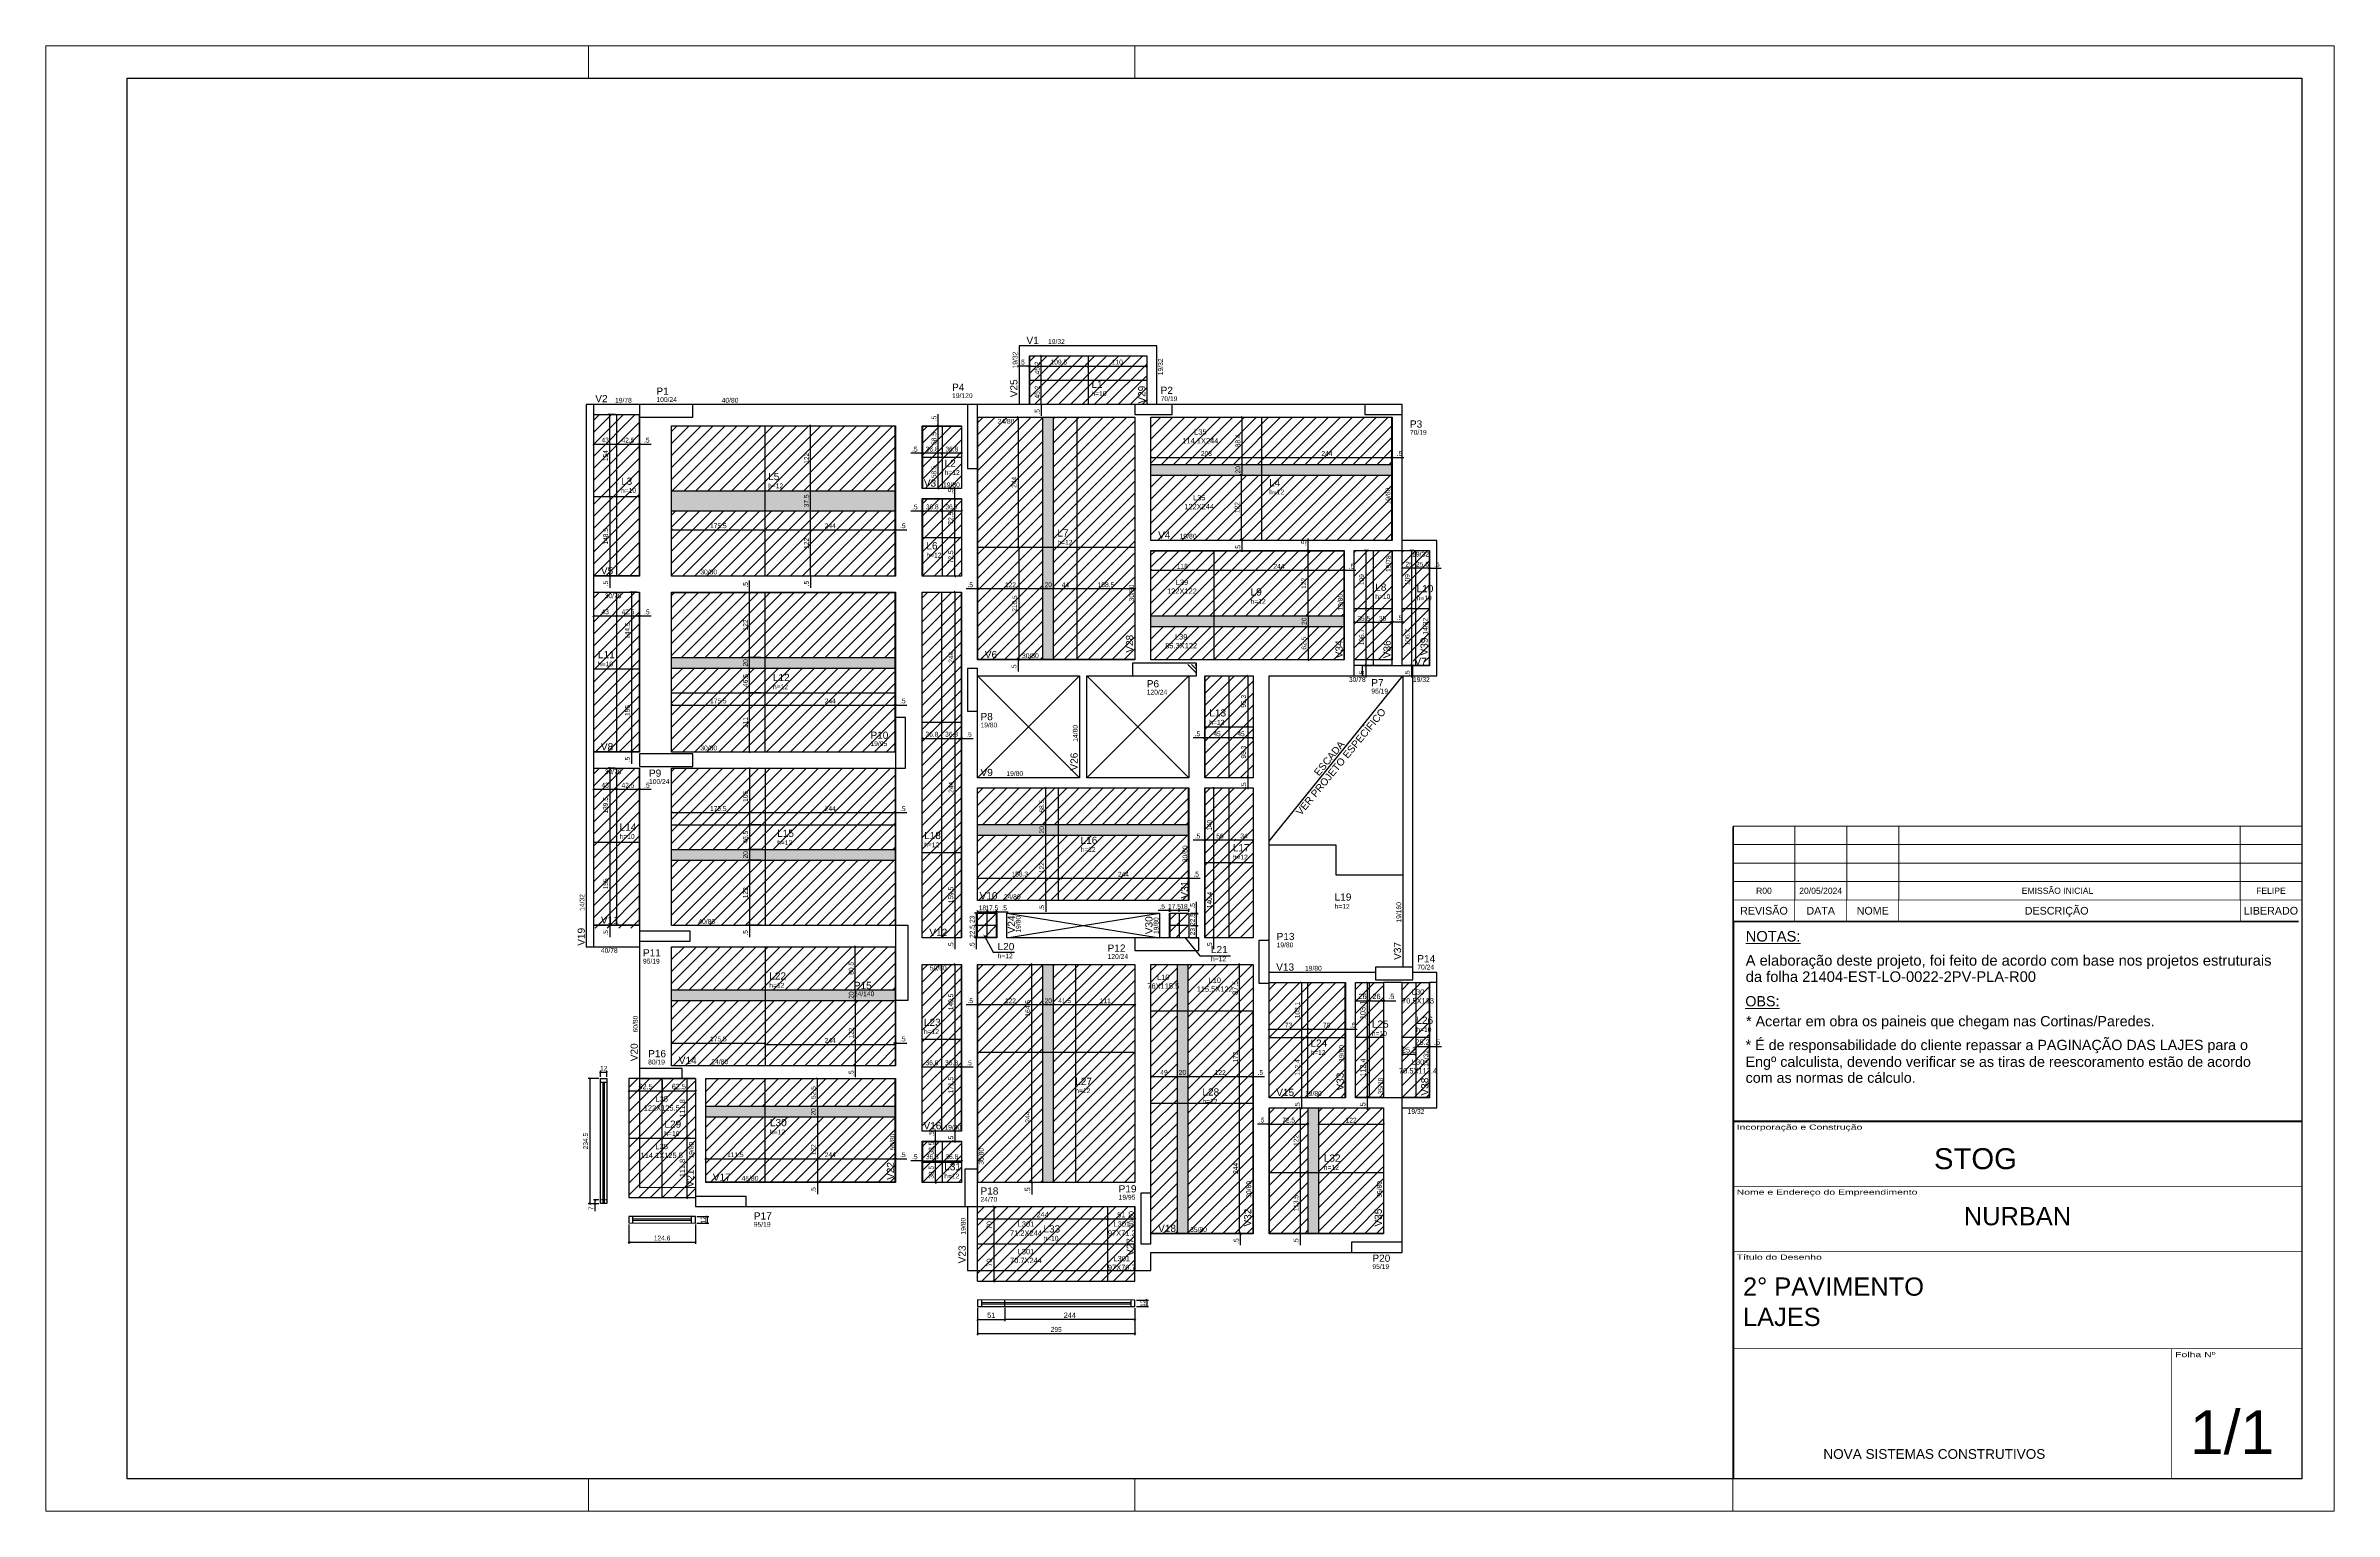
# Model space of a CAD drawing. Extents: x 3157 to 7449, y -544 to 2203.
import ezdxf
from ezdxf import colors
from ezdxf.entities.mleader import LeaderData, LeaderLine
from ezdxf.enums import TextEntityAlignment as Align
from ezdxf.math import Vec2, Vec3

# ---------------------------------------------------------------- set-up
doc = ezdxf.new("R2010")
doc.units = 0
doc.linetypes.add('DASHED', pattern=[0.75, 0.5, -0.25])
for name, color, linetype in [('10', 252, 'Continuous'), ('3', 3, 'Continuous'), ('38', 7, 'Continuous'), ('8', 8, 'Continuous'), ('AUX00', 7, 'Continuous'), ('COTA', 241, 'Continuous'), ('ES-VIGA', 3, 'Continuous'), ('L-D', 2, 'Continuous'), ('L-N', 4, 'Continuous'), ('P-D', 2, 'Continuous'), ('Painéis', 200, 'Continuous'), ('PIL-N', 4, 'Continuous'), ('Pilares', 5, 'Continuous'), ('SARR_2.2x7', 40, 'Continuous'), ('SARR_EDITAR', 141, 'Continuous'), ('VIG-D', 2, 'Continuous'), ('VIG-N', 4, 'Continuous')]:
    doc.layers.add(name, color=color, linetype=linetype)
for name, color, linetype, lineweight in [('CARIMBO', 255, 'Continuous', 9), ('FOLHA', 255, 'Continuous', 5), ('Folhas', 255, 'Continuous', 9), ('Hachura', 251, 'Continuous', 9), ('REAPROVEITAMENTO', 251, 'Continuous', 9)]:
    doc.layers.add(name, color=color, linetype=linetype, lineweight=lineweight)
doc.styles.add('ARIAL', font='arial.ttf')
doc.styles.add('COTA TECNICA', font='techl___.ttf', dxfattribs={"height": 10})
doc.styles.add('COTA TECNICA-50', font='techl___.ttf', dxfattribs={"height": 9})
doc.styles.get("Standard").update_dxf_attribs({"font": 'arial.ttf'})
doc.styles.add('Tecnologia', font='')
doc.styles.add('TQS_ARIAL', font='arial.ttf')
doc.styles.add('VERDANA', font='verdana.ttf', dxfattribs={"oblique": 15})
doc.styles.get('Tecnologia').set_extended_font_data('Forgotten Futurist')
doc.dimstyles.new('COTA PAINEL-50', dxfattribs={"dimtxt": 9, "dimasz": 3, "dimexe": 3, "dimexo": 3, "dimgap": 3, "dimtad": 1, "dimdec": 1, "dimzin": 12, "dimdsep": 46, "dimtxsty": 'COTA TECNICA-50', "dimblk1": 'OBLIQUE', "dimblk2": 'OBLIQUE', "dimsah": 1, "dimcen": 0.9, "dimclrd": 4, "dimclre": 4, "dimclrt": 240, "dimadec": 1, "dimazin": 3, "dimtfac": 1, "dimtdec": 1, "dimtmove": 0, "dimatfit": 3, "dimfxl": 1, "dimtolj": 1, "dimtzin": 12, "dimarcsym": 0})
doc.dimstyles.new('PAINEL', dxfattribs={"dimtxt": 10, "dimasz": 3, "dimexe": 3, "dimexo": 3, "dimgap": 3, "dimtad": 1, "dimdec": 1, "dimzin": 12, "dimdsep": 46, "dimtxsty": 'COTA TECNICA', "dimblk1": 'OBLIQUE', "dimblk2": 'OBLIQUE', "dimsah": 1, "dimcen": 0.9, "dimclrd": 4, "dimclre": 4, "dimclrt": 240, "dimadec": 1, "dimazin": 3, "dimtfac": 1, "dimtdec": 1, "dimtmove": 0, "dimatfit": 3, "dimfxl": 1, "dimtolj": 1, "dimtzin": 12, "dimarcsym": 0})

# ---------------------------------------------------------------- blocks, each defined once
blk = doc.blocks.new('Carimbo Laje')
at = {"layer": 'CARIMBO', "color": 30}
for points, const_width in [([(124981.9, 144853.7), (123684.7, 144853.7), (123684.7, 144038.4)], 4.45), ([(123684.7, 144705.5), (124981.9, 144705.5)], 1.48), ([(123684.7, 144557.3), (124981.9, 144557.3)], 1.48), ([(123684.7, 144334.9), (124981.9, 144334.9)], 1.48), ([(124685.4, 144038.4), (124685.4, 144334.9)], 1.48), ([(123684.7, 144038.4), (124981.9, 144038.4)], 1.48)]:
    blk.add_lwpolyline(points, dxfattribs=dict(at, const_width=const_width))
at = {"color": 0, "linetype": 'Continuous', "ltscale": 5, "style": 'ARIAL'}
blk.add_text('NOVA SISTEMAS CONSTRUTIVOS', height=22.118, dxfattribs=at).set_placement((123890.4, 144083.7))
at = {"color": 7, "style": 'ARIAL'}
blk.add_attdef('INCORPORAÇÃO_E_CONTRUÇÃO', text='', height=45.7, dxfattribs=at).set_placement((124364.7, 144777.9), align=Align.MIDDLE_CENTER)
blk.add_attdef('NOME_DA_OBRA', text='', height=41.5, dxfattribs=at).set_placement((124333.3, 144616.6), align=Align.CENTER)
for tag, p in [('PAVIMENTO', (123706.9, 144455.9)), ('TIPO_DE_PROJETO', (123706.9, 144386.8))]:
    blk.add_attdef(tag, p, '', height=41.5, dxfattribs=at)
at = {"color": 7, "style": 'ARIAL', "oblique": 10}
blk.add_attdef('FOLHA_Nº', text='', height=111.2, dxfattribs=at).set_placement((124832.8, 144149.1), align=Align.CENTER)
at = {"layer": 'CARIMBO', "color": 7, "style": 'VERDANA'}
blk.add_attdef('ENDEREÇO', text='', height=14.8, dxfattribs=at).set_placement((124333.3, 144572.1), align=Align.CENTER)
at = {"layer": 'Folhas', "style": 'Tecnologia', "width": 1.5}
for s, p in [('Incorporação e Construção', (123692.5, 144846.3)), ('Nome e Endereço do Empreendimento', (123692.5, 144698.1)), ('Título do Desenho', (123692.5, 144549.8)), ('Folha Nº', (124693.1, 144327.5))]:
    blk.add_text(s, height=11.86, dxfattribs=at).set_placement(p, align=Align.TOP_LEFT)
blk = doc.blocks.new('Revisão Carimbo')
at = {"color": 30}
for p, q in [((0, 155), (925, 155)), ((100, 35), (100, 155)), ((184.66, 35), (184.66, 155)), ((269.32, 35), (269.32, 155)), ((825, 35), (825, 155)), ((0, 125), (925, 125)), ((0, 95), (925, 95)), ((0, 65), (925, 65))]:
    blk.add_line(p, q, dxfattribs=at)
for points, const_width in [([(0, 0), (0, 155)], 3), ([(0, 0), (920, 0)], 3), ([(0, 35), (925, 35)], 1), ([(100, 35), (100, 0)], 1), ([(184.66, 35), (184.66, 0)], 1), ([(269.32, 35), (269.32, 0)], 1), ([(825, 35), (825, 0)], 1)]:
    blk.add_lwpolyline(points, dxfattribs=dict(at, const_width=const_width))
at = {"color": 7, "style": 'ARIAL'}
for s, p in [('REVISÃO', (50, 17.5)), ('DATA', (142.33, 17.5)), ('NOME', (226.99, 17.5)), ('DESCRIÇÃO', (526.27, 17.5)), ('LIBERADO', (875, 17.5))]:
    blk.add_text(s, height=12.5, dxfattribs=at).set_placement(p, align=Align.MIDDLE_CENTER)
at = {"layer": 'CARIMBO', "color": 7, "style": 'ARIAL'}
for tag, p in [('REVISÃO_03', (50, 140)), ('REVISÃO_02', (50, 110)), ('DATA', (142.33, 140)), ('DATA', (142.33, 110)), ('NOME', (226.99, 140)), ('NOME', (226.99, 110)), ('LIBERADO', (875, 140)), ('LIBERADO', (875, 110)), ('REVISÃO_01', (50, 80)), ('DATA', (142.33, 80)), ('NOME', (226.99, 80)), ('LIBERADO', (875, 80)), ('REVISÃO_00', (50, 50)), ('DATA', (142.33, 50)), ('NOME', (226.99, 50)), ('LIBERADO', (875, 50))]:
    blk.add_attdef(tag, text='', height=10, dxfattribs=at).set_placement(p, align=Align.MIDDLE_CENTER)
for p in [(279.32, 140), (279.32, 110), (279.32, 80), (279.32, 50)]:
    blk.add_attdef('DESCRIÇÃO', text='', height=10, dxfattribs=at).set_placement(p, align=Align.MIDDLE_LEFT)
blk = doc.blocks.new('_Oblique')
at = {"color": 0, "linetype": 'ByBlock', "lineweight": -2}
blk.add_line((-0.5, -0.5), (0.5, 0.5), dxfattribs=at)
blk = doc.blocks.new('*D34')
at = {"layer": 'COTA', "color": 4, "lineweight": -2, "transparency": 16777216}
blk.add_line((4591.1, 1209.4), (4591.1, 1331.4), dxfattribs=at)
at = {"layer": 'Defpoints', "color": 0, "transparency": 16777216}
for p in [(4591.1, 1331.4), (4591.1, 1331.4), (4591.1, 1209.4)]:
    blk.add_point(p, dxfattribs=at)
at = {"layer": 'COTA', "color": 4, "lineweight": -2, "transparency": 16777216, "xscale": 3, "yscale": 3, "zscale": 3}
for p, rotation in [((4591.1, 1331.4), 90), ((4591.1, 1209.4), 270)]:
    blk.add_blockref('_Oblique', p, dxfattribs=dict(at, rotation=rotation))
at = {"layer": 'COTA', "color": 240, "transparency": 16777216, "insert": (4583.6, 1270.4), "char_height": 9, "attachment_point": 5, "rotation": 90, "style": 'COTA TECNICA-50'}
blk.add_mtext('\\A1;122', dxfattribs=at)
blk = doc.blocks.new('*D35')
at = {"layer": 'COTA', "color": 4, "lineweight": -2, "transparency": 16777216}
blk.add_line((4591.1, 1331.4), (4591.1, 1368.9), dxfattribs=at)
at = {"layer": 'Defpoints', "color": 0, "transparency": 16777216}
for p in [(4591.1, 1368.9), (4591.1, 1368.9), (4591.1, 1331.4)]:
    blk.add_point(p, dxfattribs=at)
at = {"layer": 'COTA', "color": 4, "lineweight": -2, "transparency": 16777216, "xscale": 3, "yscale": 3, "zscale": 3}
for p, rotation in [((4591.1, 1368.9), 90), ((4591.1, 1331.4), 270)]:
    blk.add_blockref('_Oblique', p, dxfattribs=dict(at, rotation=rotation))
at = {"layer": 'COTA', "color": 240, "transparency": 16777216, "insert": (4583.4, 1350.1), "char_height": 9, "attachment_point": 5, "rotation": 90, "style": 'COTA TECNICA-50'}
blk.add_mtext('\\A1;37.5', dxfattribs=at)
blk = doc.blocks.new('*D36')
at = {"layer": 'COTA', "color": 4, "lineweight": -2, "transparency": 16777216}
blk.add_line((4591.1, 1368.9), (4591.1, 1490.9), dxfattribs=at)
at = {"layer": 'Defpoints', "color": 0, "transparency": 16777216}
for p in [(4591.1, 1490.9), (4591.1, 1490.9), (4591.1, 1368.9)]:
    blk.add_point(p, dxfattribs=at)
at = {"layer": 'COTA', "color": 4, "lineweight": -2, "transparency": 16777216, "xscale": 3, "yscale": 3, "zscale": 3}
for p, rotation in [((4591.1, 1490.9), 90), ((4591.1, 1368.9), 270)]:
    blk.add_blockref('_Oblique', p, dxfattribs=dict(at, rotation=rotation))
at = {"layer": 'COTA', "color": 240, "transparency": 16777216, "insert": (4583.6, 1429.9), "char_height": 9, "attachment_point": 5, "rotation": 90, "style": 'COTA TECNICA-50'}
blk.add_mtext('\\A1;122', dxfattribs=at)
blk = doc.blocks.new('*D37')
at = {"layer": 'COTA', "color": 4, "lineweight": -2, "transparency": 16777216}
for p, q in [((4591.1, 1209.4), (4591.1, 1212.4)), ((4591.1, 1209.4), (4591.1, 1208.9)), ((4591.1, 1208.9), (4591.1, 1187.3))]:
    blk.add_line(p, q, dxfattribs=at)
at = {"layer": 'Defpoints', "color": 0, "transparency": 16777216}
for p in [(4591.1, 1209.4), (4591.1, 1208.9), (4591.1, 1208.9)]:
    blk.add_point(p, dxfattribs=at)
at = {"layer": 'COTA', "color": 4, "lineweight": -2, "transparency": 16777216, "xscale": 3, "yscale": 3, "zscale": 3}
for p, rotation in [((4591.1, 1209.4), 270), ((4591.1, 1208.9), 90)]:
    blk.add_blockref('_Oblique', p, dxfattribs=dict(at, rotation=rotation))
at = {"layer": 'COTA', "color": 240, "transparency": 16777216, "insert": (4583.5, 1195.1), "char_height": 9, "attachment_point": 5, "rotation": 90, "style": 'COTA TECNICA-50'}
blk.add_mtext('\\A1;.5', dxfattribs=at)
blk = doc.blocks.new('*D164')
at = {"layer": 'COTA', "color": 4, "lineweight": -2, "transparency": 16777216}
for p, q in [((4330.5, 1295.8), (4506, 1295.8)), ((4506, 1291.4), (4506, 1298.8))]:
    blk.add_line(p, q, dxfattribs=at)
at = {"layer": 'Defpoints', "color": 0, "transparency": 16777216}
for p in [(4330.5, 1295.8), (4506, 1295.8), (4506, 1288.4)]:
    blk.add_point(p, dxfattribs=at)
at = {"layer": 'COTA', "color": 4, "lineweight": -2, "transparency": 16777216, "xscale": 3, "yscale": 3, "zscale": 3, "rotation": 180}
blk.add_blockref('_Oblique', (4330.5, 1295.8), dxfattribs=at)
at = {"layer": 'COTA', "color": 4, "lineweight": -2, "transparency": 16777216, "xscale": 3, "yscale": 3, "zscale": 3}
blk.add_blockref('_Oblique', (4506, 1295.8), dxfattribs=at)
at = {"layer": 'COTA', "color": 240, "transparency": 16777216, "insert": (4418.2, 1303.4), "char_height": 9, "attachment_point": 5, "style": 'COTA TECNICA-50'}
blk.add_mtext('\\A1;175.5', dxfattribs=at)
blk = doc.blocks.new('*D165')
at = {"layer": 'COTA', "color": 4, "lineweight": -2, "transparency": 16777216}
for p, q in [((4506, 1295.8), (4750, 1295.8)), ((4750, 1291.4), (4750, 1298.8))]:
    blk.add_line(p, q, dxfattribs=at)
at = {"layer": 'Defpoints', "color": 0, "transparency": 16777216}
for p in [(4506, 1295.8), (4750, 1295.8), (4750, 1288.4)]:
    blk.add_point(p, dxfattribs=at)
at = {"layer": 'COTA', "color": 4, "lineweight": -2, "transparency": 16777216, "xscale": 3, "yscale": 3, "zscale": 3, "rotation": 180}
blk.add_blockref('_Oblique', (4506, 1295.8), dxfattribs=at)
at = {"layer": 'COTA', "color": 4, "lineweight": -2, "transparency": 16777216, "xscale": 3, "yscale": 3, "zscale": 3}
blk.add_blockref('_Oblique', (4750, 1295.8), dxfattribs=at)
at = {"layer": 'COTA', "color": 240, "transparency": 16777216, "insert": (4628, 1303.4), "char_height": 9, "attachment_point": 5, "style": 'COTA TECNICA-50'}
blk.add_mtext('\\A1;244', dxfattribs=at)
blk = doc.blocks.new('*D38')
at = {"layer": 'COTA', "color": 4, "lineweight": -2, "transparency": 16777216}
for p, q in [((4750, 1295.8), (4747, 1295.8)), ((4750, 1295.8), (4750.5, 1295.8)), ((4750.5, 1295.8), (4772, 1295.8))]:
    blk.add_line(p, q, dxfattribs=at)
at = {"layer": 'Defpoints', "color": 0, "transparency": 16777216}
for p in [(4750, 1295.8), (4750.5, 1295.8), (4750.5, 1295.8)]:
    blk.add_point(p, dxfattribs=at)
at = {"layer": 'COTA', "color": 4, "lineweight": -2, "transparency": 16777216, "xscale": 3, "yscale": 3, "zscale": 3}
blk.add_blockref('_Oblique', (4750, 1295.8), dxfattribs=at)
at = {"layer": 'COTA', "color": 4, "lineweight": -2, "transparency": 16777216, "xscale": 3, "yscale": 3, "zscale": 3, "rotation": 180}
blk.add_blockref('_Oblique', (4750.5, 1295.8), dxfattribs=at)
at = {"layer": 'COTA', "color": 240, "transparency": 16777216, "insert": (4764.3, 1303.4), "char_height": 9, "attachment_point": 5, "style": 'COTA TECNICA-50'}
blk.add_mtext('\\A1;.5', dxfattribs=at)
blk = doc.blocks.new('*D39')
at = {"layer": 'COTA', "color": 4, "lineweight": -2, "transparency": 16777216}
blk.add_line((4830.2, 1373.4), (4830.2, 1431.9), dxfattribs=at)
at = {"layer": 'Defpoints', "color": 0, "transparency": 16777216}
for p in [(4830.2, 1431.9), (4830.2, 1431.9), (4830.2, 1373.4)]:
    blk.add_point(p, dxfattribs=at)
at = {"layer": 'COTA', "color": 4, "lineweight": -2, "transparency": 16777216, "xscale": 3, "yscale": 3, "zscale": 3}
for p, rotation in [((4830.2, 1431.9), 90), ((4830.2, 1373.4), 270)]:
    blk.add_blockref('_Oblique', p, dxfattribs=dict(at, rotation=rotation))
at = {"layer": 'COTA', "color": 240, "transparency": 16777216, "insert": (4822.6, 1404.6), "char_height": 9, "attachment_point": 5, "rotation": 90, "style": 'COTA TECNICA-50'}
blk.add_mtext('\\A1;58.5', dxfattribs=at)
blk = doc.blocks.new('*D166')
at = {"layer": 'COTA', "color": 4, "lineweight": -2, "transparency": 16777216}
for p, q in [((4822.6, 1490.4), (4833.2, 1490.4)), ((4830.2, 1431.9), (4830.2, 1490.4))]:
    blk.add_line(p, q, dxfattribs=at)
at = {"layer": 'Defpoints', "color": 0, "transparency": 16777216}
for p in [(4819.6, 1490.4), (4830.2, 1490.4), (4830.2, 1431.9)]:
    blk.add_point(p, dxfattribs=at)
at = {"layer": 'COTA', "color": 4, "lineweight": -2, "transparency": 16777216, "xscale": 3, "yscale": 3, "zscale": 3}
for p, rotation in [((4830.2, 1490.4), 90), ((4830.2, 1431.9), 270)]:
    blk.add_blockref('_Oblique', p, dxfattribs=dict(at, rotation=rotation))
at = {"layer": 'COTA', "color": 240, "transparency": 16777216, "insert": (4822.6, 1467.1), "char_height": 9, "attachment_point": 5, "rotation": 90, "style": 'COTA TECNICA-50'}
blk.add_mtext('\\A1;58.5', dxfattribs=at)
blk = doc.blocks.new('*D40')
at = {"layer": 'COTA', "color": 4, "lineweight": -2, "transparency": 16777216}
for p, q in [((4830.2, 1490.9), (4830.2, 1512.5)), ((4830.2, 1490.4), (4830.2, 1490.9)), ((4830.2, 1490.4), (4830.2, 1487.4))]:
    blk.add_line(p, q, dxfattribs=at)
at = {"layer": 'Defpoints', "color": 0, "transparency": 16777216}
for p in [(4830.2, 1490.9), (4830.2, 1490.9), (4830.2, 1490.4)]:
    blk.add_point(p, dxfattribs=at)
at = {"layer": 'COTA', "color": 4, "lineweight": -2, "transparency": 16777216, "xscale": 3, "yscale": 3, "zscale": 3}
for p, rotation in [((4830.2, 1490.9), 270), ((4830.2, 1490.4), 90)]:
    blk.add_blockref('_Oblique', p, dxfattribs=dict(at, rotation=rotation))
at = {"layer": 'COTA', "color": 240, "transparency": 16777216, "insert": (4822.6, 1504.7), "char_height": 9, "attachment_point": 5, "rotation": 90, "style": 'COTA TECNICA-50'}
blk.add_mtext('\\A1;.5', dxfattribs=at)
blk = doc.blocks.new('*D41')
at = {"layer": 'COTA', "color": 4, "lineweight": -2, "transparency": 16777216}
blk.add_line((4874.5, 1439.4), (4837.7, 1439.4), dxfattribs=at)
at = {"layer": 'Defpoints', "color": 0, "transparency": 16777216}
for p in [(4837.7, 1439.4), (4837.7, 1439.4), (4874.5, 1439.4)]:
    blk.add_point(p, dxfattribs=at)
at = {"layer": 'COTA', "color": 4, "lineweight": -2, "transparency": 16777216, "xscale": 3, "yscale": 3, "zscale": 3, "rotation": 180}
blk.add_blockref('_Oblique', (4837.7, 1439.4), dxfattribs=at)
at = {"layer": 'COTA', "color": 4, "lineweight": -2, "transparency": 16777216, "xscale": 3, "yscale": 3, "zscale": 3}
blk.add_blockref('_Oblique', (4874.5, 1439.4), dxfattribs=at)
at = {"layer": 'COTA', "color": 240, "transparency": 16777216, "insert": (4856.1, 1447.1), "char_height": 9, "attachment_point": 5, "style": 'COTA TECNICA-50'}
blk.add_mtext('\\A1;36.8', dxfattribs=at)
blk = doc.blocks.new('*D42')
at = {"layer": 'COTA', "color": 4, "lineweight": -2, "transparency": 16777216}
for p, q in [((4837.7, 1439.4), (4801, 1439.4)), ((4801, 1436.4), (4801, 1436.4))]:
    blk.add_line(p, q, dxfattribs=at)
at = {"layer": 'Defpoints', "color": 0, "transparency": 16777216}
for p in [(4801, 1439.4), (4801, 1439.4), (4837.7, 1439.4)]:
    blk.add_point(p, dxfattribs=at)
at = {"layer": 'COTA', "color": 4, "lineweight": -2, "transparency": 16777216, "xscale": 3, "yscale": 3, "zscale": 3, "rotation": 180}
blk.add_blockref('_Oblique', (4801, 1439.4), dxfattribs=at)
at = {"layer": 'COTA', "color": 4, "lineweight": -2, "transparency": 16777216, "xscale": 3, "yscale": 3, "zscale": 3}
blk.add_blockref('_Oblique', (4837.7, 1439.4), dxfattribs=at)
at = {"layer": 'COTA', "color": 240, "transparency": 16777216, "insert": (4819.3, 1447.1), "char_height": 9, "attachment_point": 5, "style": 'COTA TECNICA-50'}
blk.add_mtext('\\A1;36.8', dxfattribs=at)
blk = doc.blocks.new('*D43')
at = {"layer": 'COTA', "color": 4, "lineweight": -2, "transparency": 16777216}
for p, q in [((4800.5, 1439.4), (4778.9, 1439.4)), ((4801, 1439.4), (4800.5, 1439.4)), ((4801, 1439.4), (4804, 1439.4))]:
    blk.add_line(p, q, dxfattribs=at)
at = {"layer": 'Defpoints', "color": 0, "transparency": 16777216}
for p in [(4800.5, 1439.4), (4800.5, 1439.4), (4801, 1439.4)]:
    blk.add_point(p, dxfattribs=at)
at = {"layer": 'COTA', "color": 4, "lineweight": -2, "transparency": 16777216, "xscale": 3, "yscale": 3, "zscale": 3}
blk.add_blockref('_Oblique', (4800.5, 1439.4), dxfattribs=at)
at = {"layer": 'COTA', "color": 4, "lineweight": -2, "transparency": 16777216, "xscale": 3, "yscale": 3, "zscale": 3, "rotation": 180}
blk.add_blockref('_Oblique', (4801, 1439.4), dxfattribs=at)
at = {"layer": 'COTA', "color": 240, "transparency": 16777216, "insert": (4786.7, 1447), "char_height": 9, "attachment_point": 5, "style": 'COTA TECNICA-50'}
blk.add_mtext('\\A1;.5', dxfattribs=at)
blk = doc.blocks.new('*D44')
at = {"layer": 'COTA', "color": 4, "lineweight": -2, "transparency": 16777216}
for p, q in [((4858.8, 1281.4), (4858.8, 1281.4)), ((4861.8, 1208.9), (4861.8, 1281.4))]:
    blk.add_line(p, q, dxfattribs=at)
at = {"layer": 'Defpoints', "color": 0, "transparency": 16777216}
for p in [(4861.8, 1281.4), (4861.8, 1281.4), (4861.8, 1208.9)]:
    blk.add_point(p, dxfattribs=at)
at = {"layer": 'COTA', "color": 4, "lineweight": -2, "transparency": 16777216, "xscale": 3, "yscale": 3, "zscale": 3}
for p, rotation in [((4861.8, 1281.4), 90), ((4861.8, 1208.9), 270)]:
    blk.add_blockref('_Oblique', p, dxfattribs=dict(at, rotation=rotation))
at = {"layer": 'COTA', "color": 240, "transparency": 16777216, "insert": (4854.2, 1245.1), "char_height": 9, "attachment_point": 5, "rotation": 90, "style": 'COTA TECNICA-50'}
blk.add_mtext('\\A1;72.5', dxfattribs=at)
blk = doc.blocks.new('*D45')
at = {"layer": 'COTA', "color": 4, "lineweight": -2, "transparency": 16777216}
for p, q in [((4861.8, 1281.4), (4861.8, 1353.9)), ((4864.8, 1353.9), (4864.8, 1353.9))]:
    blk.add_line(p, q, dxfattribs=at)
at = {"layer": 'Defpoints', "color": 0, "transparency": 16777216}
for p in [(4861.8, 1353.9), (4861.8, 1353.9), (4861.8, 1281.4)]:
    blk.add_point(p, dxfattribs=at)
at = {"layer": 'COTA', "color": 4, "lineweight": -2, "transparency": 16777216, "xscale": 3, "yscale": 3, "zscale": 3}
for p, rotation in [((4861.8, 1353.9), 90), ((4861.8, 1281.4), 270)]:
    blk.add_blockref('_Oblique', p, dxfattribs=dict(at, rotation=rotation))
at = {"layer": 'COTA', "color": 240, "transparency": 16777216, "insert": (4854.2, 1317.6), "char_height": 9, "attachment_point": 5, "rotation": 90, "style": 'COTA TECNICA-50'}
blk.add_mtext('\\A1;72.5', dxfattribs=at)
blk = doc.blocks.new('*D46')
at = {"layer": 'COTA', "color": 4, "lineweight": -2, "transparency": 16777216}
for p, q in [((4861.8, 1354.4), (4861.8, 1376)), ((4861.8, 1353.9), (4861.8, 1354.4)), ((4861.8, 1353.9), (4861.8, 1350.9))]:
    blk.add_line(p, q, dxfattribs=at)
at = {"layer": 'Defpoints', "color": 0, "transparency": 16777216}
for p in [(4861.8, 1354.4), (4861.8, 1354.4), (4861.8, 1353.9)]:
    blk.add_point(p, dxfattribs=at)
at = {"layer": 'COTA', "color": 4, "lineweight": -2, "transparency": 16777216, "xscale": 3, "yscale": 3, "zscale": 3}
for p, rotation in [((4861.8, 1354.4), 270), ((4861.8, 1353.9), 90)]:
    blk.add_blockref('_Oblique', p, dxfattribs=dict(at, rotation=rotation))
at = {"layer": 'COTA', "color": 240, "transparency": 16777216, "insert": (4854.2, 1368.2), "char_height": 9, "attachment_point": 5, "rotation": 90, "style": 'COTA TECNICA-50'}
blk.add_mtext('\\A1;.5', dxfattribs=at)
blk = doc.blocks.new('*D47')
at = {"layer": 'COTA', "color": 4, "lineweight": -2, "transparency": 16777216}
blk.add_line((4874.5, 1331), (4837.7, 1331), dxfattribs=at)
at = {"layer": 'Defpoints', "color": 0, "transparency": 16777216}
for p in [(4837.7, 1331), (4837.7, 1331), (4874.5, 1331)]:
    blk.add_point(p, dxfattribs=at)
at = {"layer": 'COTA', "color": 4, "lineweight": -2, "transparency": 16777216, "xscale": 3, "yscale": 3, "zscale": 3, "rotation": 180}
blk.add_blockref('_Oblique', (4837.7, 1331), dxfattribs=at)
at = {"layer": 'COTA', "color": 4, "lineweight": -2, "transparency": 16777216, "xscale": 3, "yscale": 3, "zscale": 3}
blk.add_blockref('_Oblique', (4874.5, 1331), dxfattribs=at)
at = {"layer": 'COTA', "color": 240, "transparency": 16777216, "insert": (4856.1, 1338.7), "char_height": 9, "attachment_point": 5, "style": 'COTA TECNICA-50'}
blk.add_mtext('\\A1;36.7', dxfattribs=at)
blk = doc.blocks.new('*D48')
at = {"layer": 'COTA', "color": 4, "lineweight": -2, "transparency": 16777216}
blk.add_line((4837.7, 1331), (4801, 1331), dxfattribs=at)
at = {"layer": 'Defpoints', "color": 0, "transparency": 16777216}
for p in [(4801, 1331), (4801, 1331), (4837.7, 1331)]:
    blk.add_point(p, dxfattribs=at)
at = {"layer": 'COTA', "color": 4, "lineweight": -2, "transparency": 16777216, "xscale": 3, "yscale": 3, "zscale": 3, "rotation": 180}
blk.add_blockref('_Oblique', (4801, 1331), dxfattribs=at)
at = {"layer": 'COTA', "color": 4, "lineweight": -2, "transparency": 16777216, "xscale": 3, "yscale": 3, "zscale": 3}
blk.add_blockref('_Oblique', (4837.7, 1331), dxfattribs=at)
at = {"layer": 'COTA', "color": 240, "transparency": 16777216, "insert": (4819.3, 1338.7), "char_height": 9, "attachment_point": 5, "style": 'COTA TECNICA-50'}
blk.add_mtext('\\A1;36.8', dxfattribs=at)
blk = doc.blocks.new('*D49')
at = {"layer": 'COTA', "color": 4, "lineweight": -2, "transparency": 16777216}
for p, q in [((4800.5, 1331), (4778.9, 1331)), ((4801, 1331), (4800.5, 1331)), ((4801, 1331), (4804, 1331))]:
    blk.add_line(p, q, dxfattribs=at)
at = {"layer": 'Defpoints', "color": 0, "transparency": 16777216}
for p in [(4800.5, 1331), (4800.5, 1331), (4801, 1331)]:
    blk.add_point(p, dxfattribs=at)
at = {"layer": 'COTA', "color": 4, "lineweight": -2, "transparency": 16777216, "xscale": 3, "yscale": 3, "zscale": 3}
blk.add_blockref('_Oblique', (4800.5, 1331), dxfattribs=at)
at = {"layer": 'COTA', "color": 4, "lineweight": -2, "transparency": 16777216, "xscale": 3, "yscale": 3, "zscale": 3, "rotation": 180}
blk.add_blockref('_Oblique', (4801, 1331), dxfattribs=at)
at = {"layer": 'COTA', "color": 240, "transparency": 16777216, "insert": (4786.7, 1338.6), "char_height": 9, "attachment_point": 5, "style": 'COTA TECNICA-50'}
blk.add_mtext('\\A1;.5', dxfattribs=at)
blk = doc.blocks.new('*D50')
at = {"layer": 'COTA', "color": 4, "lineweight": -2, "transparency": 16777216}
blk.add_line((5023.9, 1531.4), (5023.9, 1576.6), dxfattribs=at)
at = {"layer": 'Defpoints', "color": 0, "transparency": 16777216}
for p in [(5023.9, 1576.6), (5023.9, 1576.6), (5023.9, 1531.4)]:
    blk.add_point(p, dxfattribs=at)
at = {"layer": 'COTA', "color": 4, "lineweight": -2, "transparency": 16777216, "xscale": 3, "yscale": 3, "zscale": 3}
for p, rotation in [((5023.9, 1576.6), 90), ((5023.9, 1531.4), 270)]:
    blk.add_blockref('_Oblique', p, dxfattribs=dict(at, rotation=rotation))
at = {"layer": 'COTA', "color": 240, "transparency": 16777216, "insert": (5016.3, 1554), "char_height": 9, "attachment_point": 5, "rotation": 90, "style": 'COTA TECNICA-50'}
blk.add_mtext('\\A1;45.2', dxfattribs=at)
blk = doc.blocks.new('*D51')
at = {"layer": 'COTA', "color": 4, "lineweight": -2, "transparency": 16777216}
for p, q in [((5002, 1602.7), (5111.5, 1602.7)), ((5111.5, 1605.2), (5111.5, 1605.7))]:
    blk.add_line(p, q, dxfattribs=at)
at = {"layer": 'Defpoints', "color": 0, "transparency": 16777216}
for p in [(5002, 1602.7), (5111.5, 1602.7), (5111.5, 1602.2)]:
    blk.add_point(p, dxfattribs=at)
at = {"layer": 'COTA', "color": 4, "lineweight": -2, "transparency": 16777216, "xscale": 3, "yscale": 3, "zscale": 3, "rotation": 180}
blk.add_blockref('_Oblique', (5002, 1602.7), dxfattribs=at)
at = {"layer": 'COTA', "color": 4, "lineweight": -2, "transparency": 16777216, "xscale": 3, "yscale": 3, "zscale": 3}
blk.add_blockref('_Oblique', (5111.5, 1602.7), dxfattribs=at)
at = {"layer": 'COTA', "color": 240, "transparency": 16777216, "insert": (5056.8, 1610.3), "char_height": 9, "attachment_point": 5, "style": 'COTA TECNICA-50'}
blk.add_mtext('\\A1;109.5', dxfattribs=at)
blk = doc.blocks.new('*D52')
at = {"layer": 'COTA', "color": 4, "lineweight": -2, "transparency": 16777216}
blk.add_line((5111.5, 1602.7), (5221.5, 1602.7), dxfattribs=at)
at = {"layer": 'Defpoints', "color": 0, "transparency": 16777216}
for p in [(5111.5, 1602.7), (5221.5, 1602.7), (5221.5, 1602.7)]:
    blk.add_point(p, dxfattribs=at)
at = {"layer": 'COTA', "color": 4, "lineweight": -2, "transparency": 16777216, "xscale": 3, "yscale": 3, "zscale": 3, "rotation": 180}
blk.add_blockref('_Oblique', (5111.5, 1602.7), dxfattribs=at)
at = {"layer": 'COTA', "color": 4, "lineweight": -2, "transparency": 16777216, "xscale": 3, "yscale": 3, "zscale": 3}
blk.add_blockref('_Oblique', (5221.5, 1602.7), dxfattribs=at)
at = {"layer": 'COTA', "color": 240, "transparency": 16777216, "insert": (5166.5, 1610.3), "char_height": 9, "attachment_point": 5, "style": 'COTA TECNICA-50'}
blk.add_mtext('\\A1;110', dxfattribs=at)
blk = doc.blocks.new('*D53')
at = {"layer": 'COTA', "color": 4, "lineweight": -2, "transparency": 16777216}
for p, q in [((5023.9, 1531.4), (5023.9, 1534.4)), ((5023.9, 1531.4), (5023.9, 1530.9)), ((5023.9, 1530.9), (5023.9, 1509.3))]:
    blk.add_line(p, q, dxfattribs=at)
at = {"layer": 'Defpoints', "color": 0, "transparency": 16777216}
for p in [(5023.9, 1531.4), (5023.9, 1530.9), (5023.9, 1530.9)]:
    blk.add_point(p, dxfattribs=at)
at = {"layer": 'COTA', "color": 4, "lineweight": -2, "transparency": 16777216, "xscale": 3, "yscale": 3, "zscale": 3}
for p, rotation in [((5023.9, 1531.4), 270), ((5023.9, 1530.9), 90)]:
    blk.add_blockref('_Oblique', p, dxfattribs=dict(at, rotation=rotation))
at = {"layer": 'COTA', "color": 240, "transparency": 16777216, "insert": (5016.3, 1517.1), "char_height": 9, "attachment_point": 5, "rotation": 90, "style": 'COTA TECNICA-50'}
blk.add_mtext('\\A1;.5', dxfattribs=at)
blk = doc.blocks.new('*D54')
at = {"layer": 'COTA', "color": 4, "lineweight": -2, "transparency": 16777216}
for p, q in [((5001.5, 1602.7), (4979.9, 1602.7)), ((5002, 1602.7), (5001.5, 1602.7)), ((5002, 1602.7), (5005, 1602.7))]:
    blk.add_line(p, q, dxfattribs=at)
at = {"layer": 'Defpoints', "color": 0, "transparency": 16777216}
for p in [(5001.5, 1602.7), (5001.5, 1602.7), (5002, 1602.7)]:
    blk.add_point(p, dxfattribs=at)
at = {"layer": 'COTA', "color": 4, "lineweight": -2, "transparency": 16777216, "xscale": 3, "yscale": 3, "zscale": 3}
blk.add_blockref('_Oblique', (5001.5, 1602.7), dxfattribs=at)
at = {"layer": 'COTA', "color": 4, "lineweight": -2, "transparency": 16777216, "xscale": 3, "yscale": 3, "zscale": 3, "rotation": 180}
blk.add_blockref('_Oblique', (5002, 1602.7), dxfattribs=at)
at = {"layer": 'COTA', "color": 240, "transparency": 16777216, "insert": (4987.7, 1610.3), "char_height": 9, "attachment_point": 5, "style": 'COTA TECNICA-50'}
blk.add_mtext('\\A1;.5', dxfattribs=at)
blk = doc.blocks.new('*D146')
at = {"layer": 'COTA', "color": 4, "lineweight": -2, "transparency": 16777216}
for p, q in [((4980.3, 1506.9), (4980.3, 1262.9)), ((4980, 1262.9), (4983.3, 1262.9))]:
    blk.add_line(p, q, dxfattribs=at)
at = {"layer": 'Defpoints', "color": 0, "transparency": 16777216}
for p in [(4980.3, 1506.9), (4977, 1262.9), (4980.3, 1262.9)]:
    blk.add_point(p, dxfattribs=at)
at = {"layer": 'COTA', "color": 4, "lineweight": -2, "transparency": 16777216, "xscale": 3, "yscale": 3, "zscale": 3}
for p, rotation in [((4980.3, 1506.9), 90), ((4980.3, 1262.9), 270)]:
    blk.add_blockref('_Oblique', p, dxfattribs=dict(at, rotation=rotation))
at = {"layer": 'COTA', "color": 240, "transparency": 16777216, "insert": (4972.8, 1384.9), "char_height": 9, "attachment_point": 5, "rotation": 90, "style": 'COTA TECNICA-50'}
blk.add_mtext('\\A1;244', dxfattribs=at)
blk = doc.blocks.new('*D147')
at = {"layer": 'COTA', "color": 4, "lineweight": -2, "transparency": 16777216}
for p, q in [((4981.5, 1262.9), (4981.5, 1052.4)), ((4983.3, 1262.9), (4984.5, 1262.9))]:
    blk.add_line(p, q, dxfattribs=at)
at = {"layer": 'Defpoints', "color": 0, "transparency": 16777216}
for p in [(4980.3, 1262.9), (4981.5, 1052.4), (4981.5, 1052.4)]:
    blk.add_point(p, dxfattribs=at)
at = {"layer": 'COTA', "color": 4, "lineweight": -2, "transparency": 16777216, "xscale": 3, "yscale": 3, "zscale": 3}
for p, rotation in [((4981.5, 1262.9), 90), ((4981.5, 1052.4), 270)]:
    blk.add_blockref('_Oblique', p, dxfattribs=dict(at, rotation=rotation))
at = {"layer": 'COTA', "color": 240, "transparency": 16777216, "insert": (4973.9, 1157.6), "char_height": 9, "attachment_point": 5, "rotation": 90, "style": 'COTA TECNICA-50'}
blk.add_mtext('\\A1;210.5', dxfattribs=at)
blk = doc.blocks.new('*D4')
at = {"layer": 'COTA', "color": 4, "lineweight": -2, "transparency": 16777216}
blk.add_line((5199.5, 1185.1), (5091, 1185.1), dxfattribs=at)
at = {"layer": 'Defpoints', "color": 0, "transparency": 16777216}
for p in [(5091, 1185.1), (5091, 1185.1), (5199.5, 1185.1)]:
    blk.add_point(p, dxfattribs=at)
at = {"layer": 'COTA', "color": 4, "lineweight": -2, "transparency": 16777216, "xscale": 3, "yscale": 3, "zscale": 3, "rotation": 180}
blk.add_blockref('_Oblique', (5091, 1185.1), dxfattribs=at)
at = {"layer": 'COTA', "color": 4, "lineweight": -2, "transparency": 16777216, "xscale": 3, "yscale": 3, "zscale": 3}
blk.add_blockref('_Oblique', (5199.5, 1185.1), dxfattribs=at)
at = {"layer": 'COTA', "color": 240, "transparency": 16777216, "insert": (5145.2, 1192.7), "char_height": 9, "attachment_point": 5, "style": 'COTA TECNICA-50'}
blk.add_mtext('\\A1;108.5', dxfattribs=at)
blk = doc.blocks.new('*D5')
at = {"layer": 'COTA', "color": 4, "lineweight": -2, "transparency": 16777216}
blk.add_line((5091, 1185.1), (5047, 1185.1), dxfattribs=at)
at = {"layer": 'Defpoints', "color": 0, "transparency": 16777216}
for p in [(5047, 1185.1), (5047, 1185.1), (5091, 1185.1)]:
    blk.add_point(p, dxfattribs=at)
at = {"layer": 'COTA', "color": 4, "lineweight": -2, "transparency": 16777216, "xscale": 3, "yscale": 3, "zscale": 3, "rotation": 180}
blk.add_blockref('_Oblique', (5047, 1185.1), dxfattribs=at)
at = {"layer": 'COTA', "color": 4, "lineweight": -2, "transparency": 16777216, "xscale": 3, "yscale": 3, "zscale": 3}
blk.add_blockref('_Oblique', (5091, 1185.1), dxfattribs=at)
at = {"layer": 'COTA', "color": 240, "transparency": 16777216, "insert": (5069, 1192.6), "char_height": 9, "attachment_point": 5, "style": 'COTA TECNICA-50'}
blk.add_mtext('\\A1;44', dxfattribs=at)
blk = doc.blocks.new('*D6')
at = {"layer": 'COTA', "color": 4, "lineweight": -2, "transparency": 16777216}
blk.add_line((5047, 1185.1), (5027, 1185.1), dxfattribs=at)
at = {"layer": 'Defpoints', "color": 0, "transparency": 16777216}
for p in [(5027, 1185.1), (5027, 1185.1), (5047, 1185.1)]:
    blk.add_point(p, dxfattribs=at)
at = {"layer": 'COTA', "color": 4, "lineweight": -2, "transparency": 16777216, "xscale": 3, "yscale": 3, "zscale": 3, "rotation": 180}
blk.add_blockref('_Oblique', (5027, 1185.1), dxfattribs=at)
at = {"layer": 'COTA', "color": 4, "lineweight": -2, "transparency": 16777216, "xscale": 3, "yscale": 3, "zscale": 3}
blk.add_blockref('_Oblique', (5047, 1185.1), dxfattribs=at)
at = {"layer": 'COTA', "color": 240, "transparency": 16777216, "insert": (5037, 1192.7), "char_height": 9, "attachment_point": 5, "style": 'COTA TECNICA-50'}
blk.add_mtext('\\A1;20', dxfattribs=at)
blk = doc.blocks.new('*D7')
at = {"layer": 'COTA', "color": 4, "lineweight": -2, "transparency": 16777216}
blk.add_line((5027, 1185.1), (4905, 1185.1), dxfattribs=at)
at = {"layer": 'Defpoints', "color": 0, "transparency": 16777216}
for p in [(4905, 1185.1), (4905, 1185.1), (5027, 1185.1)]:
    blk.add_point(p, dxfattribs=at)
at = {"layer": 'COTA', "color": 4, "lineweight": -2, "transparency": 16777216, "xscale": 3, "yscale": 3, "zscale": 3, "rotation": 180}
blk.add_blockref('_Oblique', (4905, 1185.1), dxfattribs=at)
at = {"layer": 'COTA', "color": 4, "lineweight": -2, "transparency": 16777216, "xscale": 3, "yscale": 3, "zscale": 3}
blk.add_blockref('_Oblique', (5027, 1185.1), dxfattribs=at)
at = {"layer": 'COTA', "color": 240, "transparency": 16777216, "insert": (4966, 1192.6), "char_height": 9, "attachment_point": 5, "style": 'COTA TECNICA-50'}
blk.add_mtext('\\A1;122', dxfattribs=at)
blk = doc.blocks.new('*D8')
at = {"layer": 'COTA', "color": 4, "lineweight": -2, "transparency": 16777216}
for p, q in [((4904.5, 1185.1), (4882.9, 1185.1)), ((4905, 1185.1), (4904.5, 1185.1)), ((4905, 1185.1), (4908, 1185.1))]:
    blk.add_line(p, q, dxfattribs=at)
at = {"layer": 'Defpoints', "color": 0, "transparency": 16777216}
for p in [(4904.5, 1185.1), (4904.5, 1185.1), (4905, 1185.1)]:
    blk.add_point(p, dxfattribs=at)
at = {"layer": 'COTA', "color": 4, "lineweight": -2, "transparency": 16777216, "xscale": 3, "yscale": 3, "zscale": 3}
blk.add_blockref('_Oblique', (4904.5, 1185.1), dxfattribs=at)
at = {"layer": 'COTA', "color": 4, "lineweight": -2, "transparency": 16777216, "xscale": 3, "yscale": 3, "zscale": 3, "rotation": 180}
blk.add_blockref('_Oblique', (4905, 1185.1), dxfattribs=at)
at = {"layer": 'COTA', "color": 240, "transparency": 16777216, "insert": (4890.7, 1192.7), "char_height": 9, "attachment_point": 5, "style": 'COTA TECNICA-50'}
blk.add_mtext('\\A1;.5', dxfattribs=at)
blk = doc.blocks.new('*D9')
at = {"layer": 'COTA', "color": 4, "lineweight": -2, "transparency": 16777216}
for p, q in [((4980.3, 1052.4), (4980.3, 1055.4)), ((4980.3, 1052.4), (4980.3, 1051.9)), ((4980.3, 1051.9), (4980.3, 1030.3))]:
    blk.add_line(p, q, dxfattribs=at)
at = {"layer": 'Defpoints', "color": 0, "transparency": 16777216}
for p in [(4980.3, 1052.4), (4980.3, 1051.9), (4980.3, 1051.9)]:
    blk.add_point(p, dxfattribs=at)
at = {"layer": 'COTA', "color": 4, "lineweight": -2, "transparency": 16777216, "xscale": 3, "yscale": 3, "zscale": 3}
for p, rotation in [((4980.3, 1052.4), 270), ((4980.3, 1051.9), 90)]:
    blk.add_blockref('_Oblique', p, dxfattribs=dict(at, rotation=rotation))
at = {"layer": 'COTA', "color": 240, "transparency": 16777216, "insert": (4972.7, 1038.1), "char_height": 9, "attachment_point": 5, "rotation": 90, "style": 'COTA TECNICA-50'}
blk.add_mtext('\\A1;.5', dxfattribs=at)
blk = doc.blocks.new('*D148')
at = {"layer": 'COTA', "color": 4, "lineweight": -2, "transparency": 16777216}
for p, q in [((5400.2, 1506.9), (5400.2, 1418.5)), ((5401.6, 1418.5), (5403.2, 1418.5))]:
    blk.add_line(p, q, dxfattribs=at)
at = {"layer": 'Defpoints', "color": 0, "transparency": 16777216}
for p in [(5400.2, 1506.9), (5398.6, 1418.5), (5400.2, 1418.5)]:
    blk.add_point(p, dxfattribs=at)
at = {"layer": 'COTA', "color": 4, "lineweight": -2, "transparency": 16777216, "xscale": 3, "yscale": 3, "zscale": 3}
for p, rotation in [((5400.2, 1506.9), 90), ((5400.2, 1418.5), 270)]:
    blk.add_blockref('_Oblique', p, dxfattribs=dict(at, rotation=rotation))
at = {"layer": 'COTA', "color": 240, "transparency": 16777216, "insert": (5392.6, 1462.7), "char_height": 9, "attachment_point": 5, "rotation": 90, "style": 'COTA TECNICA-50'}
blk.add_mtext('\\A1;88.4', dxfattribs=at)
blk = doc.blocks.new('*D149')
at = {"layer": 'COTA', "color": 4, "lineweight": -2, "transparency": 16777216}
for p, q in [((5400.2, 1418.5), (5400.2, 1398.5)), ((5401.6, 1398.5), (5403.2, 1398.5))]:
    blk.add_line(p, q, dxfattribs=at)
at = {"layer": 'Defpoints', "color": 0, "transparency": 16777216}
for p in [(5400.2, 1418.5), (5398.6, 1398.5), (5400.2, 1398.5)]:
    blk.add_point(p, dxfattribs=at)
at = {"layer": 'COTA', "color": 4, "lineweight": -2, "transparency": 16777216, "xscale": 3, "yscale": 3, "zscale": 3}
for p, rotation in [((5400.2, 1418.5), 90), ((5400.2, 1398.5), 270)]:
    blk.add_blockref('_Oblique', p, dxfattribs=dict(at, rotation=rotation))
at = {"layer": 'COTA', "color": 240, "transparency": 16777216, "insert": (5392.6, 1408.5), "char_height": 9, "attachment_point": 5, "rotation": 90, "style": 'COTA TECNICA-50'}
blk.add_mtext('\\A1;20', dxfattribs=at)
blk = doc.blocks.new('*D150')
at = {"layer": 'COTA', "color": 4, "lineweight": -2, "transparency": 16777216}
blk.add_line((5398.6, 1398.5), (5398.6, 1276.5), dxfattribs=at)
at = {"layer": 'Defpoints', "color": 0, "transparency": 16777216}
for p in [(5398.6, 1398.5), (5398.6, 1276.5), (5398.6, 1276.5)]:
    blk.add_point(p, dxfattribs=at)
at = {"layer": 'COTA', "color": 4, "lineweight": -2, "transparency": 16777216, "xscale": 3, "yscale": 3, "zscale": 3}
for p, rotation in [((5398.6, 1398.5), 90), ((5398.6, 1276.5), 270)]:
    blk.add_blockref('_Oblique', p, dxfattribs=dict(at, rotation=rotation))
at = {"layer": 'COTA', "color": 240, "transparency": 16777216, "insert": (5391.1, 1337.5), "char_height": 9, "attachment_point": 5, "rotation": 90, "style": 'COTA TECNICA-50'}
blk.add_mtext('\\A1;122', dxfattribs=at)
blk = doc.blocks.new('*D10')
at = {"layer": 'COTA', "color": 4, "lineweight": -2, "transparency": 16777216}
blk.add_line((5229.5, 1431.3), (5437.5, 1431.3), dxfattribs=at)
at = {"layer": 'Defpoints', "color": 0, "transparency": 16777216}
for p in [(5229.5, 1431.3), (5437.5, 1431.3), (5437.5, 1431.3)]:
    blk.add_point(p, dxfattribs=at)
at = {"layer": 'COTA', "color": 4, "lineweight": -2, "transparency": 16777216, "xscale": 3, "yscale": 3, "zscale": 3, "rotation": 180}
blk.add_blockref('_Oblique', (5229.5, 1431.3), dxfattribs=at)
at = {"layer": 'COTA', "color": 4, "lineweight": -2, "transparency": 16777216, "xscale": 3, "yscale": 3, "zscale": 3}
blk.add_blockref('_Oblique', (5437.5, 1431.3), dxfattribs=at)
at = {"layer": 'COTA', "color": 240, "transparency": 16777216, "insert": (5333.5, 1438.9), "char_height": 9, "attachment_point": 5, "style": 'COTA TECNICA-50'}
blk.add_mtext('\\A1;208', dxfattribs=at)
blk = doc.blocks.new('*D151')
at = {"layer": 'COTA', "color": 4, "lineweight": -2, "transparency": 16777216}
for p, q in [((5437.5, 1431.3), (5681.5, 1431.3)), ((5681.5, 1432.6), (5681.5, 1434.3))]:
    blk.add_line(p, q, dxfattribs=at)
at = {"layer": 'Defpoints', "color": 0, "transparency": 16777216}
for p in [(5437.5, 1431.3), (5681.5, 1431.3), (5681.5, 1429.6)]:
    blk.add_point(p, dxfattribs=at)
at = {"layer": 'COTA', "color": 4, "lineweight": -2, "transparency": 16777216, "xscale": 3, "yscale": 3, "zscale": 3, "rotation": 180}
blk.add_blockref('_Oblique', (5437.5, 1431.3), dxfattribs=at)
at = {"layer": 'COTA', "color": 4, "lineweight": -2, "transparency": 16777216, "xscale": 3, "yscale": 3, "zscale": 3}
blk.add_blockref('_Oblique', (5681.5, 1431.3), dxfattribs=at)
at = {"layer": 'COTA', "color": 240, "transparency": 16777216, "insert": (5559.5, 1438.9), "char_height": 9, "attachment_point": 5, "style": 'COTA TECNICA-50'}
blk.add_mtext('\\A1;244', dxfattribs=at)
blk = doc.blocks.new('*D11')
at = {"layer": 'COTA', "color": 4, "lineweight": -2, "transparency": 16777216}
for p, q in [((5681.5, 1431.3), (5678.5, 1431.3)), ((5681.5, 1431.3), (5682, 1431.3)), ((5682, 1431.3), (5703.5, 1431.3))]:
    blk.add_line(p, q, dxfattribs=at)
at = {"layer": 'Defpoints', "color": 0, "transparency": 16777216}
for p in [(5681.5, 1431.3), (5682, 1431.3), (5682, 1431.3)]:
    blk.add_point(p, dxfattribs=at)
at = {"layer": 'COTA', "color": 4, "lineweight": -2, "transparency": 16777216, "xscale": 3, "yscale": 3, "zscale": 3}
blk.add_blockref('_Oblique', (5681.5, 1431.3), dxfattribs=at)
at = {"layer": 'COTA', "color": 4, "lineweight": -2, "transparency": 16777216, "xscale": 3, "yscale": 3, "zscale": 3, "rotation": 180}
blk.add_blockref('_Oblique', (5682, 1431.3), dxfattribs=at)
at = {"layer": 'COTA', "color": 240, "transparency": 16777216, "insert": (5695.8, 1438.9), "char_height": 9, "attachment_point": 5, "style": 'COTA TECNICA-50'}
blk.add_mtext('\\A1;.5', dxfattribs=at)
blk = doc.blocks.new('*D152')
at = {"layer": 'COTA', "color": 4, "lineweight": -2, "transparency": 16777216}
for p, q in [((5523.6, 1256.4), (5523.6, 1134.4)), ((5521.5, 1134.4), (5520.6, 1134.4))]:
    blk.add_line(p, q, dxfattribs=at)
at = {"layer": 'Defpoints', "color": 0, "transparency": 16777216}
for p in [(5523.6, 1256.4), (5523.6, 1134.4), (5524.5, 1134.4)]:
    blk.add_point(p, dxfattribs=at)
at = {"layer": 'COTA', "color": 4, "lineweight": -2, "transparency": 16777216, "xscale": 3, "yscale": 3, "zscale": 3}
for p, rotation in [((5523.6, 1256.4), 90), ((5523.6, 1134.4), 270)]:
    blk.add_blockref('_Oblique', p, dxfattribs=dict(at, rotation=rotation))
at = {"layer": 'COTA', "color": 240, "transparency": 16777216, "insert": (5516.1, 1195.4), "char_height": 9, "attachment_point": 5, "rotation": 90, "style": 'COTA TECNICA-50'}
blk.add_mtext('\\A1;122', dxfattribs=at)
blk = doc.blocks.new('*D153')
at = {"layer": 'COTA', "color": 4, "lineweight": -2, "transparency": 16777216}
for p, q in [((5524.5, 1134.4), (5524.5, 1114.4)), ((5526.6, 1114.4), (5527.5, 1114.4))]:
    blk.add_line(p, q, dxfattribs=at)
at = {"layer": 'Defpoints', "color": 0, "transparency": 16777216}
for p in [(5524.5, 1134.4), (5523.6, 1114.4), (5524.5, 1114.4)]:
    blk.add_point(p, dxfattribs=at)
at = {"layer": 'COTA', "color": 4, "lineweight": -2, "transparency": 16777216, "xscale": 3, "yscale": 3, "zscale": 3}
for p, rotation in [((5524.5, 1134.4), 90), ((5524.5, 1114.4), 270)]:
    blk.add_blockref('_Oblique', p, dxfattribs=dict(at, rotation=rotation))
at = {"layer": 'COTA', "color": 240, "transparency": 16777216, "insert": (5516.9, 1124.4), "char_height": 9, "attachment_point": 5, "rotation": 90, "style": 'COTA TECNICA-50'}
blk.add_mtext('\\A1;20', dxfattribs=at)
blk = doc.blocks.new('*D154')
at = {"layer": 'COTA', "color": 4, "lineweight": -2, "transparency": 16777216}
for p, q in [((5524.1, 1114.4), (5524.1, 1051.9)), ((5526.6, 1114.4), (5527.1, 1114.4))]:
    blk.add_line(p, q, dxfattribs=at)
at = {"layer": 'Defpoints', "color": 0, "transparency": 16777216}
for p in [(5523.6, 1114.4), (5524.1, 1051.9), (5524.1, 1051.9)]:
    blk.add_point(p, dxfattribs=at)
at = {"layer": 'COTA', "color": 4, "lineweight": -2, "transparency": 16777216, "xscale": 3, "yscale": 3, "zscale": 3}
for p, rotation in [((5524.1, 1114.4), 90), ((5524.1, 1051.9), 270)]:
    blk.add_blockref('_Oblique', p, dxfattribs=dict(at, rotation=rotation))
at = {"layer": 'COTA', "color": 240, "transparency": 16777216, "insert": (5516.5, 1083.1), "char_height": 9, "attachment_point": 5, "rotation": 90, "style": 'COTA TECNICA-50'}
blk.add_mtext('\\A1;62.5', dxfattribs=at)
blk = doc.blocks.new('*D12')
at = {"layer": 'COTA', "color": 4, "lineweight": -2, "transparency": 16777216}
blk.add_line((5229.5, 1219.9), (5347.5, 1219.9), dxfattribs=at)
at = {"layer": 'Defpoints', "color": 0, "transparency": 16777216}
for p in [(5229.5, 1219.9), (5347.5, 1219.9), (5347.5, 1219.9)]:
    blk.add_point(p, dxfattribs=at)
at = {"layer": 'COTA', "color": 4, "lineweight": -2, "transparency": 16777216, "xscale": 3, "yscale": 3, "zscale": 3, "rotation": 180}
blk.add_blockref('_Oblique', (5229.5, 1219.9), dxfattribs=at)
at = {"layer": 'COTA', "color": 4, "lineweight": -2, "transparency": 16777216, "xscale": 3, "yscale": 3, "zscale": 3}
blk.add_blockref('_Oblique', (5347.5, 1219.9), dxfattribs=at)
at = {"layer": 'COTA', "color": 240, "transparency": 16777216, "insert": (5288.5, 1227.5), "char_height": 9, "attachment_point": 5, "style": 'COTA TECNICA-50'}
blk.add_mtext('\\A1;118', dxfattribs=at)
blk = doc.blocks.new('*D155')
at = {"layer": 'COTA', "color": 4, "lineweight": -2, "transparency": 16777216}
for p, q in [((5347.5, 1219.9), (5591.5, 1219.9)), ((5591.5, 1218.7), (5591.5, 1216.9))]:
    blk.add_line(p, q, dxfattribs=at)
at = {"layer": 'Defpoints', "color": 0, "transparency": 16777216}
for p in [(5347.5, 1219.9), (5591.5, 1221.7), (5591.5, 1219.9)]:
    blk.add_point(p, dxfattribs=at)
at = {"layer": 'COTA', "color": 4, "lineweight": -2, "transparency": 16777216, "xscale": 3, "yscale": 3, "zscale": 3, "rotation": 180}
blk.add_blockref('_Oblique', (5347.5, 1219.9), dxfattribs=at)
at = {"layer": 'COTA', "color": 4, "lineweight": -2, "transparency": 16777216, "xscale": 3, "yscale": 3, "zscale": 3}
blk.add_blockref('_Oblique', (5591.5, 1219.9), dxfattribs=at)
at = {"layer": 'COTA', "color": 240, "transparency": 16777216, "insert": (5469.5, 1227.4), "char_height": 9, "attachment_point": 5, "style": 'COTA TECNICA-50'}
blk.add_mtext('\\A1;244', dxfattribs=at)
blk = doc.blocks.new('*D13')
at = {"layer": 'COTA', "color": 4, "lineweight": -2, "transparency": 16777216}
for p, q in [((5591.5, 1219.9), (5588.5, 1219.9)), ((5591.5, 1219.9), (5592, 1219.9)), ((5592, 1219.9), (5613.5, 1219.9))]:
    blk.add_line(p, q, dxfattribs=at)
at = {"layer": 'Defpoints', "color": 0, "transparency": 16777216}
for p in [(5591.5, 1219.9), (5592, 1219.9), (5592, 1219.9)]:
    blk.add_point(p, dxfattribs=at)
at = {"layer": 'COTA', "color": 4, "lineweight": -2, "transparency": 16777216, "xscale": 3, "yscale": 3, "zscale": 3}
blk.add_blockref('_Oblique', (5591.5, 1219.9), dxfattribs=at)
at = {"layer": 'COTA', "color": 4, "lineweight": -2, "transparency": 16777216, "xscale": 3, "yscale": 3, "zscale": 3, "rotation": 180}
blk.add_blockref('_Oblique', (5592, 1219.9), dxfattribs=at)
at = {"layer": 'COTA', "color": 240, "transparency": 16777216, "insert": (5605.8, 1227.5), "char_height": 9, "attachment_point": 5, "style": 'COTA TECNICA-50'}
blk.add_mtext('\\A1;.5', dxfattribs=at)
blk = doc.blocks.new('*D14')
at = {"layer": 'COTA', "color": 4, "lineweight": -2, "transparency": 16777216}
for p, q in [((5637.6, 1256.9), (5629.3, 1256.9)), ((5632.3, 1256.9), (5632.3, 1147.9)), ((5637.6, 1147.9), (5629.3, 1147.9))]:
    blk.add_line(p, q, dxfattribs=at)
at = {"layer": 'Defpoints', "color": 0, "transparency": 16777216}
for p in [(5640.6, 1256.9), (5632.3, 1147.9), (5640.6, 1147.9)]:
    blk.add_point(p, dxfattribs=at)
at = {"layer": 'COTA', "color": 4, "lineweight": -2, "transparency": 16777216, "xscale": 3, "yscale": 3, "zscale": 3}
for p, rotation in [((5632.3, 1256.9), 90), ((5632.3, 1147.9), 270)]:
    blk.add_blockref('_Oblique', p, dxfattribs=dict(at, rotation=rotation))
at = {"layer": 'COTA', "color": 240, "transparency": 16777216, "insert": (5624.7, 1202.4), "char_height": 9, "attachment_point": 5, "rotation": 90, "style": 'COTA TECNICA-50'}
blk.add_mtext('\\A1;109', dxfattribs=at)
blk = doc.blocks.new('*D15')
at = {"layer": 'COTA', "color": 4, "lineweight": -2, "transparency": 16777216}
for p, q in [((5637.6, 1147.9), (5629.3, 1147.9)), ((5632.3, 1147.9), (5632.3, 1041.3)), ((5637.6, 1041.3), (5629.3, 1041.3))]:
    blk.add_line(p, q, dxfattribs=at)
at = {"layer": 'Defpoints', "color": 0, "transparency": 16777216}
for p in [(5640.6, 1147.9), (5632.3, 1041.3), (5640.6, 1041.3)]:
    blk.add_point(p, dxfattribs=at)
at = {"layer": 'COTA', "color": 4, "lineweight": -2, "transparency": 16777216, "xscale": 3, "yscale": 3, "zscale": 3}
for p, rotation in [((5632.3, 1147.9), 90), ((5632.3, 1041.3), 270)]:
    blk.add_blockref('_Oblique', p, dxfattribs=dict(at, rotation=rotation))
at = {"layer": 'COTA', "color": 240, "transparency": 16777216, "insert": (5624.7, 1094.6), "char_height": 9, "attachment_point": 5, "rotation": 90, "style": 'COTA TECNICA-50'}
blk.add_mtext('\\A1;106.7', dxfattribs=at)
blk = doc.blocks.new('*D16')
at = {"layer": 'COTA', "color": 4, "lineweight": -2, "transparency": 16777216}
blk.add_line((5681.5, 1122), (5646.5, 1122), dxfattribs=at)
at = {"layer": 'Defpoints', "color": 0, "transparency": 16777216}
for p in [(5646.5, 1122), (5646.5, 1122), (5681.5, 1122)]:
    blk.add_point(p, dxfattribs=at)
at = {"layer": 'COTA', "color": 4, "lineweight": -2, "transparency": 16777216, "xscale": 3, "yscale": 3, "zscale": 3, "rotation": 180}
blk.add_blockref('_Oblique', (5646.5, 1122), dxfattribs=at)
at = {"layer": 'COTA', "color": 4, "lineweight": -2, "transparency": 16777216, "xscale": 3, "yscale": 3, "zscale": 3}
blk.add_blockref('_Oblique', (5681.5, 1122), dxfattribs=at)
at = {"layer": 'COTA', "color": 240, "transparency": 16777216, "insert": (5664, 1129.7), "char_height": 9, "attachment_point": 5, "style": 'COTA TECNICA-50'}
blk.add_mtext('\\A1;35', dxfattribs=at)
blk = doc.blocks.new('*D17')
at = {"layer": 'COTA', "color": 4, "lineweight": -2, "transparency": 16777216}
blk.add_line((5646.5, 1122), (5611, 1122), dxfattribs=at)
at = {"layer": 'Defpoints', "color": 0, "transparency": 16777216}
for p in [(5611, 1122), (5611, 1122), (5646.5, 1122)]:
    blk.add_point(p, dxfattribs=at)
at = {"layer": 'COTA', "color": 4, "lineweight": -2, "transparency": 16777216, "xscale": 3, "yscale": 3, "zscale": 3, "rotation": 180}
blk.add_blockref('_Oblique', (5611, 1122), dxfattribs=at)
at = {"layer": 'COTA', "color": 4, "lineweight": -2, "transparency": 16777216, "xscale": 3, "yscale": 3, "zscale": 3}
blk.add_blockref('_Oblique', (5646.5, 1122), dxfattribs=at)
at = {"layer": 'COTA', "color": 240, "transparency": 16777216, "insert": (5628.7, 1129.7), "char_height": 9, "attachment_point": 5, "style": 'COTA TECNICA-50'}
blk.add_mtext('\\A1;35.5', dxfattribs=at)
blk = doc.blocks.new('*D156')
at = {"layer": 'COTA', "color": 4, "lineweight": -2, "transparency": 16777216}
for p, q in [((5681.5, 1123.5), (5678.5, 1123.5)), ((5681.5, 1126.5), (5681.5, 1126.5)), ((5681.5, 1123.5), (5682, 1123.5)), ((5682, 1125), (5682, 1126.5)), ((5682, 1123.5), (5703.5, 1123.5))]:
    blk.add_line(p, q, dxfattribs=at)
at = {"layer": 'Defpoints', "color": 0, "transparency": 16777216}
for p in [(5681.5, 1123.5), (5682, 1123.5), (5682, 1122)]:
    blk.add_point(p, dxfattribs=at)
at = {"layer": 'COTA', "color": 4, "lineweight": -2, "transparency": 16777216, "xscale": 3, "yscale": 3, "zscale": 3}
blk.add_blockref('_Oblique', (5681.5, 1123.5), dxfattribs=at)
at = {"layer": 'COTA', "color": 4, "lineweight": -2, "transparency": 16777216, "xscale": 3, "yscale": 3, "zscale": 3, "rotation": 180}
blk.add_blockref('_Oblique', (5682, 1123.5), dxfattribs=at)
at = {"layer": 'COTA', "color": 240, "transparency": 16777216, "insert": (5695.8, 1131.1), "char_height": 9, "attachment_point": 5, "style": 'COTA TECNICA-50'}
blk.add_mtext('\\A1;.5', dxfattribs=at)
blk = doc.blocks.new('*D18')
at = {"layer": 'COTA', "color": 4, "lineweight": -2, "transparency": 16777216}
for p, q in [((5723.3, 1256.9), (5715, 1256.9)), ((5718, 1256.9), (5718, 1147.9)), ((5723.3, 1147.9), (5715, 1147.9))]:
    blk.add_line(p, q, dxfattribs=at)
at = {"layer": 'Defpoints', "color": 0, "transparency": 16777216}
for p in [(5726.3, 1256.9), (5718, 1147.9), (5726.3, 1147.9)]:
    blk.add_point(p, dxfattribs=at)
at = {"layer": 'COTA', "color": 4, "lineweight": -2, "transparency": 16777216, "xscale": 3, "yscale": 3, "zscale": 3}
for p, rotation in [((5718, 1256.9), 90), ((5718, 1147.9), 270)]:
    blk.add_blockref('_Oblique', p, dxfattribs=dict(at, rotation=rotation))
at = {"layer": 'COTA', "color": 240, "transparency": 16777216, "insert": (5710.4, 1202.4), "char_height": 9, "attachment_point": 5, "rotation": 90, "style": 'COTA TECNICA-50'}
blk.add_mtext('\\A1;109', dxfattribs=at)
blk = doc.blocks.new('*D19')
at = {"layer": 'COTA', "color": 4, "lineweight": -2, "transparency": 16777216}
for p, q in [((5723.3, 1147.9), (5715, 1147.9)), ((5718, 1147.9), (5718, 1041.3)), ((5723.3, 1041.3), (5715, 1041.3))]:
    blk.add_line(p, q, dxfattribs=at)
at = {"layer": 'Defpoints', "color": 0, "transparency": 16777216}
for p in [(5726.3, 1147.9), (5718, 1041.3), (5726.3, 1041.3)]:
    blk.add_point(p, dxfattribs=at)
at = {"layer": 'COTA', "color": 4, "lineweight": -2, "transparency": 16777216, "xscale": 3, "yscale": 3, "zscale": 3}
for p, rotation in [((5718, 1147.9), 90), ((5718, 1041.3), 270)]:
    blk.add_blockref('_Oblique', p, dxfattribs=dict(at, rotation=rotation))
at = {"layer": 'COTA', "color": 240, "transparency": 16777216, "insert": (5710.4, 1094.6), "char_height": 9, "attachment_point": 5, "rotation": 90, "style": 'COTA TECNICA-50'}
blk.add_mtext('\\A1;106.7', dxfattribs=at)
blk = doc.blocks.new('*D20')
at = {"layer": 'COTA', "color": 4, "lineweight": -2, "transparency": 16777216}
for p, q in [((5751.5, 1223.6), (5725.9, 1223.6)), ((5751.5, 1220.6), (5751.5, 1220.6))]:
    blk.add_line(p, q, dxfattribs=at)
at = {"layer": 'Defpoints', "color": 0, "transparency": 16777216}
for p in [(5725.9, 1223.6), (5725.9, 1223.6), (5751.5, 1223.6)]:
    blk.add_point(p, dxfattribs=at)
at = {"layer": 'COTA', "color": 4, "lineweight": -2, "transparency": 16777216, "xscale": 3, "yscale": 3, "zscale": 3, "rotation": 180}
blk.add_blockref('_Oblique', (5725.9, 1223.6), dxfattribs=at)
at = {"layer": 'COTA', "color": 4, "lineweight": -2, "transparency": 16777216, "xscale": 3, "yscale": 3, "zscale": 3}
blk.add_blockref('_Oblique', (5751.5, 1223.6), dxfattribs=at)
at = {"layer": 'COTA', "color": 240, "transparency": 16777216, "insert": (5738.7, 1231.2), "char_height": 9, "attachment_point": 5, "style": 'COTA TECNICA-50'}
blk.add_mtext('\\A1;25.6', dxfattribs=at)
blk = doc.blocks.new('*D21')
at = {"layer": 'COTA', "color": 4, "lineweight": -2, "transparency": 16777216}
for p, q in [((5725.9, 1223.6), (5701, 1223.6)), ((5701, 1220.6), (5701, 1220.6))]:
    blk.add_line(p, q, dxfattribs=at)
at = {"layer": 'Defpoints', "color": 0, "transparency": 16777216}
for p in [(5701, 1223.6), (5701, 1223.6), (5725.9, 1223.6)]:
    blk.add_point(p, dxfattribs=at)
at = {"layer": 'COTA', "color": 4, "lineweight": -2, "transparency": 16777216, "xscale": 3, "yscale": 3, "zscale": 3, "rotation": 180}
blk.add_blockref('_Oblique', (5701, 1223.6), dxfattribs=at)
at = {"layer": 'COTA', "color": 4, "lineweight": -2, "transparency": 16777216, "xscale": 3, "yscale": 3, "zscale": 3}
blk.add_blockref('_Oblique', (5725.9, 1223.6), dxfattribs=at)
at = {"layer": 'COTA', "color": 240, "transparency": 16777216, "insert": (5713.6, 1231.2), "char_height": 9, "attachment_point": 5, "style": 'COTA TECNICA-50'}
blk.add_mtext('\\A1;25', dxfattribs=at)
blk = doc.blocks.new('*D22')
at = {"layer": 'COTA', "color": 4, "lineweight": -2, "transparency": 16777216}
for p, q in [((5751.5, 1223.6), (5748.5, 1223.6)), ((5751.5, 1226.6), (5751.5, 1226.6)), ((5751.5, 1223.6), (5752, 1223.6)), ((5752, 1226.6), (5752, 1226.6)), ((5752, 1223.6), (5773.6, 1223.6))]:
    blk.add_line(p, q, dxfattribs=at)
at = {"layer": 'Defpoints', "color": 0, "transparency": 16777216}
for p in [(5751.5, 1223.6), (5752, 1223.6), (5752, 1223.6)]:
    blk.add_point(p, dxfattribs=at)
at = {"layer": 'COTA', "color": 4, "lineweight": -2, "transparency": 16777216, "xscale": 3, "yscale": 3, "zscale": 3}
blk.add_blockref('_Oblique', (5751.5, 1223.6), dxfattribs=at)
at = {"layer": 'COTA', "color": 4, "lineweight": -2, "transparency": 16777216, "xscale": 3, "yscale": 3, "zscale": 3, "rotation": 180}
blk.add_blockref('_Oblique', (5752, 1223.6), dxfattribs=at)
at = {"layer": 'COTA', "color": 240, "transparency": 16777216, "insert": (5765.8, 1231.2), "char_height": 9, "attachment_point": 5, "style": 'COTA TECNICA-50'}
blk.add_mtext('\\A1;.5', dxfattribs=at)
blk = doc.blocks.new('*D23')
at = {"layer": 'COTA', "color": 4, "lineweight": -2, "transparency": 16777216}
for p, q in [((5632.3, 1041.3), (5632.3, 1044.3)), ((5632.3, 1041.3), (5632.3, 1040.8)), ((5632.3, 1040.8), (5632.3, 1019.2))]:
    blk.add_line(p, q, dxfattribs=at)
at = {"layer": 'Defpoints', "color": 0, "transparency": 16777216}
for p in [(5632.3, 1041.3), (5632.3, 1040.8), (5632.3, 1040.8)]:
    blk.add_point(p, dxfattribs=at)
at = {"layer": 'COTA', "color": 4, "lineweight": -2, "transparency": 16777216, "xscale": 3, "yscale": 3, "zscale": 3}
for p, rotation in [((5632.3, 1041.3), 270), ((5632.3, 1040.8), 90)]:
    blk.add_blockref('_Oblique', p, dxfattribs=dict(at, rotation=rotation))
at = {"layer": 'COTA', "color": 240, "transparency": 16777216, "insert": (5624.7, 1027), "char_height": 9, "attachment_point": 5, "rotation": 90, "style": 'COTA TECNICA-50'}
blk.add_mtext('\\A1;.5', dxfattribs=at)
blk = doc.blocks.new('*D24')
at = {"layer": 'COTA', "color": 4, "lineweight": -2, "transparency": 16777216}
for p, q in [((5718, 1041.3), (5718, 1044.3)), ((5718, 1041.3), (5718, 1040.8)), ((5718, 1040.8), (5718, 1019.2)), ((5721, 1041.3), (5721, 1041.3)), ((5721, 1040.8), (5721, 1040.8))]:
    blk.add_line(p, q, dxfattribs=at)
at = {"layer": 'Defpoints', "color": 0, "transparency": 16777216}
for p in [(5718, 1041.3), (5718, 1040.8), (5718, 1040.8)]:
    blk.add_point(p, dxfattribs=at)
at = {"layer": 'COTA', "color": 4, "lineweight": -2, "transparency": 16777216, "xscale": 3, "yscale": 3, "zscale": 3}
for p, rotation in [((5718, 1041.3), 270), ((5718, 1040.8), 90)]:
    blk.add_blockref('_Oblique', p, dxfattribs=dict(at, rotation=rotation))
at = {"layer": 'COTA', "color": 240, "transparency": 16777216, "insert": (5710.4, 1027), "char_height": 9, "attachment_point": 5, "rotation": 90, "style": 'COTA TECNICA-50'}
blk.add_mtext('\\A1;.5', dxfattribs=at)
blk = doc.blocks.new('*D25')
at = {"layer": 'COTA', "color": 4, "lineweight": -2, "transparency": 16777216}
blk.add_line((5032.3, 601.4), (5032.3, 723.4), dxfattribs=at)
at = {"layer": 'Defpoints', "color": 0, "transparency": 16777216}
for p in [(5032.3, 723.4), (5032.3, 723.4), (5032.3, 601.4)]:
    blk.add_point(p, dxfattribs=at)
at = {"layer": 'COTA', "color": 4, "lineweight": -2, "transparency": 16777216, "xscale": 3, "yscale": 3, "zscale": 3}
for p, rotation in [((5032.3, 723.4), 90), ((5032.3, 601.4), 270)]:
    blk.add_blockref('_Oblique', p, dxfattribs=dict(at, rotation=rotation))
at = {"layer": 'COTA', "color": 240, "transparency": 16777216, "insert": (5024.7, 662.4), "char_height": 9, "attachment_point": 5, "rotation": 90, "style": 'COTA TECNICA-50'}
blk.add_mtext('\\A1;122', dxfattribs=at)
blk = doc.blocks.new('*D26')
at = {"layer": 'COTA', "color": 4, "lineweight": -2, "transparency": 16777216}
blk.add_line((5032.3, 743.4), (5032.3, 811.9), dxfattribs=at)
at = {"layer": 'Defpoints', "color": 0, "transparency": 16777216}
for p in [(5032.3, 811.9), (5032.3, 811.9), (5032.3, 743.4)]:
    blk.add_point(p, dxfattribs=at)
at = {"layer": 'COTA', "color": 4, "lineweight": -2, "transparency": 16777216, "xscale": 3, "yscale": 3, "zscale": 3}
for p, rotation in [((5032.3, 811.9), 90), ((5032.3, 743.4), 270)]:
    blk.add_blockref('_Oblique', p, dxfattribs=dict(at, rotation=rotation))
at = {"layer": 'COTA', "color": 240, "transparency": 16777216, "insert": (5024.7, 777.6), "char_height": 9, "attachment_point": 5, "rotation": 90, "style": 'COTA TECNICA-50'}
blk.add_mtext('\\A1;68.5', dxfattribs=at)
blk = doc.blocks.new('*D27')
at = {"layer": 'COTA', "color": 4, "lineweight": -2, "transparency": 16777216}
for p, q in [((4904.5, 640.6), (4904.5, 645.5)), ((4904.5, 642.5), (5062.8, 642.5))]:
    blk.add_line(p, q, dxfattribs=at)
at = {"layer": 'Defpoints', "color": 0, "transparency": 16777216}
for p in [(4904.5, 637.6), (5062.8, 642.5), (5062.8, 642.5)]:
    blk.add_point(p, dxfattribs=at)
at = {"layer": 'COTA', "color": 4, "lineweight": -2, "transparency": 16777216, "xscale": 3, "yscale": 3, "zscale": 3, "rotation": 180}
blk.add_blockref('_Oblique', (4904.5, 642.5), dxfattribs=at)
at = {"layer": 'COTA', "color": 4, "lineweight": -2, "transparency": 16777216, "xscale": 3, "yscale": 3, "zscale": 3}
blk.add_blockref('_Oblique', (5062.8, 642.5), dxfattribs=at)
at = {"layer": 'COTA', "color": 240, "transparency": 16777216, "insert": (4983.6, 650.3), "char_height": 9, "attachment_point": 5, "style": 'COTA TECNICA-50'}
blk.add_mtext('\\A1;158.3', dxfattribs=at)
blk = doc.blocks.new('*D28')
at = {"layer": 'COTA', "color": 4, "lineweight": -2, "transparency": 16777216}
for p, q in [((5300, 644), (5300, 645.5)), ((5056, 642.5), (5300, 642.5))]:
    blk.add_line(p, q, dxfattribs=at)
at = {"layer": 'Defpoints', "color": 0, "transparency": 16777216}
for p in [(5056, 642.5), (5300, 642.5), (5300, 641)]:
    blk.add_point(p, dxfattribs=at)
at = {"layer": 'COTA', "color": 4, "lineweight": -2, "transparency": 16777216, "xscale": 3, "yscale": 3, "zscale": 3, "rotation": 180}
blk.add_blockref('_Oblique', (5056, 642.5), dxfattribs=at)
at = {"layer": 'COTA', "color": 4, "lineweight": -2, "transparency": 16777216, "xscale": 3, "yscale": 3, "zscale": 3}
blk.add_blockref('_Oblique', (5300, 642.5), dxfattribs=at)
at = {"layer": 'COTA', "color": 240, "transparency": 16777216, "insert": (5178, 650.1), "char_height": 9, "attachment_point": 5, "style": 'COTA TECNICA-50'}
blk.add_mtext('\\A1;244', dxfattribs=at)
blk = doc.blocks.new('*D29')
at = {"layer": 'COTA', "color": 4, "lineweight": -2, "transparency": 16777216}
for p, q in [((5300, 642.5), (5297, 642.5)), ((5300, 642.5), (5300.5, 642.5)), ((5300.5, 642.5), (5322, 642.5))]:
    blk.add_line(p, q, dxfattribs=at)
at = {"layer": 'Defpoints', "color": 0, "transparency": 16777216}
for p in [(5300, 642.5), (5300.5, 642.5), (5300.5, 642.5)]:
    blk.add_point(p, dxfattribs=at)
at = {"layer": 'COTA', "color": 4, "lineweight": -2, "transparency": 16777216, "xscale": 3, "yscale": 3, "zscale": 3}
blk.add_blockref('_Oblique', (5300, 642.5), dxfattribs=at)
at = {"layer": 'COTA', "color": 4, "lineweight": -2, "transparency": 16777216, "xscale": 3, "yscale": 3, "zscale": 3, "rotation": 180}
blk.add_blockref('_Oblique', (5300.5, 642.5), dxfattribs=at)
at = {"layer": 'COTA', "color": 240, "transparency": 16777216, "insert": (5314.3, 650.1), "char_height": 9, "attachment_point": 5, "style": 'COTA TECNICA-50'}
blk.add_mtext('\\A1;.5', dxfattribs=at)
blk = doc.blocks.new('*D30')
at = {"layer": 'COTA', "color": 4, "lineweight": -2, "transparency": 16777216}
for p, q in [((5032.3, 601.4), (5032.3, 604.4)), ((5032.3, 601.4), (5032.3, 600.9)), ((5032.3, 600.9), (5032.3, 579.3))]:
    blk.add_line(p, q, dxfattribs=at)
at = {"layer": 'Defpoints', "color": 0, "transparency": 16777216}
for p in [(5032.3, 601.4), (5032.3, 600.9), (5032.3, 600.9)]:
    blk.add_point(p, dxfattribs=at)
at = {"layer": 'COTA', "color": 4, "lineweight": -2, "transparency": 16777216, "xscale": 3, "yscale": 3, "zscale": 3}
for p, rotation in [((5032.3, 601.4), 270), ((5032.3, 600.9), 90)]:
    blk.add_blockref('_Oblique', p, dxfattribs=dict(at, rotation=rotation))
at = {"layer": 'COTA', "color": 240, "transparency": 16777216, "insert": (5024.7, 587.1), "char_height": 9, "attachment_point": 5, "rotation": 90, "style": 'COTA TECNICA-50'}
blk.add_mtext('\\A1;.5', dxfattribs=at)
blk = doc.blocks.new('*D157')
at = {"layer": 'COTA', "color": 4, "lineweight": -2, "transparency": 16777216}
for p, q in [((4904.5, 579.9), (4904.5, 582.3)), ((4904.5, 579.3), (4922.5, 579.3)), ((4922.5, 579.9), (4922.5, 582.3))]:
    blk.add_line(p, q, dxfattribs=at)
at = {"layer": 'Defpoints', "color": 0, "transparency": 16777216}
for p in [(4904.5, 576.9), (4922.5, 579.3), (4922.5, 576.9)]:
    blk.add_point(p, dxfattribs=at)
at = {"layer": 'COTA', "color": 4, "lineweight": -2, "transparency": 16777216, "xscale": 3, "yscale": 3, "zscale": 3, "rotation": 180}
blk.add_blockref('_Oblique', (4904.5, 579.3), dxfattribs=at)
at = {"layer": 'COTA', "color": 4, "lineweight": -2, "transparency": 16777216, "xscale": 3, "yscale": 3, "zscale": 3}
blk.add_blockref('_Oblique', (4922.5, 579.3), dxfattribs=at)
at = {"layer": 'COTA', "color": 240, "transparency": 16777216, "insert": (4913.5, 586.9), "char_height": 9, "attachment_point": 5, "style": 'COTA TECNICA-50'}
blk.add_mtext('\\A1;18', dxfattribs=at)
blk = doc.blocks.new('*D158')
at = {"layer": 'COTA', "color": 4, "lineweight": -2, "transparency": 16777216}
for p, q in [((4922.5, 579.9), (4922.5, 582.3)), ((4922.5, 579.3), (4940, 579.3)), ((4940, 579.9), (4940, 582.3))]:
    blk.add_line(p, q, dxfattribs=at)
at = {"layer": 'Defpoints', "color": 0, "transparency": 16777216}
for p in [(4922.5, 576.9), (4940, 579.3), (4940, 576.9)]:
    blk.add_point(p, dxfattribs=at)
at = {"layer": 'COTA', "color": 4, "lineweight": -2, "transparency": 16777216, "xscale": 3, "yscale": 3, "zscale": 3, "rotation": 180}
blk.add_blockref('_Oblique', (4922.5, 579.3), dxfattribs=at)
at = {"layer": 'COTA', "color": 4, "lineweight": -2, "transparency": 16777216, "xscale": 3, "yscale": 3, "zscale": 3}
blk.add_blockref('_Oblique', (4940, 579.3), dxfattribs=at)
at = {"layer": 'COTA', "color": 240, "transparency": 16777216, "insert": (4931.2, 586.9), "char_height": 9, "attachment_point": 5, "style": 'COTA TECNICA-50'}
blk.add_mtext('\\A1;17.5', dxfattribs=at)
blk = doc.blocks.new('*D31')
at = {"layer": 'COTA', "color": 4, "lineweight": -2, "transparency": 16777216}
for p, q in [((4940, 579.3), (4937, 579.3)), ((4940, 579.9), (4940, 582.3)), ((4940, 579.3), (4940.5, 579.3)), ((4940.5, 579.9), (4940.5, 582.3)), ((4940.5, 579.3), (4962, 579.3))]:
    blk.add_line(p, q, dxfattribs=at)
at = {"layer": 'Defpoints', "color": 0, "transparency": 16777216}
for p in [(4940, 576.9), (4940.5, 579.3), (4940.5, 576.9)]:
    blk.add_point(p, dxfattribs=at)
at = {"layer": 'COTA', "color": 4, "lineweight": -2, "transparency": 16777216, "xscale": 3, "yscale": 3, "zscale": 3}
blk.add_blockref('_Oblique', (4940, 579.3), dxfattribs=at)
at = {"layer": 'COTA', "color": 4, "lineweight": -2, "transparency": 16777216, "xscale": 3, "yscale": 3, "zscale": 3, "rotation": 180}
blk.add_blockref('_Oblique', (4940.5, 579.3), dxfattribs=at)
at = {"layer": 'COTA', "color": 240, "transparency": 16777216, "insert": (4954.3, 586.9), "char_height": 9, "attachment_point": 5, "style": 'COTA TECNICA-50'}
blk.add_mtext('\\A1;.5', dxfattribs=at)
blk = doc.blocks.new('*D159')
at = {"layer": 'COTA', "color": 4, "lineweight": -2, "transparency": 16777216}
for p, q in [((4901.5, 576.9), (4898.9, 576.9)), ((4901.9, 576.9), (4901.9, 553.9)), ((4901.5, 553.9), (4898.9, 553.9))]:
    blk.add_line(p, q, dxfattribs=at)
at = {"layer": 'Defpoints', "color": 0, "transparency": 16777216}
for p in [(4904.5, 576.9), (4901.9, 553.9), (4904.5, 553.9)]:
    blk.add_point(p, dxfattribs=at)
at = {"layer": 'COTA', "color": 4, "lineweight": -2, "transparency": 16777216, "xscale": 3, "yscale": 3, "zscale": 3}
for p, rotation in [((4901.9, 576.9), 90), ((4901.9, 553.9), 270)]:
    blk.add_blockref('_Oblique', p, dxfattribs=dict(at, rotation=rotation))
at = {"layer": 'COTA', "color": 240, "transparency": 16777216, "insert": (4894.2, 565.4), "char_height": 9, "attachment_point": 5, "rotation": 90, "style": 'COTA TECNICA-50'}
blk.add_mtext('\\A1;23', dxfattribs=at)
blk = doc.blocks.new('*D160')
at = {"layer": 'COTA', "color": 4, "lineweight": -2, "transparency": 16777216}
for p, q in [((4901.5, 553.9), (4898.9, 553.9)), ((4901.5, 531.4), (4898.9, 531.4)), ((4901.9, 553.9), (4901.9, 531.4))]:
    blk.add_line(p, q, dxfattribs=at)
at = {"layer": 'Defpoints', "color": 0, "transparency": 16777216}
for p in [(4901.9, 531.4), (4904.5, 553.9), (4904.5, 531.4)]:
    blk.add_point(p, dxfattribs=at)
at = {"layer": 'COTA', "color": 4, "lineweight": -2, "transparency": 16777216, "xscale": 3, "yscale": 3, "zscale": 3}
for p, rotation in [((4901.9, 553.9), 90), ((4901.9, 531.4), 270)]:
    blk.add_blockref('_Oblique', p, dxfattribs=dict(at, rotation=rotation))
at = {"layer": 'COTA', "color": 240, "transparency": 16777216, "insert": (4894.3, 542.6), "char_height": 9, "attachment_point": 5, "rotation": 90, "style": 'COTA TECNICA-50'}
blk.add_mtext('\\A1;22.5', dxfattribs=at)
blk = doc.blocks.new('*D32')
at = {"layer": 'COTA', "color": 4, "lineweight": -2, "transparency": 16777216}
for p, q in [((4901.5, 531.4), (4898.9, 531.4)), ((4901.5, 530.9), (4898.9, 530.9)), ((4901.9, 531.4), (4901.9, 534.4)), ((4901.9, 531.4), (4901.9, 530.9)), ((4901.9, 530.9), (4901.9, 509.3))]:
    blk.add_line(p, q, dxfattribs=at)
at = {"layer": 'Defpoints', "color": 0, "transparency": 16777216}
for p in [(4901.9, 530.9), (4904.5, 531.4), (4904.5, 530.9)]:
    blk.add_point(p, dxfattribs=at)
at = {"layer": 'COTA', "color": 4, "lineweight": -2, "transparency": 16777216, "xscale": 3, "yscale": 3, "zscale": 3}
for p, rotation in [((4901.9, 531.4), 270), ((4901.9, 530.9), 90)]:
    blk.add_blockref('_Oblique', p, dxfattribs=dict(at, rotation=rotation))
at = {"layer": 'COTA', "color": 240, "transparency": 16777216, "insert": (4894.3, 517.1), "char_height": 9, "attachment_point": 5, "rotation": 90, "style": 'COTA TECNICA-50'}
blk.add_mtext('\\A1;.5', dxfattribs=at)
blk = doc.blocks.new('*D161')
at = {"layer": 'COTA', "color": 4, "lineweight": -2, "transparency": 16777216}
for p, q in [((5282.5, 579.4), (5282.5, 585.1)), ((5300.5, 582.1), (5282.5, 582.1)), ((5300.5, 579.4), (5300.5, 585.1))]:
    blk.add_line(p, q, dxfattribs=at)
at = {"layer": 'Defpoints', "color": 0, "transparency": 16777216}
for p in [(5282.5, 582.1), (5282.5, 576.4), (5300.5, 576.4)]:
    blk.add_point(p, dxfattribs=at)
at = {"layer": 'COTA', "color": 4, "lineweight": -2, "transparency": 16777216, "xscale": 3, "yscale": 3, "zscale": 3, "rotation": 180}
blk.add_blockref('_Oblique', (5282.5, 582.1), dxfattribs=at)
at = {"layer": 'COTA', "color": 4, "lineweight": -2, "transparency": 16777216, "xscale": 3, "yscale": 3, "zscale": 3}
blk.add_blockref('_Oblique', (5300.5, 582.1), dxfattribs=at)
at = {"layer": 'COTA', "color": 240, "transparency": 16777216, "insert": (5291.5, 589.7), "char_height": 9, "attachment_point": 5, "style": 'COTA TECNICA-50'}
blk.add_mtext('\\A1;18', dxfattribs=at)
blk = doc.blocks.new('*D162')
at = {"layer": 'COTA', "color": 4, "lineweight": -2, "transparency": 16777216}
for p, q in [((5265, 579.4), (5265, 585.1)), ((5282.5, 582.1), (5265, 582.1)), ((5282.5, 579.4), (5282.5, 585.1))]:
    blk.add_line(p, q, dxfattribs=at)
at = {"layer": 'Defpoints', "color": 0, "transparency": 16777216}
for p in [(5265, 582.1), (5265, 576.4), (5282.5, 576.4)]:
    blk.add_point(p, dxfattribs=at)
at = {"layer": 'COTA', "color": 4, "lineweight": -2, "transparency": 16777216, "xscale": 3, "yscale": 3, "zscale": 3, "rotation": 180}
blk.add_blockref('_Oblique', (5265, 582.1), dxfattribs=at)
at = {"layer": 'COTA', "color": 4, "lineweight": -2, "transparency": 16777216, "xscale": 3, "yscale": 3, "zscale": 3}
blk.add_blockref('_Oblique', (5282.5, 582.1), dxfattribs=at)
at = {"layer": 'COTA', "color": 240, "transparency": 16777216, "insert": (5273.7, 589.7), "char_height": 9, "attachment_point": 5, "style": 'COTA TECNICA-50'}
blk.add_mtext('\\A1;17.5', dxfattribs=at)
blk = doc.blocks.new('*D33')
at = {"layer": 'COTA', "color": 4, "lineweight": -2, "transparency": 16777216}
for p, q in [((5264.5, 582.1), (5242.9, 582.1)), ((5264.5, 579.4), (5264.5, 585.1)), ((5265, 582.1), (5264.5, 582.1)), ((5265, 579.4), (5265, 585.1)), ((5265, 582.1), (5268, 582.1))]:
    blk.add_line(p, q, dxfattribs=at)
at = {"layer": 'Defpoints', "color": 0, "transparency": 16777216}
for p in [(5264.5, 582.1), (5264.5, 576.4), (5265, 576.4)]:
    blk.add_point(p, dxfattribs=at)
at = {"layer": 'COTA', "color": 4, "lineweight": -2, "transparency": 16777216, "xscale": 3, "yscale": 3, "zscale": 3}
blk.add_blockref('_Oblique', (5264.5, 582.1), dxfattribs=at)
at = {"layer": 'COTA', "color": 4, "lineweight": -2, "transparency": 16777216, "xscale": 3, "yscale": 3, "zscale": 3, "rotation": 180}
blk.add_blockref('_Oblique', (5265, 582.1), dxfattribs=at)
at = {"layer": 'COTA', "color": 240, "transparency": 16777216, "insert": (5250.7, 589.7), "char_height": 9, "attachment_point": 5, "style": 'COTA TECNICA-50'}
blk.add_mtext('\\A1;.5', dxfattribs=at)
blk = doc.blocks.new('*D163')
at = {"layer": 'COTA', "color": 4, "lineweight": -2, "transparency": 16777216}
for p, q in [((5303.5, 553.9), (5318.1, 553.9)), ((5303.5, 530.9), (5318.1, 530.9)), ((5315.1, 530.9), (5315.1, 553.9))]:
    blk.add_line(p, q, dxfattribs=at)
at = {"layer": 'Defpoints', "color": 0, "transparency": 16777216}
for p in [(5300.5, 553.9), (5300.5, 530.9), (5315.1, 553.9)]:
    blk.add_point(p, dxfattribs=at)
at = {"layer": 'COTA', "color": 4, "lineweight": -2, "transparency": 16777216, "xscale": 3, "yscale": 3, "zscale": 3}
for p, rotation in [((5315.1, 553.9), 90), ((5315.1, 530.9), 270)]:
    blk.add_blockref('_Oblique', p, dxfattribs=dict(at, rotation=rotation))
at = {"layer": 'COTA', "color": 240, "transparency": 16777216, "insert": (5307.4, 542.4), "char_height": 9, "attachment_point": 5, "rotation": 90, "style": 'COTA TECNICA-50'}
blk.add_mtext('\\A1;23', dxfattribs=at)
blk = doc.blocks.new('*D95')
at = {"layer": 'COTA', "color": 4, "lineweight": -2, "transparency": 16777216}
for p, q in [((5303.5, 576.4), (5318.1, 576.4)), ((5315.1, 553.9), (5315.1, 576.4)), ((5303.5, 553.9), (5318.1, 553.9))]:
    blk.add_line(p, q, dxfattribs=at)
at = {"layer": 'Defpoints', "color": 0, "transparency": 16777216}
for p in [(5300.5, 576.4), (5315.1, 576.4), (5300.5, 553.9)]:
    blk.add_point(p, dxfattribs=at)
at = {"layer": 'COTA', "color": 4, "lineweight": -2, "transparency": 16777216, "xscale": 3, "yscale": 3, "zscale": 3}
for p, rotation in [((5315.1, 576.4), 90), ((5315.1, 553.9), 270)]:
    blk.add_blockref('_Oblique', p, dxfattribs=dict(at, rotation=rotation))
at = {"layer": 'COTA', "color": 240, "transparency": 16777216, "insert": (5307.5, 565.1), "char_height": 9, "attachment_point": 5, "rotation": 90, "style": 'COTA TECNICA-50'}
blk.add_mtext('\\A1;22.5', dxfattribs=at)
blk = doc.blocks.new('*D96')
at = {"layer": 'COTA', "color": 4, "lineweight": -2, "transparency": 16777216}
for p, q in [((5303.5, 576.9), (5318.1, 576.9)), ((5303.5, 576.4), (5318.1, 576.4)), ((5315.1, 576.9), (5315.1, 598.5)), ((5315.1, 576.4), (5315.1, 576.9)), ((5315.1, 576.4), (5315.1, 573.4))]:
    blk.add_line(p, q, dxfattribs=at)
at = {"layer": 'Defpoints', "color": 0, "transparency": 16777216}
for p in [(5300.5, 576.9), (5300.5, 576.4), (5315.1, 576.9)]:
    blk.add_point(p, dxfattribs=at)
at = {"layer": 'COTA', "color": 4, "lineweight": -2, "transparency": 16777216, "xscale": 3, "yscale": 3, "zscale": 3}
for p, rotation in [((5315.1, 576.9), 270), ((5315.1, 576.4), 90)]:
    blk.add_blockref('_Oblique', p, dxfattribs=dict(at, rotation=rotation))
at = {"layer": 'COTA', "color": 240, "transparency": 16777216, "insert": (5307.5, 590.7), "char_height": 9, "attachment_point": 5, "rotation": 90, "style": 'COTA TECNICA-50'}
blk.add_mtext('\\A1;.5', dxfattribs=at)
blk = doc.blocks.new('*D97')
at = {"layer": 'COTA', "color": 4, "lineweight": -2, "transparency": 16777216}
blk.add_line((4675, 433.4), (4675, 413.4), dxfattribs=at)
at = {"layer": 'Defpoints', "color": 0, "transparency": 16777216}
for p in [(4675, 433.4), (4675, 413.4), (4675, 413.4)]:
    blk.add_point(p, dxfattribs=at)
at = {"layer": 'COTA', "color": 4, "lineweight": -2, "transparency": 16777216, "xscale": 3, "yscale": 3, "zscale": 3}
for p, rotation in [((4675, 433.4), 90), ((4675, 413.4), 270)]:
    blk.add_blockref('_Oblique', p, dxfattribs=dict(at, rotation=rotation))
at = {"layer": 'COTA', "color": 240, "transparency": 16777216, "insert": (4667.4, 423.4), "char_height": 9, "attachment_point": 5, "rotation": 90, "style": 'COTA TECNICA-50'}
blk.add_mtext('\\A1;20', dxfattribs=at)
blk = doc.blocks.new('*D98')
at = {"layer": 'COTA', "color": 4, "lineweight": -2, "transparency": 16777216}
blk.add_line((4675, 413.4), (4675, 291.4), dxfattribs=at)
at = {"layer": 'Defpoints', "color": 0, "transparency": 16777216}
for p in [(4675, 413.4), (4675, 291.4), (4675, 291.4)]:
    blk.add_point(p, dxfattribs=at)
at = {"layer": 'COTA', "color": 4, "lineweight": -2, "transparency": 16777216, "xscale": 3, "yscale": 3, "zscale": 3}
for p, rotation in [((4675, 413.4), 90), ((4675, 291.4), 270)]:
    blk.add_blockref('_Oblique', p, dxfattribs=dict(at, rotation=rotation))
at = {"layer": 'COTA', "color": 240, "transparency": 16777216, "insert": (4667.5, 352.4), "char_height": 9, "attachment_point": 5, "rotation": 90, "style": 'COTA TECNICA-50'}
blk.add_mtext('\\A1;122', dxfattribs=at)
blk = doc.blocks.new('*D99')
at = {"layer": 'COTA', "color": 4, "lineweight": -2, "transparency": 16777216}
for p, q in [((4675, 291.4), (4675, 294.4)), ((4675, 291.4), (4675, 290.9)), ((4675, 290.9), (4675, 269.3))]:
    blk.add_line(p, q, dxfattribs=at)
at = {"layer": 'Defpoints', "color": 0, "transparency": 16777216}
for p in [(4675, 291.4), (4675, 290.9), (4675, 290.9)]:
    blk.add_point(p, dxfattribs=at)
at = {"layer": 'COTA', "color": 4, "lineweight": -2, "transparency": 16777216, "xscale": 3, "yscale": 3, "zscale": 3}
for p, rotation in [((4675, 291.4), 270), ((4675, 290.9), 90)]:
    blk.add_blockref('_Oblique', p, dxfattribs=dict(at, rotation=rotation))
at = {"layer": 'COTA', "color": 240, "transparency": 16777216, "insert": (4667.4, 277.1), "char_height": 9, "attachment_point": 5, "rotation": 90, "style": 'COTA TECNICA-50'}
blk.add_mtext('\\A1;.5', dxfattribs=at)
blk = doc.blocks.new('*D100')
at = {"layer": 'COTA', "color": 4, "lineweight": -2, "transparency": 16777216}
blk.add_line((4675, 433.4), (4675, 513.9), dxfattribs=at)
at = {"layer": 'Defpoints', "color": 0, "transparency": 16777216}
for p in [(4675, 513.9), (4675, 513.9), (4675, 433.4)]:
    blk.add_point(p, dxfattribs=at)
at = {"layer": 'COTA', "color": 4, "lineweight": -2, "transparency": 16777216, "xscale": 3, "yscale": 3, "zscale": 3}
for p, rotation in [((4675, 513.9), 90), ((4675, 433.4), 270)]:
    blk.add_blockref('_Oblique', p, dxfattribs=dict(at, rotation=rotation))
at = {"layer": 'COTA', "color": 240, "transparency": 16777216, "insert": (4667.4, 473.6), "char_height": 9, "attachment_point": 5, "rotation": 90, "style": 'COTA TECNICA-50'}
blk.add_mtext('\\A1;80.5', dxfattribs=at)
blk = doc.blocks.new('*D101')
at = {"layer": 'COTA', "color": 4, "lineweight": -2, "transparency": 16777216}
blk.add_line((4330.5, 333.5), (4506, 333.5), dxfattribs=at)
at = {"layer": 'Defpoints', "color": 0, "transparency": 16777216}
for p in [(4330.5, 333.5), (4506, 333.5), (4506, 333.5)]:
    blk.add_point(p, dxfattribs=at)
at = {"layer": 'COTA', "color": 4, "lineweight": -2, "transparency": 16777216, "xscale": 3, "yscale": 3, "zscale": 3, "rotation": 180}
blk.add_blockref('_Oblique', (4330.5, 333.5), dxfattribs=at)
at = {"layer": 'COTA', "color": 4, "lineweight": -2, "transparency": 16777216, "xscale": 3, "yscale": 3, "zscale": 3}
blk.add_blockref('_Oblique', (4506, 333.5), dxfattribs=at)
at = {"layer": 'COTA', "color": 240, "transparency": 16777216, "insert": (4418.2, 341.1), "char_height": 9, "attachment_point": 5, "style": 'COTA TECNICA-50'}
blk.add_mtext('\\A1;175.5', dxfattribs=at)
blk = doc.blocks.new('*D198')
at = {"layer": 'COTA', "color": 4, "lineweight": -2, "transparency": 16777216}
for p, q in [((4506, 330.8), (4750, 330.8)), ((4506, 330.5), (4506, 327.8))]:
    blk.add_line(p, q, dxfattribs=at)
at = {"layer": 'Defpoints', "color": 0, "transparency": 16777216}
for p in [(4506, 333.5), (4750, 330.8), (4750, 330.8)]:
    blk.add_point(p, dxfattribs=at)
at = {"layer": 'COTA', "color": 4, "lineweight": -2, "transparency": 16777216, "xscale": 3, "yscale": 3, "zscale": 3, "rotation": 180}
blk.add_blockref('_Oblique', (4506, 330.8), dxfattribs=at)
at = {"layer": 'COTA', "color": 4, "lineweight": -2, "transparency": 16777216, "xscale": 3, "yscale": 3, "zscale": 3}
blk.add_blockref('_Oblique', (4750, 330.8), dxfattribs=at)
at = {"layer": 'COTA', "color": 240, "transparency": 16777216, "insert": (4628, 338.3), "char_height": 9, "attachment_point": 5, "style": 'COTA TECNICA-50'}
blk.add_mtext('\\A1;244', dxfattribs=at)
blk = doc.blocks.new('*D102')
at = {"layer": 'COTA', "color": 4, "lineweight": -2, "transparency": 16777216}
for p, q in [((4750, 333.5), (4747, 333.5)), ((4750, 333.5), (4750.5, 333.5)), ((4750.5, 333.5), (4772, 333.5))]:
    blk.add_line(p, q, dxfattribs=at)
at = {"layer": 'Defpoints', "color": 0, "transparency": 16777216}
for p in [(4750, 333.5), (4750.5, 333.5), (4750.5, 333.5)]:
    blk.add_point(p, dxfattribs=at)
at = {"layer": 'COTA', "color": 4, "lineweight": -2, "transparency": 16777216, "xscale": 3, "yscale": 3, "zscale": 3}
blk.add_blockref('_Oblique', (4750, 333.5), dxfattribs=at)
at = {"layer": 'COTA', "color": 4, "lineweight": -2, "transparency": 16777216, "xscale": 3, "yscale": 3, "zscale": 3, "rotation": 180}
blk.add_blockref('_Oblique', (4750.5, 333.5), dxfattribs=at)
at = {"layer": 'COTA', "color": 240, "transparency": 16777216, "insert": (4764.3, 341.1), "char_height": 9, "attachment_point": 5, "style": 'COTA TECNICA-50'}
blk.add_mtext('\\A1;.5', dxfattribs=at)
blk = doc.blocks.new('*D199')
at = {"layer": 'COTA', "color": 4, "lineweight": -2, "transparency": 16777216}
blk.add_line((4604, 214.4), (4604, 194.4), dxfattribs=at)
at = {"layer": 'Defpoints', "color": 0, "transparency": 16777216}
for p in [(4604, 214.4), (4604, 194.4), (4604, 194.4)]:
    blk.add_point(p, dxfattribs=at)
at = {"layer": 'COTA', "color": 4, "lineweight": -2, "transparency": 16777216, "xscale": 3, "yscale": 3, "zscale": 3}
for p, rotation in [((4604, 214.4), 90), ((4604, 194.4), 270)]:
    blk.add_blockref('_Oblique', p, dxfattribs=dict(at, rotation=rotation))
at = {"layer": 'COTA', "color": 240, "transparency": 16777216, "insert": (4596.4, 204.4), "char_height": 9, "attachment_point": 5, "rotation": 90, "style": 'COTA TECNICA-50'}
blk.add_mtext('\\A1;20', dxfattribs=at)
blk = doc.blocks.new('*D200')
at = {"layer": 'COTA', "color": 4, "lineweight": -2, "transparency": 16777216}
blk.add_line((4604, 194.4), (4604, 72.4), dxfattribs=at)
at = {"layer": 'Defpoints', "color": 0, "transparency": 16777216}
for p in [(4604, 194.4), (4604, 72.4), (4604, 72.4)]:
    blk.add_point(p, dxfattribs=at)
at = {"layer": 'COTA', "color": 4, "lineweight": -2, "transparency": 16777216, "xscale": 3, "yscale": 3, "zscale": 3}
for p, rotation in [((4604, 194.4), 90), ((4604, 72.4), 270)]:
    blk.add_blockref('_Oblique', p, dxfattribs=dict(at, rotation=rotation))
at = {"layer": 'COTA', "color": 240, "transparency": 16777216, "insert": (4596.4, 133.4), "char_height": 9, "attachment_point": 5, "rotation": 90, "style": 'COTA TECNICA-50'}
blk.add_mtext('\\A1;122', dxfattribs=at)
blk = doc.blocks.new('*D103')
at = {"layer": 'COTA', "color": 4, "lineweight": -2, "transparency": 16777216}
for p, q in [((4604, 72.4), (4604, 75.4)), ((4604, 72.4), (4604, 71.9)), ((4604, 71.9), (4604, 50.3))]:
    blk.add_line(p, q, dxfattribs=at)
at = {"layer": 'Defpoints', "color": 0, "transparency": 16777216}
for p in [(4604, 72.4), (4604, 71.9), (4604, 71.9)]:
    blk.add_point(p, dxfattribs=at)
at = {"layer": 'COTA', "color": 4, "lineweight": -2, "transparency": 16777216, "xscale": 3, "yscale": 3, "zscale": 3}
for p, rotation in [((4604, 72.4), 270), ((4604, 71.9), 90)]:
    blk.add_blockref('_Oblique', p, dxfattribs=dict(at, rotation=rotation))
at = {"layer": 'COTA', "color": 240, "transparency": 16777216, "insert": (4596.4, 58.1), "char_height": 9, "attachment_point": 5, "rotation": 90, "style": 'COTA TECNICA-50'}
blk.add_mtext('\\A1;.5', dxfattribs=at)
blk = doc.blocks.new('*D104')
at = {"layer": 'COTA', "color": 4, "lineweight": -2, "transparency": 16777216}
blk.add_line((4394.5, 116.5), (4506, 116.5), dxfattribs=at)
at = {"layer": 'Defpoints', "color": 0, "transparency": 16777216}
for p in [(4394.5, 116.5), (4506, 116.5), (4506, 116.5)]:
    blk.add_point(p, dxfattribs=at)
at = {"layer": 'COTA', "color": 4, "lineweight": -2, "transparency": 16777216, "xscale": 3, "yscale": 3, "zscale": 3, "rotation": 180}
blk.add_blockref('_Oblique', (4394.5, 116.5), dxfattribs=at)
at = {"layer": 'COTA', "color": 4, "lineweight": -2, "transparency": 16777216, "xscale": 3, "yscale": 3, "zscale": 3}
blk.add_blockref('_Oblique', (4506, 116.5), dxfattribs=at)
at = {"layer": 'COTA', "color": 240, "transparency": 16777216, "insert": (4450.2, 124.1), "char_height": 9, "attachment_point": 5, "style": 'COTA TECNICA-50'}
blk.add_mtext('\\A1;111.5', dxfattribs=at)
blk = doc.blocks.new('*D105')
at = {"layer": 'COTA', "color": 4, "lineweight": -2, "transparency": 16777216}
blk.add_line((4506, 116.5), (4750, 116.5), dxfattribs=at)
at = {"layer": 'Defpoints', "color": 0, "transparency": 16777216}
for p in [(4506, 116.5), (4750, 116.5), (4750, 116.5)]:
    blk.add_point(p, dxfattribs=at)
at = {"layer": 'COTA', "color": 4, "lineweight": -2, "transparency": 16777216, "xscale": 3, "yscale": 3, "zscale": 3, "rotation": 180}
blk.add_blockref('_Oblique', (4506, 116.5), dxfattribs=at)
at = {"layer": 'COTA', "color": 4, "lineweight": -2, "transparency": 16777216, "xscale": 3, "yscale": 3, "zscale": 3}
blk.add_blockref('_Oblique', (4750, 116.5), dxfattribs=at)
at = {"layer": 'COTA', "color": 240, "transparency": 16777216, "insert": (4628, 124.1), "char_height": 9, "attachment_point": 5, "style": 'COTA TECNICA-50'}
blk.add_mtext('\\A1;244', dxfattribs=at)
blk = doc.blocks.new('*D106')
at = {"layer": 'COTA', "color": 4, "lineweight": -2, "transparency": 16777216}
for p, q in [((4750, 116.5), (4747, 116.5)), ((4750, 116.5), (4750.5, 116.5)), ((4750.5, 116.5), (4772, 116.5))]:
    blk.add_line(p, q, dxfattribs=at)
at = {"layer": 'Defpoints', "color": 0, "transparency": 16777216}
for p in [(4750, 116.5), (4750.5, 116.5), (4750.5, 116.5)]:
    blk.add_point(p, dxfattribs=at)
at = {"layer": 'COTA', "color": 4, "lineweight": -2, "transparency": 16777216, "xscale": 3, "yscale": 3, "zscale": 3}
blk.add_blockref('_Oblique', (4750, 116.5), dxfattribs=at)
at = {"layer": 'COTA', "color": 4, "lineweight": -2, "transparency": 16777216, "xscale": 3, "yscale": 3, "zscale": 3, "rotation": 180}
blk.add_blockref('_Oblique', (4750.5, 116.5), dxfattribs=at)
at = {"layer": 'COTA', "color": 240, "transparency": 16777216, "insert": (4764.3, 124.1), "char_height": 9, "attachment_point": 5, "style": 'COTA TECNICA-50'}
blk.add_mtext('\\A1;.5', dxfattribs=at)
blk = doc.blocks.new('*D107')
at = {"layer": 'COTA', "color": 4, "lineweight": -2, "transparency": 16777216}
blk.add_line((4861.9, 480.9), (4861.9, 340.4), dxfattribs=at)
at = {"layer": 'Defpoints', "color": 0, "transparency": 16777216}
for p in [(4861.9, 480.9), (4861.9, 340.4), (4861.9, 340.4)]:
    blk.add_point(p, dxfattribs=at)
at = {"layer": 'COTA', "color": 4, "lineweight": -2, "transparency": 16777216, "xscale": 3, "yscale": 3, "zscale": 3}
for p, rotation in [((4861.9, 480.9), 90), ((4861.9, 340.4), 270)]:
    blk.add_blockref('_Oblique', p, dxfattribs=dict(at, rotation=rotation))
at = {"layer": 'COTA', "color": 240, "transparency": 16777216, "insert": (4854.3, 410.6), "char_height": 9, "attachment_point": 5, "rotation": 90, "style": 'COTA TECNICA-50'}
blk.add_mtext('\\A1;140.5', dxfattribs=at)
blk = doc.blocks.new('*D108')
at = {"layer": 'COTA', "color": 4, "lineweight": -2, "transparency": 16777216}
blk.add_line((4861.9, 340.4), (4861.9, 168.9), dxfattribs=at)
at = {"layer": 'Defpoints', "color": 0, "transparency": 16777216}
for p in [(4861.9, 340.4), (4861.9, 168.9), (4861.9, 168.9)]:
    blk.add_point(p, dxfattribs=at)
at = {"layer": 'COTA', "color": 4, "lineweight": -2, "transparency": 16777216, "xscale": 3, "yscale": 3, "zscale": 3}
for p, rotation in [((4861.9, 340.4), 90), ((4861.9, 168.9), 270)]:
    blk.add_blockref('_Oblique', p, dxfattribs=dict(at, rotation=rotation))
at = {"layer": 'COTA', "color": 240, "transparency": 16777216, "insert": (4854.3, 254.6), "char_height": 9, "attachment_point": 5, "rotation": 90, "style": 'COTA TECNICA-50'}
blk.add_mtext('\\A1;171.5', dxfattribs=at)
blk = doc.blocks.new('*D109')
at = {"layer": 'COTA', "color": 4, "lineweight": -2, "transparency": 16777216}
for p, q in [((4861.9, 168.9), (4861.9, 171.9)), ((4861.9, 168.9), (4861.9, 168.4)), ((4861.9, 168.4), (4861.9, 146.8))]:
    blk.add_line(p, q, dxfattribs=at)
at = {"layer": 'Defpoints', "color": 0, "transparency": 16777216}
for p in [(4861.9, 168.9), (4861.9, 168.4), (4861.9, 168.4)]:
    blk.add_point(p, dxfattribs=at)
at = {"layer": 'COTA', "color": 4, "lineweight": -2, "transparency": 16777216, "xscale": 3, "yscale": 3, "zscale": 3}
for p, rotation in [((4861.9, 168.9), 270), ((4861.9, 168.4), 90)]:
    blk.add_blockref('_Oblique', p, dxfattribs=dict(at, rotation=rotation))
at = {"layer": 'COTA', "color": 240, "transparency": 16777216, "insert": (4854.3, 154.6), "char_height": 9, "attachment_point": 5, "rotation": 90, "style": 'COTA TECNICA-50'}
blk.add_mtext('\\A1;.5', dxfattribs=at)
blk = doc.blocks.new('*D201')
at = {"layer": 'COTA', "color": 4, "lineweight": -2, "transparency": 16777216}
for p, q in [((4800.5, 288.6), (4837.2, 288.6)), ((4837.2, 280.9), (4837.2, 291.6))]:
    blk.add_line(p, q, dxfattribs=at)
at = {"layer": 'Defpoints', "color": 0, "transparency": 16777216}
for p in [(4800.5, 288.6), (4837.2, 288.6), (4837.2, 277.9)]:
    blk.add_point(p, dxfattribs=at)
at = {"layer": 'COTA', "color": 4, "lineweight": -2, "transparency": 16777216, "xscale": 3, "yscale": 3, "zscale": 3, "rotation": 180}
blk.add_blockref('_Oblique', (4800.5, 288.6), dxfattribs=at)
at = {"layer": 'COTA', "color": 4, "lineweight": -2, "transparency": 16777216, "xscale": 3, "yscale": 3, "zscale": 3}
blk.add_blockref('_Oblique', (4837.2, 288.6), dxfattribs=at)
at = {"layer": 'COTA', "color": 240, "transparency": 16777216, "insert": (4818.8, 296.4), "char_height": 9, "attachment_point": 5, "style": 'COTA TECNICA-50'}
blk.add_mtext('\\A1;36.8', dxfattribs=at)
blk = doc.blocks.new('*D110')
at = {"layer": 'COTA', "color": 4, "lineweight": -2, "transparency": 16777216}
blk.add_line((4837.2, 288.6), (4874, 288.6), dxfattribs=at)
at = {"layer": 'Defpoints', "color": 0, "transparency": 16777216}
for p in [(4837.2, 288.6), (4874, 288.6), (4874, 288.6)]:
    blk.add_point(p, dxfattribs=at)
at = {"layer": 'COTA', "color": 4, "lineweight": -2, "transparency": 16777216, "xscale": 3, "yscale": 3, "zscale": 3, "rotation": 180}
blk.add_blockref('_Oblique', (4837.2, 288.6), dxfattribs=at)
at = {"layer": 'COTA', "color": 4, "lineweight": -2, "transparency": 16777216, "xscale": 3, "yscale": 3, "zscale": 3}
blk.add_blockref('_Oblique', (4874, 288.6), dxfattribs=at)
at = {"layer": 'COTA', "color": 240, "transparency": 16777216, "insert": (4855.6, 296.4), "char_height": 9, "attachment_point": 5, "style": 'COTA TECNICA-50'}
blk.add_mtext('\\A1;36.8', dxfattribs=at)
blk = doc.blocks.new('*D111')
at = {"layer": 'COTA', "color": 4, "lineweight": -2, "transparency": 16777216}
for p, q in [((4874, 288.6), (4871, 288.6)), ((4874, 288.6), (4874.5, 288.6)), ((4874.5, 288.6), (4896, 288.6))]:
    blk.add_line(p, q, dxfattribs=at)
at = {"layer": 'Defpoints', "color": 0, "transparency": 16777216}
for p in [(4874, 288.6), (4874.5, 288.6), (4874.5, 288.6)]:
    blk.add_point(p, dxfattribs=at)
at = {"layer": 'COTA', "color": 4, "lineweight": -2, "transparency": 16777216, "xscale": 3, "yscale": 3, "zscale": 3}
blk.add_blockref('_Oblique', (4874, 288.6), dxfattribs=at)
at = {"layer": 'COTA', "color": 4, "lineweight": -2, "transparency": 16777216, "xscale": 3, "yscale": 3, "zscale": 3, "rotation": 180}
blk.add_blockref('_Oblique', (4874.5, 288.6), dxfattribs=at)
at = {"layer": 'COTA', "color": 240, "transparency": 16777216, "insert": (4888.3, 296.2), "char_height": 9, "attachment_point": 5, "style": 'COTA TECNICA-50'}
blk.add_mtext('\\A1;.5', dxfattribs=at)
blk = doc.blocks.new('*D112')
at = {"layer": 'COTA', "color": 4, "lineweight": -2, "transparency": 16777216}
for p, q in [((4823.1, 110.4), (4828.2, 110.4)), ((4825.2, 71.9), (4825.2, 110.4))]:
    blk.add_line(p, q, dxfattribs=at)
at = {"layer": 'Defpoints', "color": 0, "transparency": 16777216}
for p in [(4820.1, 110.4), (4825.2, 110.4), (4825.2, 71.9)]:
    blk.add_point(p, dxfattribs=at)
at = {"layer": 'COTA', "color": 4, "lineweight": -2, "transparency": 16777216, "xscale": 3, "yscale": 3, "zscale": 3}
for p, rotation in [((4825.2, 110.4), 90), ((4825.2, 71.9), 270)]:
    blk.add_blockref('_Oblique', p, dxfattribs=dict(at, rotation=rotation))
at = {"layer": 'COTA', "color": 240, "transparency": 16777216, "insert": (4817.5, 91.1), "char_height": 9, "attachment_point": 5, "rotation": 90, "style": 'COTA TECNICA-50'}
blk.add_mtext('\\A1;38.5', dxfattribs=at)
blk = doc.blocks.new('*D113')
at = {"layer": 'COTA', "color": 4, "lineweight": -2, "transparency": 16777216}
blk.add_line((4825.2, 110.4), (4825.2, 148.9), dxfattribs=at)
at = {"layer": 'Defpoints', "color": 0, "transparency": 16777216}
for p in [(4825.2, 148.9), (4825.2, 148.9), (4825.2, 110.4)]:
    blk.add_point(p, dxfattribs=at)
at = {"layer": 'COTA', "color": 4, "lineweight": -2, "transparency": 16777216, "xscale": 3, "yscale": 3, "zscale": 3}
for p, rotation in [((4825.2, 148.9), 90), ((4825.2, 110.4), 270)]:
    blk.add_blockref('_Oblique', p, dxfattribs=dict(at, rotation=rotation))
at = {"layer": 'COTA', "color": 240, "transparency": 16777216, "insert": (4817.5, 136.5), "char_height": 9, "attachment_point": 5, "rotation": 90, "style": 'COTA TECNICA-50'}
blk.add_mtext('\\A1;38.5', dxfattribs=at)
blk = doc.blocks.new('*D114')
at = {"layer": 'COTA', "color": 4, "lineweight": -2, "transparency": 16777216}
for p, q in [((4825.2, 149.4), (4825.2, 171)), ((4825.2, 148.9), (4825.2, 149.4)), ((4825.2, 148.9), (4825.2, 145.9))]:
    blk.add_line(p, q, dxfattribs=at)
at = {"layer": 'Defpoints', "color": 0, "transparency": 16777216}
for p in [(4825.2, 149.4), (4825.2, 149.4), (4825.2, 148.9)]:
    blk.add_point(p, dxfattribs=at)
at = {"layer": 'COTA', "color": 4, "lineweight": -2, "transparency": 16777216, "xscale": 3, "yscale": 3, "zscale": 3}
for p, rotation in [((4825.2, 149.4), 270), ((4825.2, 148.9), 90)]:
    blk.add_blockref('_Oblique', p, dxfattribs=dict(at, rotation=rotation))
at = {"layer": 'COTA', "color": 240, "transparency": 16777216, "insert": (4817.6, 163.2), "char_height": 9, "attachment_point": 5, "rotation": 90, "style": 'COTA TECNICA-50'}
blk.add_mtext('\\A1;.5', dxfattribs=at)
blk = doc.blocks.new('*D115')
at = {"layer": 'COTA', "color": 4, "lineweight": -2, "transparency": 16777216}
blk.add_line((4801, 112.6), (4837.7, 112.6), dxfattribs=at)
at = {"layer": 'Defpoints', "color": 0, "transparency": 16777216}
for p in [(4801, 112.6), (4837.7, 112.6), (4837.7, 112.6)]:
    blk.add_point(p, dxfattribs=at)
at = {"layer": 'COTA', "color": 4, "lineweight": -2, "transparency": 16777216, "xscale": 3, "yscale": 3, "zscale": 3, "rotation": 180}
blk.add_blockref('_Oblique', (4801, 112.6), dxfattribs=at)
at = {"layer": 'COTA', "color": 4, "lineweight": -2, "transparency": 16777216, "xscale": 3, "yscale": 3, "zscale": 3}
blk.add_blockref('_Oblique', (4837.7, 112.6), dxfattribs=at)
at = {"layer": 'COTA', "color": 240, "transparency": 16777216, "insert": (4819.3, 120.3), "char_height": 9, "attachment_point": 5, "style": 'COTA TECNICA-50'}
blk.add_mtext('\\A1;36.8', dxfattribs=at)
blk = doc.blocks.new('*D116')
at = {"layer": 'COTA', "color": 4, "lineweight": -2, "transparency": 16777216}
for p, q in [((4800.5, 112.6), (4778.9, 112.6)), ((4801, 112.6), (4800.5, 112.6)), ((4801, 112.6), (4804, 112.6))]:
    blk.add_line(p, q, dxfattribs=at)
at = {"layer": 'Defpoints', "color": 0, "transparency": 16777216}
for p in [(4800.5, 112.6), (4800.5, 112.6), (4801, 112.6)]:
    blk.add_point(p, dxfattribs=at)
at = {"layer": 'COTA', "color": 4, "lineweight": -2, "transparency": 16777216, "xscale": 3, "yscale": 3, "zscale": 3}
blk.add_blockref('_Oblique', (4800.5, 112.6), dxfattribs=at)
at = {"layer": 'COTA', "color": 4, "lineweight": -2, "transparency": 16777216, "xscale": 3, "yscale": 3, "zscale": 3, "rotation": 180}
blk.add_blockref('_Oblique', (4801, 112.6), dxfattribs=at)
at = {"layer": 'COTA', "color": 240, "transparency": 16777216, "insert": (4786.7, 120.2), "char_height": 9, "attachment_point": 5, "style": 'COTA TECNICA-50'}
blk.add_mtext('\\A1;.5', dxfattribs=at)
blk = doc.blocks.new('*D117')
at = {"layer": 'COTA', "color": 4, "lineweight": -2, "transparency": 16777216}
for p, q in [((4837.7, 112.6), (4874.5, 112.6)), ((4837.7, 110.5), (4837.7, 109.6))]:
    blk.add_line(p, q, dxfattribs=at)
at = {"layer": 'Defpoints', "color": 0, "transparency": 16777216}
for p in [(4837.7, 113.5), (4874.5, 112.6), (4874.5, 112.6)]:
    blk.add_point(p, dxfattribs=at)
at = {"layer": 'COTA', "color": 4, "lineweight": -2, "transparency": 16777216, "xscale": 3, "yscale": 3, "zscale": 3, "rotation": 180}
blk.add_blockref('_Oblique', (4837.7, 112.6), dxfattribs=at)
at = {"layer": 'COTA', "color": 4, "lineweight": -2, "transparency": 16777216, "xscale": 3, "yscale": 3, "zscale": 3}
blk.add_blockref('_Oblique', (4874.5, 112.6), dxfattribs=at)
at = {"layer": 'COTA', "color": 240, "transparency": 16777216, "insert": (4856.1, 120.3), "char_height": 9, "attachment_point": 5, "style": 'COTA TECNICA-50'}
blk.add_mtext('\\A1;36.8', dxfattribs=at)
blk = doc.blocks.new('*D202')
at = {"layer": 'COTA', "color": 4, "lineweight": -2, "transparency": 16777216}
for p, q in [((5005.4, 316.4), (5009.1, 316.4)), ((5006.1, 72.4), (5006.1, 316.4))]:
    blk.add_line(p, q, dxfattribs=at)
at = {"layer": 'Defpoints', "color": 0, "transparency": 16777216}
for p in [(5002.4, 316.4), (5006.1, 316.4), (5006.1, 72.4)]:
    blk.add_point(p, dxfattribs=at)
at = {"layer": 'COTA', "color": 4, "lineweight": -2, "transparency": 16777216, "xscale": 3, "yscale": 3, "zscale": 3}
for p, rotation in [((5006.1, 316.4), 90), ((5006.1, 72.4), 270)]:
    blk.add_blockref('_Oblique', p, dxfattribs=dict(at, rotation=rotation))
at = {"layer": 'COTA', "color": 240, "transparency": 16777216, "insert": (4998.5, 194.4), "char_height": 9, "attachment_point": 5, "rotation": 90, "style": 'COTA TECNICA-50'}
blk.add_mtext('\\A1;244', dxfattribs=at)
blk = doc.blocks.new('*D118')
at = {"layer": 'COTA', "color": 4, "lineweight": -2, "transparency": 16777216}
blk.add_line((5006.1, 316.4), (5006.1, 480.9), dxfattribs=at)
at = {"layer": 'Defpoints', "color": 0, "transparency": 16777216}
for p in [(5006.1, 480.9), (5006.1, 480.9), (5006.1, 316.4)]:
    blk.add_point(p, dxfattribs=at)
at = {"layer": 'COTA', "color": 4, "lineweight": -2, "transparency": 16777216, "xscale": 3, "yscale": 3, "zscale": 3}
for p, rotation in [((5006.1, 480.9), 90), ((5006.1, 316.4), 270)]:
    blk.add_blockref('_Oblique', p, dxfattribs=dict(at, rotation=rotation))
at = {"layer": 'COTA', "color": 240, "transparency": 16777216, "insert": (4998.5, 398.6), "char_height": 9, "attachment_point": 5, "rotation": 90, "style": 'COTA TECNICA-50'}
blk.add_mtext('\\A1;164.5', dxfattribs=at)
blk = doc.blocks.new('*D119')
at = {"layer": 'COTA', "color": 4, "lineweight": -2, "transparency": 16777216}
blk.add_line((5199.5, 405.2), (5088.5, 405.2), dxfattribs=at)
at = {"layer": 'Defpoints', "color": 0, "transparency": 16777216}
for p in [(5088.5, 405.2), (5088.5, 405.2), (5199.5, 405.2)]:
    blk.add_point(p, dxfattribs=at)
at = {"layer": 'COTA', "color": 4, "lineweight": -2, "transparency": 16777216, "xscale": 3, "yscale": 3, "zscale": 3, "rotation": 180}
blk.add_blockref('_Oblique', (5088.5, 405.2), dxfattribs=at)
at = {"layer": 'COTA', "color": 4, "lineweight": -2, "transparency": 16777216, "xscale": 3, "yscale": 3, "zscale": 3}
blk.add_blockref('_Oblique', (5199.5, 405.2), dxfattribs=at)
at = {"layer": 'COTA', "color": 240, "transparency": 16777216, "insert": (5144, 412.7), "char_height": 9, "attachment_point": 5, "style": 'COTA TECNICA-50'}
blk.add_mtext('\\A1;111', dxfattribs=at)
blk = doc.blocks.new('*D120')
at = {"layer": 'COTA', "color": 4, "lineweight": -2, "transparency": 16777216}
blk.add_line((5088.5, 405.2), (5047, 405.2), dxfattribs=at)
at = {"layer": 'Defpoints', "color": 0, "transparency": 16777216}
for p in [(5047, 405.2), (5047, 405.2), (5088.5, 405.2)]:
    blk.add_point(p, dxfattribs=at)
at = {"layer": 'COTA', "color": 4, "lineweight": -2, "transparency": 16777216, "xscale": 3, "yscale": 3, "zscale": 3, "rotation": 180}
blk.add_blockref('_Oblique', (5047, 405.2), dxfattribs=at)
at = {"layer": 'COTA', "color": 4, "lineweight": -2, "transparency": 16777216, "xscale": 3, "yscale": 3, "zscale": 3}
blk.add_blockref('_Oblique', (5088.5, 405.2), dxfattribs=at)
at = {"layer": 'COTA', "color": 240, "transparency": 16777216, "insert": (5067.7, 412.8), "char_height": 9, "attachment_point": 5, "style": 'COTA TECNICA-50'}
blk.add_mtext('\\A1;41.5', dxfattribs=at)
blk = doc.blocks.new('*D121')
at = {"layer": 'COTA', "color": 4, "lineweight": -2, "transparency": 16777216}
blk.add_line((5047, 405.2), (5027, 405.2), dxfattribs=at)
at = {"layer": 'Defpoints', "color": 0, "transparency": 16777216}
for p in [(5027, 405.2), (5027, 405.2), (5047, 405.2)]:
    blk.add_point(p, dxfattribs=at)
at = {"layer": 'COTA', "color": 4, "lineweight": -2, "transparency": 16777216, "xscale": 3, "yscale": 3, "zscale": 3, "rotation": 180}
blk.add_blockref('_Oblique', (5027, 405.2), dxfattribs=at)
at = {"layer": 'COTA', "color": 4, "lineweight": -2, "transparency": 16777216, "xscale": 3, "yscale": 3, "zscale": 3}
blk.add_blockref('_Oblique', (5047, 405.2), dxfattribs=at)
at = {"layer": 'COTA', "color": 240, "transparency": 16777216, "insert": (5037, 412.7), "char_height": 9, "attachment_point": 5, "style": 'COTA TECNICA-50'}
blk.add_mtext('\\A1;20', dxfattribs=at)
blk = doc.blocks.new('*D122')
at = {"layer": 'COTA', "color": 4, "lineweight": -2, "transparency": 16777216}
blk.add_line((5027, 405.2), (4905, 405.2), dxfattribs=at)
at = {"layer": 'Defpoints', "color": 0, "transparency": 16777216}
for p in [(4905, 405.2), (4905, 405.2), (5027, 405.2)]:
    blk.add_point(p, dxfattribs=at)
at = {"layer": 'COTA', "color": 4, "lineweight": -2, "transparency": 16777216, "xscale": 3, "yscale": 3, "zscale": 3, "rotation": 180}
blk.add_blockref('_Oblique', (4905, 405.2), dxfattribs=at)
at = {"layer": 'COTA', "color": 4, "lineweight": -2, "transparency": 16777216, "xscale": 3, "yscale": 3, "zscale": 3}
blk.add_blockref('_Oblique', (5027, 405.2), dxfattribs=at)
at = {"layer": 'COTA', "color": 240, "transparency": 16777216, "insert": (4966, 412.7), "char_height": 9, "attachment_point": 5, "style": 'COTA TECNICA-50'}
blk.add_mtext('\\A1;122', dxfattribs=at)
blk = doc.blocks.new('*D123')
at = {"layer": 'COTA', "color": 4, "lineweight": -2, "transparency": 16777216}
for p, q in [((4904.5, 405.2), (4882.9, 405.2)), ((4905, 405.2), (4904.5, 405.2)), ((4905, 405.2), (4908, 405.2))]:
    blk.add_line(p, q, dxfattribs=at)
at = {"layer": 'Defpoints', "color": 0, "transparency": 16777216}
for p in [(4904.5, 405.2), (4904.5, 405.2), (4905, 405.2)]:
    blk.add_point(p, dxfattribs=at)
at = {"layer": 'COTA', "color": 4, "lineweight": -2, "transparency": 16777216, "xscale": 3, "yscale": 3, "zscale": 3}
blk.add_blockref('_Oblique', (4904.5, 405.2), dxfattribs=at)
at = {"layer": 'COTA', "color": 4, "lineweight": -2, "transparency": 16777216, "xscale": 3, "yscale": 3, "zscale": 3, "rotation": 180}
blk.add_blockref('_Oblique', (4905, 405.2), dxfattribs=at)
at = {"layer": 'COTA', "color": 240, "transparency": 16777216, "insert": (4890.7, 412.8), "char_height": 9, "attachment_point": 5, "style": 'COTA TECNICA-50'}
blk.add_mtext('\\A1;.5', dxfattribs=at)
blk = doc.blocks.new('*D203')
at = {"layer": 'COTA', "color": 4, "lineweight": -2, "transparency": 16777216}
blk.add_line((5023.9, 1576.6), (5023.9, 1621.9), dxfattribs=at)
at = {"layer": 'Defpoints', "color": 0, "transparency": 16777216}
for p in [(5023.9, 1621.9), (5023.9, 1621.9), (5023.9, 1576.6)]:
    blk.add_point(p, dxfattribs=at)
at = {"layer": 'COTA', "color": 4, "lineweight": -2, "transparency": 16777216, "xscale": 3, "yscale": 3, "zscale": 3}
for p, rotation in [((5023.9, 1621.9), 90), ((5023.9, 1576.6), 270)]:
    blk.add_blockref('_Oblique', p, dxfattribs=dict(at, rotation=rotation))
at = {"layer": 'COTA', "color": 240, "transparency": 16777216, "insert": (5016.3, 1599.3), "char_height": 9, "attachment_point": 5, "rotation": 90, "style": 'COTA TECNICA-50'}
blk.add_mtext('\\A1;45.2', dxfattribs=at)
blk = doc.blocks.new('*D124')
at = {"layer": 'COTA', "color": 4, "lineweight": -2, "transparency": 16777216}
blk.add_line((4330.5, 967.3), (4506, 967.3), dxfattribs=at)
at = {"layer": 'Defpoints', "color": 0, "transparency": 16777216}
for p in [(4330.5, 967.3), (4506, 967.3), (4506, 967.3)]:
    blk.add_point(p, dxfattribs=at)
at = {"layer": 'COTA', "color": 4, "lineweight": -2, "transparency": 16777216, "xscale": 3, "yscale": 3, "zscale": 3, "rotation": 180}
blk.add_blockref('_Oblique', (4330.5, 967.3), dxfattribs=at)
at = {"layer": 'COTA', "color": 4, "lineweight": -2, "transparency": 16777216, "xscale": 3, "yscale": 3, "zscale": 3}
blk.add_blockref('_Oblique', (4506, 967.3), dxfattribs=at)
at = {"layer": 'COTA', "color": 240, "transparency": 16777216, "insert": (4418.2, 974.9), "char_height": 9, "attachment_point": 5, "style": 'COTA TECNICA-50'}
blk.add_mtext('\\A1;175.5', dxfattribs=at)
blk = doc.blocks.new('*D125')
at = {"layer": 'COTA', "color": 4, "lineweight": -2, "transparency": 16777216}
blk.add_line((4506, 967.3), (4750, 967.3), dxfattribs=at)
at = {"layer": 'Defpoints', "color": 0, "transparency": 16777216}
for p in [(4506, 967.3), (4750, 967.3), (4750, 967.3)]:
    blk.add_point(p, dxfattribs=at)
at = {"layer": 'COTA', "color": 4, "lineweight": -2, "transparency": 16777216, "xscale": 3, "yscale": 3, "zscale": 3, "rotation": 180}
blk.add_blockref('_Oblique', (4506, 967.3), dxfattribs=at)
at = {"layer": 'COTA', "color": 4, "lineweight": -2, "transparency": 16777216, "xscale": 3, "yscale": 3, "zscale": 3}
blk.add_blockref('_Oblique', (4750, 967.3), dxfattribs=at)
at = {"layer": 'COTA', "color": 240, "transparency": 16777216, "insert": (4628, 974.9), "char_height": 9, "attachment_point": 5, "style": 'COTA TECNICA-50'}
blk.add_mtext('\\A1;244', dxfattribs=at)
blk = doc.blocks.new('*D126')
at = {"layer": 'COTA', "color": 4, "lineweight": -2, "transparency": 16777216}
for p, q in [((4750, 967.3), (4747, 967.3)), ((4750, 967.3), (4750.5, 967.3)), ((4750.5, 967.3), (4772, 967.3))]:
    blk.add_line(p, q, dxfattribs=at)
at = {"layer": 'Defpoints', "color": 0, "transparency": 16777216}
for p in [(4750, 967.3), (4750.5, 967.3), (4750.5, 967.3)]:
    blk.add_point(p, dxfattribs=at)
at = {"layer": 'COTA', "color": 4, "lineweight": -2, "transparency": 16777216, "xscale": 3, "yscale": 3, "zscale": 3}
blk.add_blockref('_Oblique', (4750, 967.3), dxfattribs=at)
at = {"layer": 'COTA', "color": 4, "lineweight": -2, "transparency": 16777216, "xscale": 3, "yscale": 3, "zscale": 3, "rotation": 180}
blk.add_blockref('_Oblique', (4750.5, 967.3), dxfattribs=at)
at = {"layer": 'COTA', "color": 240, "transparency": 16777216, "insert": (4764.3, 974.9), "char_height": 9, "attachment_point": 5, "style": 'COTA TECNICA-50'}
blk.add_mtext('\\A1;.5', dxfattribs=at)
blk = doc.blocks.new('*D204')
at = {"layer": 'COTA', "color": 4, "lineweight": -2, "transparency": 16777216}
for p, q in [((4498, 989.9), (4473.7, 989.9)), ((4476.7, 878.9), (4476.7, 989.9))]:
    blk.add_line(p, q, dxfattribs=at)
at = {"layer": 'Defpoints', "color": 0, "transparency": 16777216}
for p in [(4476.7, 989.9), (4501, 989.9), (4476.7, 878.9)]:
    blk.add_point(p, dxfattribs=at)
at = {"layer": 'COTA', "color": 4, "lineweight": -2, "transparency": 16777216, "xscale": 3, "yscale": 3, "zscale": 3}
for p, rotation in [((4476.7, 989.9), 90), ((4476.7, 878.9), 270)]:
    blk.add_blockref('_Oblique', p, dxfattribs=dict(at, rotation=rotation))
at = {"layer": 'COTA', "color": 240, "transparency": 16777216, "insert": (4469.1, 934.4), "char_height": 9, "attachment_point": 5, "rotation": 90, "style": 'COTA TECNICA-50'}
blk.add_mtext('\\A1;111', dxfattribs=at)
blk = doc.blocks.new('*D127')
at = {"layer": 'COTA', "color": 4, "lineweight": -2, "transparency": 16777216}
blk.add_line((4476.7, 989.9), (4476.7, 1036.4), dxfattribs=at)
at = {"layer": 'Defpoints', "color": 0, "transparency": 16777216}
for p in [(4476.7, 1036.4), (4476.7, 1036.4), (4476.7, 989.9)]:
    blk.add_point(p, dxfattribs=at)
at = {"layer": 'COTA', "color": 4, "lineweight": -2, "transparency": 16777216, "xscale": 3, "yscale": 3, "zscale": 3}
for p, rotation in [((4476.7, 1036.4), 90), ((4476.7, 989.9), 270)]:
    blk.add_blockref('_Oblique', p, dxfattribs=dict(at, rotation=rotation))
at = {"layer": 'COTA', "color": 240, "transparency": 16777216, "insert": (4469.1, 1013.1), "char_height": 9, "attachment_point": 5, "rotation": 90, "style": 'COTA TECNICA-50'}
blk.add_mtext('\\A1;46.5', dxfattribs=at)
blk = doc.blocks.new('*D205')
at = {"layer": 'COTA', "color": 4, "lineweight": -2, "transparency": 16777216}
for p, q in [((4498, 1056.4), (4473.7, 1056.4)), ((4476.7, 1036.4), (4476.7, 1056.4))]:
    blk.add_line(p, q, dxfattribs=at)
at = {"layer": 'Defpoints', "color": 0, "transparency": 16777216}
for p in [(4476.7, 1056.4), (4476.7, 1036.4), (4501, 1056.4)]:
    blk.add_point(p, dxfattribs=at)
at = {"layer": 'COTA', "color": 4, "lineweight": -2, "transparency": 16777216, "xscale": 3, "yscale": 3, "zscale": 3}
for p, rotation in [((4476.7, 1056.4), 90), ((4476.7, 1036.4), 270)]:
    blk.add_blockref('_Oblique', p, dxfattribs=dict(at, rotation=rotation))
at = {"layer": 'COTA', "color": 240, "transparency": 16777216, "insert": (4469.1, 1046.4), "char_height": 9, "attachment_point": 5, "rotation": 90, "style": 'COTA TECNICA-50'}
blk.add_mtext('\\A1;20', dxfattribs=at)
blk = doc.blocks.new('*D206')
at = {"layer": 'COTA', "color": 4, "lineweight": -2, "transparency": 16777216}
for p, q in [((4498, 1178.4), (4473.7, 1178.4)), ((4476.7, 1056.4), (4476.7, 1178.4))]:
    blk.add_line(p, q, dxfattribs=at)
at = {"layer": 'Defpoints', "color": 0, "transparency": 16777216}
for p in [(4476.7, 1178.4), (4501, 1178.4), (4476.7, 1056.4)]:
    blk.add_point(p, dxfattribs=at)
at = {"layer": 'COTA', "color": 4, "lineweight": -2, "transparency": 16777216, "xscale": 3, "yscale": 3, "zscale": 3}
for p, rotation in [((4476.7, 1178.4), 90), ((4476.7, 1056.4), 270)]:
    blk.add_blockref('_Oblique', p, dxfattribs=dict(at, rotation=rotation))
at = {"layer": 'COTA', "color": 240, "transparency": 16777216, "insert": (4469.1, 1117.4), "char_height": 9, "attachment_point": 5, "rotation": 90, "style": 'COTA TECNICA-50'}
blk.add_mtext('\\A1;122', dxfattribs=at)
blk = doc.blocks.new('*D128')
at = {"layer": 'COTA', "color": 4, "lineweight": -2, "transparency": 16777216}
for p, q in [((4476.7, 1178.9), (4476.7, 1200.5)), ((4476.7, 1178.4), (4476.7, 1178.9)), ((4476.7, 1178.4), (4476.7, 1175.4))]:
    blk.add_line(p, q, dxfattribs=at)
at = {"layer": 'Defpoints', "color": 0, "transparency": 16777216}
for p in [(4476.7, 1178.9), (4476.7, 1178.9), (4476.7, 1178.4)]:
    blk.add_point(p, dxfattribs=at)
at = {"layer": 'COTA', "color": 4, "lineweight": -2, "transparency": 16777216, "xscale": 3, "yscale": 3, "zscale": 3}
for p, rotation in [((4476.7, 1178.9), 270), ((4476.7, 1178.4), 90)]:
    blk.add_blockref('_Oblique', p, dxfattribs=dict(at, rotation=rotation))
at = {"layer": 'COTA', "color": 240, "transparency": 16777216, "insert": (4469.1, 1192.7), "char_height": 9, "attachment_point": 5, "rotation": 90, "style": 'COTA TECNICA-50'}
blk.add_mtext('\\A1;.5', dxfattribs=at)
blk = doc.blocks.new('*D207')
at = {"layer": 'COTA', "color": 4, "lineweight": -2, "transparency": 16777216}
for p, q in [((4224.5, 1511.9), (4211.2, 1511.9)), ((4214.2, 1511.9), (4214.2, 1357.8)), ((4224.2, 1357.8), (4211.2, 1357.8))]:
    blk.add_line(p, q, dxfattribs=at)
at = {"layer": 'Defpoints', "color": 0, "transparency": 16777216}
for p in [(4227.5, 1511.9), (4214.2, 1357.8), (4227.2, 1357.8)]:
    blk.add_point(p, dxfattribs=at)
at = {"layer": 'COTA', "color": 4, "lineweight": -2, "transparency": 16777216, "xscale": 3, "yscale": 3, "zscale": 3}
for p, rotation in [((4214.2, 1511.9), 90), ((4214.2, 1357.8), 270)]:
    blk.add_blockref('_Oblique', p, dxfattribs=dict(at, rotation=rotation))
at = {"layer": 'COTA', "color": 240, "transparency": 16777216, "insert": (4206.6, 1434.9), "char_height": 9, "attachment_point": 5, "rotation": 90, "style": 'COTA TECNICA-50'}
blk.add_mtext('\\A1;154', dxfattribs=at)
blk = doc.blocks.new('*D208')
at = {"layer": 'COTA', "color": 4, "lineweight": -2, "transparency": 16777216}
for p, q in [((4224.5, 1357.8), (4211.5, 1357.8)), ((4214.5, 1357.8), (4214.5, 1209.4)), ((4224.5, 1209.4), (4211.5, 1209.4))]:
    blk.add_line(p, q, dxfattribs=at)
at = {"layer": 'Defpoints', "color": 0, "transparency": 16777216}
for p in [(4227.5, 1357.8), (4214.5, 1209.4), (4227.5, 1209.4)]:
    blk.add_point(p, dxfattribs=at)
at = {"layer": 'COTA', "color": 4, "lineweight": -2, "transparency": 16777216, "xscale": 3, "yscale": 3, "zscale": 3}
for p, rotation in [((4214.5, 1357.8), 90), ((4214.5, 1209.4), 270)]:
    blk.add_blockref('_Oblique', p, dxfattribs=dict(at, rotation=rotation))
at = {"layer": 'COTA', "color": 240, "transparency": 16777216, "insert": (4206.8, 1283.6), "char_height": 9, "attachment_point": 5, "rotation": 90, "style": 'COTA TECNICA-50'}
blk.add_mtext('\\A1;148.5', dxfattribs=at)
blk = doc.blocks.new('*D209')
at = {"layer": 'COTA', "color": 4, "lineweight": -2, "transparency": 16777216}
for p, q in [((4184.5, 1456.3), (4227.5, 1456.3)), ((4227.5, 1454.4), (4227.5, 1453.3))]:
    blk.add_line(p, q, dxfattribs=at)
at = {"layer": 'Defpoints', "color": 0, "transparency": 16777216}
for p in [(4184.5, 1456.3), (4227.5, 1457.4), (4227.5, 1456.3)]:
    blk.add_point(p, dxfattribs=at)
at = {"layer": 'COTA', "color": 4, "lineweight": -2, "transparency": 16777216, "xscale": 3, "yscale": 3, "zscale": 3, "rotation": 180}
blk.add_blockref('_Oblique', (4184.5, 1456.3), dxfattribs=at)
at = {"layer": 'COTA', "color": 4, "lineweight": -2, "transparency": 16777216, "xscale": 3, "yscale": 3, "zscale": 3}
blk.add_blockref('_Oblique', (4227.5, 1456.3), dxfattribs=at)
at = {"layer": 'COTA', "color": 240, "transparency": 16777216, "insert": (4206, 1464), "char_height": 9, "attachment_point": 5, "style": 'COTA TECNICA-50'}
blk.add_mtext('\\A1;43', dxfattribs=at)
blk = doc.blocks.new('*D129')
at = {"layer": 'COTA', "color": 4, "lineweight": -2, "transparency": 16777216}
blk.add_line((4227.5, 1456.3), (4270, 1456.3), dxfattribs=at)
at = {"layer": 'Defpoints', "color": 0, "transparency": 16777216}
for p in [(4227.5, 1456.3), (4270, 1456.3), (4270, 1456.3)]:
    blk.add_point(p, dxfattribs=at)
at = {"layer": 'COTA', "color": 4, "lineweight": -2, "transparency": 16777216, "xscale": 3, "yscale": 3, "zscale": 3, "rotation": 180}
blk.add_blockref('_Oblique', (4227.5, 1456.3), dxfattribs=at)
at = {"layer": 'COTA', "color": 4, "lineweight": -2, "transparency": 16777216, "xscale": 3, "yscale": 3, "zscale": 3}
blk.add_blockref('_Oblique', (4270, 1456.3), dxfattribs=at)
at = {"layer": 'COTA', "color": 240, "transparency": 16777216, "insert": (4248.7, 1463.9), "char_height": 9, "attachment_point": 5, "style": 'COTA TECNICA-50'}
blk.add_mtext('\\A1;42.5', dxfattribs=at)
blk = doc.blocks.new('*D130')
at = {"layer": 'COTA', "color": 4, "lineweight": -2, "transparency": 16777216}
for p, q in [((4224.5, 1209.4), (4211.5, 1209.4)), ((4224.5, 1208.9), (4211.5, 1208.9)), ((4214.5, 1209.4), (4214.5, 1212.4)), ((4214.5, 1209.4), (4214.5, 1208.9)), ((4214.5, 1208.9), (4214.5, 1187.3))]:
    blk.add_line(p, q, dxfattribs=at)
at = {"layer": 'Defpoints', "color": 0, "transparency": 16777216}
for p in [(4214.5, 1208.9), (4227.5, 1209.4), (4227.5, 1208.9)]:
    blk.add_point(p, dxfattribs=at)
at = {"layer": 'COTA', "color": 4, "lineweight": -2, "transparency": 16777216, "xscale": 3, "yscale": 3, "zscale": 3}
for p, rotation in [((4214.5, 1209.4), 270), ((4214.5, 1208.9), 90)]:
    blk.add_blockref('_Oblique', p, dxfattribs=dict(at, rotation=rotation))
at = {"layer": 'COTA', "color": 240, "transparency": 16777216, "insert": (4206.9, 1195.1), "char_height": 9, "attachment_point": 5, "rotation": 90, "style": 'COTA TECNICA-50'}
blk.add_mtext('\\A1;.5', dxfattribs=at)
blk = doc.blocks.new('*D131')
at = {"layer": 'COTA', "color": 4, "lineweight": -2, "transparency": 16777216}
for p, q in [((4270, 1456.3), (4267, 1456.3)), ((4270, 1456.3), (4270.5, 1456.3)), ((4270.5, 1456.3), (4292, 1456.3))]:
    blk.add_line(p, q, dxfattribs=at)
at = {"layer": 'Defpoints', "color": 0, "transparency": 16777216}
for p in [(4270, 1456.3), (4270.5, 1456.3), (4270.5, 1456.3)]:
    blk.add_point(p, dxfattribs=at)
at = {"layer": 'COTA', "color": 4, "lineweight": -2, "transparency": 16777216, "xscale": 3, "yscale": 3, "zscale": 3}
blk.add_blockref('_Oblique', (4270, 1456.3), dxfattribs=at)
at = {"layer": 'COTA', "color": 4, "lineweight": -2, "transparency": 16777216, "xscale": 3, "yscale": 3, "zscale": 3, "rotation": 180}
blk.add_blockref('_Oblique', (4270.5, 1456.3), dxfattribs=at)
at = {"layer": 'COTA', "color": 240, "transparency": 16777216, "insert": (4284.2, 1463.9), "char_height": 9, "attachment_point": 5, "style": 'COTA TECNICA-50'}
blk.add_mtext('\\A1;.5', dxfattribs=at)
blk = doc.blocks.new('*D132')
at = {"layer": 'COTA', "color": 4, "lineweight": -2, "transparency": 16777216}
for p, q in [((4265.3, 1178.9), (4252.3, 1178.9)), ((4255.3, 1178.9), (4255.3, 1034.4)), ((4265, 1034.4), (4252.3, 1034.4))]:
    blk.add_line(p, q, dxfattribs=at)
at = {"layer": 'Defpoints', "color": 0, "transparency": 16777216}
for p in [(4268.3, 1178.9), (4255.3, 1034.4), (4268, 1034.4)]:
    blk.add_point(p, dxfattribs=at)
at = {"layer": 'COTA', "color": 4, "lineweight": -2, "transparency": 16777216, "xscale": 3, "yscale": 3, "zscale": 3}
for p, rotation in [((4255.3, 1178.9), 90), ((4255.3, 1034.4), 270)]:
    blk.add_blockref('_Oblique', p, dxfattribs=dict(at, rotation=rotation))
at = {"layer": 'COTA', "color": 240, "transparency": 16777216, "insert": (4247.7, 1106.6), "char_height": 9, "attachment_point": 5, "rotation": 90, "style": 'COTA TECNICA-50'}
blk.add_mtext('\\A1;144.5', dxfattribs=at)
blk = doc.blocks.new('*D133')
at = {"layer": 'COTA', "color": 4, "lineweight": -2, "transparency": 16777216}
for p, q in [((4265.3, 1034.4), (4252.3, 1034.4)), ((4255.3, 1034.4), (4255.3, 879.4)), ((4265.3, 879.4), (4252.3, 879.4))]:
    blk.add_line(p, q, dxfattribs=at)
at = {"layer": 'Defpoints', "color": 0, "transparency": 16777216}
for p in [(4268.3, 1034.4), (4255.3, 879.4), (4268.3, 879.4)]:
    blk.add_point(p, dxfattribs=at)
at = {"layer": 'COTA', "color": 4, "lineweight": -2, "transparency": 16777216, "xscale": 3, "yscale": 3, "zscale": 3}
for p, rotation in [((4255.3, 1034.4), 90), ((4255.3, 879.4), 270)]:
    blk.add_blockref('_Oblique', p, dxfattribs=dict(at, rotation=rotation))
at = {"layer": 'COTA', "color": 240, "transparency": 16777216, "insert": (4247.7, 956.9), "char_height": 9, "attachment_point": 5, "rotation": 90, "style": 'COTA TECNICA-50'}
blk.add_mtext('\\A1;155', dxfattribs=at)
blk = doc.blocks.new('*D134')
at = {"layer": 'COTA', "color": 4, "lineweight": -2, "transparency": 16777216}
blk.add_line((4184.5, 1134.3), (4227.5, 1134.3), dxfattribs=at)
at = {"layer": 'Defpoints', "color": 0, "transparency": 16777216}
for p in [(4184.5, 1134.3), (4227.5, 1134.3), (4227.5, 1134.3)]:
    blk.add_point(p, dxfattribs=at)
at = {"layer": 'COTA', "color": 4, "lineweight": -2, "transparency": 16777216, "xscale": 3, "yscale": 3, "zscale": 3, "rotation": 180}
blk.add_blockref('_Oblique', (4184.5, 1134.3), dxfattribs=at)
at = {"layer": 'COTA', "color": 4, "lineweight": -2, "transparency": 16777216, "xscale": 3, "yscale": 3, "zscale": 3}
blk.add_blockref('_Oblique', (4227.5, 1134.3), dxfattribs=at)
at = {"layer": 'COTA', "color": 240, "transparency": 16777216, "insert": (4206, 1142), "char_height": 9, "attachment_point": 5, "style": 'COTA TECNICA-50'}
blk.add_mtext('\\A1;43', dxfattribs=at)
blk = doc.blocks.new('*D135')
at = {"layer": 'COTA', "color": 4, "lineweight": -2, "transparency": 16777216}
blk.add_line((4227.5, 1134.3), (4270, 1134.3), dxfattribs=at)
at = {"layer": 'Defpoints', "color": 0, "transparency": 16777216}
for p in [(4227.5, 1134.3), (4270, 1134.3), (4270, 1134.3)]:
    blk.add_point(p, dxfattribs=at)
at = {"layer": 'COTA', "color": 4, "lineweight": -2, "transparency": 16777216, "xscale": 3, "yscale": 3, "zscale": 3, "rotation": 180}
blk.add_blockref('_Oblique', (4227.5, 1134.3), dxfattribs=at)
at = {"layer": 'COTA', "color": 4, "lineweight": -2, "transparency": 16777216, "xscale": 3, "yscale": 3, "zscale": 3}
blk.add_blockref('_Oblique', (4270, 1134.3), dxfattribs=at)
at = {"layer": 'COTA', "color": 240, "transparency": 16777216, "insert": (4248.7, 1141.9), "char_height": 9, "attachment_point": 5, "style": 'COTA TECNICA-50'}
blk.add_mtext('\\A1;42.5', dxfattribs=at)
blk = doc.blocks.new('*D136')
at = {"layer": 'COTA', "color": 4, "lineweight": -2, "transparency": 16777216}
for p, q in [((4265.3, 879.4), (4252.3, 879.4)), ((4265.3, 878.9), (4252.3, 878.9)), ((4255.3, 879.4), (4255.3, 882.4)), ((4255.3, 879.4), (4255.3, 878.9)), ((4255.3, 878.9), (4255.3, 857.3))]:
    blk.add_line(p, q, dxfattribs=at)
at = {"layer": 'Defpoints', "color": 0, "transparency": 16777216}
for p in [(4255.3, 878.9), (4268.3, 879.4), (4268.3, 878.9)]:
    blk.add_point(p, dxfattribs=at)
at = {"layer": 'COTA', "color": 4, "lineweight": -2, "transparency": 16777216, "xscale": 3, "yscale": 3, "zscale": 3}
for p, rotation in [((4255.3, 879.4), 270), ((4255.3, 878.9), 90)]:
    blk.add_blockref('_Oblique', p, dxfattribs=dict(at, rotation=rotation))
at = {"layer": 'COTA', "color": 240, "transparency": 16777216, "insert": (4247.7, 865.1), "char_height": 9, "attachment_point": 5, "rotation": 90, "style": 'COTA TECNICA-50'}
blk.add_mtext('\\A1;.5', dxfattribs=at)
blk = doc.blocks.new('*D137')
at = {"layer": 'COTA', "color": 4, "lineweight": -2, "transparency": 16777216}
for p, q in [((4270, 1134.3), (4267, 1134.3)), ((4270, 1134.3), (4270.5, 1134.3)), ((4270.5, 1134.3), (4292, 1134.3))]:
    blk.add_line(p, q, dxfattribs=at)
at = {"layer": 'Defpoints', "color": 0, "transparency": 16777216}
for p in [(4270, 1134.3), (4270.5, 1134.3), (4270.5, 1134.3)]:
    blk.add_point(p, dxfattribs=at)
at = {"layer": 'COTA', "color": 4, "lineweight": -2, "transparency": 16777216, "xscale": 3, "yscale": 3, "zscale": 3}
blk.add_blockref('_Oblique', (4270, 1134.3), dxfattribs=at)
at = {"layer": 'COTA', "color": 4, "lineweight": -2, "transparency": 16777216, "xscale": 3, "yscale": 3, "zscale": 3, "rotation": 180}
blk.add_blockref('_Oblique', (4270.5, 1134.3), dxfattribs=at)
at = {"layer": 'COTA', "color": 240, "transparency": 16777216, "insert": (4284.3, 1141.9), "char_height": 9, "attachment_point": 5, "style": 'COTA TECNICA-50'}
blk.add_mtext('\\A1;.5', dxfattribs=at)
blk = doc.blocks.new('*D138')
at = {"layer": 'COTA', "color": 4, "lineweight": -2, "transparency": 16777216}
for p, q in [((4224.5, 848.9), (4211.5, 848.9)), ((4214.5, 848.9), (4214.5, 709.4)), ((4224.2, 709.4), (4211.5, 709.4))]:
    blk.add_line(p, q, dxfattribs=at)
at = {"layer": 'Defpoints', "color": 0, "transparency": 16777216}
for p in [(4227.5, 848.9), (4214.5, 709.4), (4227.2, 709.4)]:
    blk.add_point(p, dxfattribs=at)
at = {"layer": 'COTA', "color": 4, "lineweight": -2, "transparency": 16777216, "xscale": 3, "yscale": 3, "zscale": 3}
for p, rotation in [((4214.5, 848.9), 90), ((4214.5, 709.4), 270)]:
    blk.add_blockref('_Oblique', p, dxfattribs=dict(at, rotation=rotation))
at = {"layer": 'COTA', "color": 240, "transparency": 16777216, "insert": (4206.7, 779.1), "char_height": 9, "attachment_point": 5, "rotation": 90, "style": 'COTA TECNICA-50'}
blk.add_mtext('\\A1;139.5', dxfattribs=at)
blk = doc.blocks.new('*D139')
at = {"layer": 'COTA', "color": 4, "lineweight": -2, "transparency": 16777216}
for p, q in [((4224.5, 709.4), (4211.5, 709.4)), ((4214.5, 709.4), (4214.5, 554.4)), ((4224.5, 554.4), (4211.5, 554.4))]:
    blk.add_line(p, q, dxfattribs=at)
at = {"layer": 'Defpoints', "color": 0, "transparency": 16777216}
for p in [(4227.5, 709.4), (4214.5, 554.4), (4227.5, 554.4)]:
    blk.add_point(p, dxfattribs=at)
at = {"layer": 'COTA', "color": 4, "lineweight": -2, "transparency": 16777216, "xscale": 3, "yscale": 3, "zscale": 3}
for p, rotation in [((4214.5, 709.4), 90), ((4214.5, 554.4), 270)]:
    blk.add_blockref('_Oblique', p, dxfattribs=dict(at, rotation=rotation))
at = {"layer": 'COTA', "color": 240, "transparency": 16777216, "insert": (4206.9, 631.9), "char_height": 9, "attachment_point": 5, "rotation": 90, "style": 'COTA TECNICA-50'}
blk.add_mtext('\\A1;155', dxfattribs=at)
blk = doc.blocks.new('*D140')
at = {"layer": 'COTA', "color": 4, "lineweight": -2, "transparency": 16777216}
blk.add_line((4184.5, 809.3), (4227.5, 809.3), dxfattribs=at)
at = {"layer": 'Defpoints', "color": 0, "transparency": 16777216}
for p in [(4184.5, 809.3), (4227.5, 809.3), (4227.5, 809.3)]:
    blk.add_point(p, dxfattribs=at)
at = {"layer": 'COTA', "color": 4, "lineweight": -2, "transparency": 16777216, "xscale": 3, "yscale": 3, "zscale": 3, "rotation": 180}
blk.add_blockref('_Oblique', (4184.5, 809.3), dxfattribs=at)
at = {"layer": 'COTA', "color": 4, "lineweight": -2, "transparency": 16777216, "xscale": 3, "yscale": 3, "zscale": 3}
blk.add_blockref('_Oblique', (4227.5, 809.3), dxfattribs=at)
at = {"layer": 'COTA', "color": 240, "transparency": 16777216, "insert": (4206, 817), "char_height": 9, "attachment_point": 5, "style": 'COTA TECNICA-50'}
blk.add_mtext('\\A1;43', dxfattribs=at)
blk = doc.blocks.new('*D141')
at = {"layer": 'COTA', "color": 4, "lineweight": -2, "transparency": 16777216}
blk.add_line((4227.5, 809.3), (4270, 809.3), dxfattribs=at)
at = {"layer": 'Defpoints', "color": 0, "transparency": 16777216}
for p in [(4227.5, 809.3), (4270, 809.3), (4270, 809.3)]:
    blk.add_point(p, dxfattribs=at)
at = {"layer": 'COTA', "color": 4, "lineweight": -2, "transparency": 16777216, "xscale": 3, "yscale": 3, "zscale": 3, "rotation": 180}
blk.add_blockref('_Oblique', (4227.5, 809.3), dxfattribs=at)
at = {"layer": 'COTA', "color": 4, "lineweight": -2, "transparency": 16777216, "xscale": 3, "yscale": 3, "zscale": 3}
blk.add_blockref('_Oblique', (4270, 809.3), dxfattribs=at)
at = {"layer": 'COTA', "color": 240, "transparency": 16777216, "insert": (4248.7, 816.9), "char_height": 9, "attachment_point": 5, "style": 'COTA TECNICA-50'}
blk.add_mtext('\\A1;42.5', dxfattribs=at)
blk = doc.blocks.new('*D210')
at = {"layer": 'COTA', "color": 4, "lineweight": -2, "transparency": 16777216}
for p, q in [((4224.5, 554.4), (4211.5, 554.4)), ((4224.5, 553.9), (4211.5, 553.9)), ((4214.5, 554.4), (4214.5, 557.4)), ((4214.5, 554.4), (4214.5, 553.9)), ((4214.5, 553.9), (4214.5, 532.3))]:
    blk.add_line(p, q, dxfattribs=at)
at = {"layer": 'Defpoints', "color": 0, "transparency": 16777216}
for p in [(4214.5, 553.9), (4227.5, 554.4), (4227.5, 553.9)]:
    blk.add_point(p, dxfattribs=at)
at = {"layer": 'COTA', "color": 4, "lineweight": -2, "transparency": 16777216, "xscale": 3, "yscale": 3, "zscale": 3}
for p, rotation in [((4214.5, 554.4), 270), ((4214.5, 553.9), 90)]:
    blk.add_blockref('_Oblique', p, dxfattribs=dict(at, rotation=rotation))
at = {"layer": 'COTA', "color": 240, "transparency": 16777216, "insert": (4206.9, 540.1), "char_height": 9, "attachment_point": 5, "rotation": 90, "style": 'COTA TECNICA-50'}
blk.add_mtext('\\A1;.5', dxfattribs=at)
blk = doc.blocks.new('*D142')
at = {"layer": 'COTA', "color": 4, "lineweight": -2, "transparency": 16777216}
for p, q in [((4270, 809.3), (4267, 809.3)), ((4270, 809.3), (4270.5, 809.3)), ((4270.5, 809.3), (4292, 809.3))]:
    blk.add_line(p, q, dxfattribs=at)
at = {"layer": 'Defpoints', "color": 0, "transparency": 16777216}
for p in [(4270, 809.3), (4270.5, 809.3), (4270.5, 809.3)]:
    blk.add_point(p, dxfattribs=at)
at = {"layer": 'COTA', "color": 4, "lineweight": -2, "transparency": 16777216, "xscale": 3, "yscale": 3, "zscale": 3}
blk.add_blockref('_Oblique', (4270, 809.3), dxfattribs=at)
at = {"layer": 'COTA', "color": 4, "lineweight": -2, "transparency": 16777216, "xscale": 3, "yscale": 3, "zscale": 3, "rotation": 180}
blk.add_blockref('_Oblique', (4270.5, 809.3), dxfattribs=at)
at = {"layer": 'COTA', "color": 240, "transparency": 16777216, "insert": (4284.3, 816.9), "char_height": 9, "attachment_point": 5, "style": 'COTA TECNICA-50'}
blk.add_mtext('\\A1;.5', dxfattribs=at)
blk = doc.blocks.new('*D143')
at = {"layer": 'COTA', "color": 4, "lineweight": -2, "transparency": 16777216}
blk.add_line((4330.5, 765.5), (4506, 765.5), dxfattribs=at)
at = {"layer": 'Defpoints', "color": 0, "transparency": 16777216}
for p in [(4330.5, 765.5), (4506, 765.5), (4506, 765.5)]:
    blk.add_point(p, dxfattribs=at)
at = {"layer": 'COTA', "color": 4, "lineweight": -2, "transparency": 16777216, "xscale": 3, "yscale": 3, "zscale": 3, "rotation": 180}
blk.add_blockref('_Oblique', (4330.5, 765.5), dxfattribs=at)
at = {"layer": 'COTA', "color": 4, "lineweight": -2, "transparency": 16777216, "xscale": 3, "yscale": 3, "zscale": 3}
blk.add_blockref('_Oblique', (4506, 765.5), dxfattribs=at)
at = {"layer": 'COTA', "color": 240, "transparency": 16777216, "insert": (4418.2, 773.1), "char_height": 9, "attachment_point": 5, "style": 'COTA TECNICA-50'}
blk.add_mtext('\\A1;175.5', dxfattribs=at)
blk = doc.blocks.new('*D144')
at = {"layer": 'COTA', "color": 4, "lineweight": -2, "transparency": 16777216}
blk.add_line((4506, 765.5), (4750, 765.5), dxfattribs=at)
at = {"layer": 'Defpoints', "color": 0, "transparency": 16777216}
for p in [(4506, 765.5), (4750, 765.5), (4750, 765.5)]:
    blk.add_point(p, dxfattribs=at)
at = {"layer": 'COTA', "color": 4, "lineweight": -2, "transparency": 16777216, "xscale": 3, "yscale": 3, "zscale": 3, "rotation": 180}
blk.add_blockref('_Oblique', (4506, 765.5), dxfattribs=at)
at = {"layer": 'COTA', "color": 4, "lineweight": -2, "transparency": 16777216, "xscale": 3, "yscale": 3, "zscale": 3}
blk.add_blockref('_Oblique', (4750, 765.5), dxfattribs=at)
at = {"layer": 'COTA', "color": 240, "transparency": 16777216, "insert": (4628, 773), "char_height": 9, "attachment_point": 5, "style": 'COTA TECNICA-50'}
blk.add_mtext('\\A1;244', dxfattribs=at)
blk = doc.blocks.new('*D145')
at = {"layer": 'COTA', "color": 4, "lineweight": -2, "transparency": 16777216}
for p, q in [((4750, 765.5), (4747, 765.5)), ((4750, 765.5), (4750.5, 765.5)), ((4750.5, 765.5), (4772, 765.5))]:
    blk.add_line(p, q, dxfattribs=at)
at = {"layer": 'Defpoints', "color": 0, "transparency": 16777216}
for p in [(4750, 765.5), (4750.5, 765.5), (4750.5, 765.5)]:
    blk.add_point(p, dxfattribs=at)
at = {"layer": 'COTA', "color": 4, "lineweight": -2, "transparency": 16777216, "xscale": 3, "yscale": 3, "zscale": 3}
blk.add_blockref('_Oblique', (4750, 765.5), dxfattribs=at)
at = {"layer": 'COTA', "color": 4, "lineweight": -2, "transparency": 16777216, "xscale": 3, "yscale": 3, "zscale": 3, "rotation": 180}
blk.add_blockref('_Oblique', (4750.5, 765.5), dxfattribs=at)
at = {"layer": 'COTA', "color": 240, "transparency": 16777216, "insert": (4764.3, 773.1), "char_height": 9, "attachment_point": 5, "style": 'COTA TECNICA-50'}
blk.add_mtext('\\A1;.5', dxfattribs=at)
blk = doc.blocks.new('*D211')
at = {"layer": 'COTA', "color": 4, "lineweight": -2, "transparency": 16777216}
for p, q in [((4476.7, 848.9), (4476.7, 742.9)), ((4498, 742.9), (4473.7, 742.9))]:
    blk.add_line(p, q, dxfattribs=at)
at = {"layer": 'Defpoints', "color": 0, "transparency": 16777216}
for p in [(4476.7, 848.9), (4476.7, 742.9), (4501, 742.9)]:
    blk.add_point(p, dxfattribs=at)
at = {"layer": 'COTA', "color": 4, "lineweight": -2, "transparency": 16777216, "xscale": 3, "yscale": 3, "zscale": 3}
for p, rotation in [((4476.7, 848.9), 90), ((4476.7, 742.9), 270)]:
    blk.add_blockref('_Oblique', p, dxfattribs=dict(at, rotation=rotation))
at = {"layer": 'COTA', "color": 240, "transparency": 16777216, "insert": (4469.1, 795.9), "char_height": 9, "attachment_point": 5, "rotation": 90, "style": 'COTA TECNICA-50'}
blk.add_mtext('\\A1;106', dxfattribs=at)
blk = doc.blocks.new('*D212')
at = {"layer": 'COTA', "color": 4, "lineweight": -2, "transparency": 16777216}
for p, q in [((4476.7, 742.9), (4476.7, 696.4)), ((4498, 696.4), (4473.7, 696.4))]:
    blk.add_line(p, q, dxfattribs=at)
at = {"layer": 'Defpoints', "color": 0, "transparency": 16777216}
for p in [(4476.7, 742.9), (4476.7, 696.4), (4501, 696.4)]:
    blk.add_point(p, dxfattribs=at)
at = {"layer": 'COTA', "color": 4, "lineweight": -2, "transparency": 16777216, "xscale": 3, "yscale": 3, "zscale": 3}
for p, rotation in [((4476.7, 742.9), 90), ((4476.7, 696.4), 270)]:
    blk.add_blockref('_Oblique', p, dxfattribs=dict(at, rotation=rotation))
at = {"layer": 'COTA', "color": 240, "transparency": 16777216, "insert": (4469.1, 719.6), "char_height": 9, "attachment_point": 5, "rotation": 90, "style": 'COTA TECNICA-50'}
blk.add_mtext('\\A1;46.5', dxfattribs=at)
blk = doc.blocks.new('*D213')
at = {"layer": 'COTA', "color": 4, "lineweight": -2, "transparency": 16777216}
for p, q in [((4476.7, 696.4), (4476.7, 676.4)), ((4498, 676.4), (4473.7, 676.4))]:
    blk.add_line(p, q, dxfattribs=at)
at = {"layer": 'Defpoints', "color": 0, "transparency": 16777216}
for p in [(4476.7, 696.4), (4476.7, 676.4), (4501, 676.4)]:
    blk.add_point(p, dxfattribs=at)
at = {"layer": 'COTA', "color": 4, "lineweight": -2, "transparency": 16777216, "xscale": 3, "yscale": 3, "zscale": 3}
for p, rotation in [((4476.7, 696.4), 90), ((4476.7, 676.4), 270)]:
    blk.add_blockref('_Oblique', p, dxfattribs=dict(at, rotation=rotation))
at = {"layer": 'COTA', "color": 240, "transparency": 16777216, "insert": (4469.1, 686.4), "char_height": 9, "attachment_point": 5, "rotation": 90, "style": 'COTA TECNICA-50'}
blk.add_mtext('\\A1;20', dxfattribs=at)
blk = doc.blocks.new('*D186')
at = {"layer": 'COTA', "color": 4, "lineweight": -2, "transparency": 16777216}
for p, q in [((4476.7, 676.4), (4476.7, 554.4)), ((4498, 554.4), (4473.7, 554.4))]:
    blk.add_line(p, q, dxfattribs=at)
at = {"layer": 'Defpoints', "color": 0, "transparency": 16777216}
for p in [(4476.7, 676.4), (4476.7, 554.4), (4501, 554.4)]:
    blk.add_point(p, dxfattribs=at)
at = {"layer": 'COTA', "color": 4, "lineweight": -2, "transparency": 16777216, "xscale": 3, "yscale": 3, "zscale": 3}
for p, rotation in [((4476.7, 676.4), 90), ((4476.7, 554.4), 270)]:
    blk.add_blockref('_Oblique', p, dxfattribs=dict(at, rotation=rotation))
at = {"layer": 'COTA', "color": 240, "transparency": 16777216, "insert": (4469.1, 615.4), "char_height": 9, "attachment_point": 5, "rotation": 90, "style": 'COTA TECNICA-50'}
blk.add_mtext('\\A1;122', dxfattribs=at)
blk = doc.blocks.new('*D61')
at = {"layer": 'COTA', "color": 4, "lineweight": -2, "transparency": 16777216}
for p, q in [((4476.7, 554.4), (4476.7, 557.4)), ((4476.7, 554.4), (4476.7, 553.9)), ((4476.7, 553.9), (4476.7, 532.3))]:
    blk.add_line(p, q, dxfattribs=at)
at = {"layer": 'Defpoints', "color": 0, "transparency": 16777216}
for p in [(4476.7, 554.4), (4476.7, 553.9), (4476.7, 553.9)]:
    blk.add_point(p, dxfattribs=at)
at = {"layer": 'COTA', "color": 4, "lineweight": -2, "transparency": 16777216, "xscale": 3, "yscale": 3, "zscale": 3}
for p, rotation in [((4476.7, 554.4), 270), ((4476.7, 553.9), 90)]:
    blk.add_blockref('_Oblique', p, dxfattribs=dict(at, rotation=rotation))
at = {"layer": 'COTA', "color": 240, "transparency": 16777216, "insert": (4469.1, 540.1), "char_height": 9, "attachment_point": 5, "rotation": 90, "style": 'COTA TECNICA-50'}
blk.add_mtext('\\A1;.5', dxfattribs=at)
blk = doc.blocks.new('*D187')
at = {"layer": 'COTA', "color": 4, "lineweight": -2, "transparency": 16777216}
blk.add_line((4604, 214.4), (4604, 266.9), dxfattribs=at)
at = {"layer": 'Defpoints', "color": 0, "transparency": 16777216}
for p in [(4604, 266.9), (4604, 266.9), (4604, 214.4)]:
    blk.add_point(p, dxfattribs=at)
at = {"layer": 'COTA', "color": 4, "lineweight": -2, "transparency": 16777216, "xscale": 3, "yscale": 3, "zscale": 3}
for p, rotation in [((4604, 266.9), 90), ((4604, 214.4), 270)]:
    blk.add_blockref('_Oblique', p, dxfattribs=dict(at, rotation=rotation))
at = {"layer": 'COTA', "color": 240, "transparency": 16777216, "insert": (4596.4, 240.6), "char_height": 9, "attachment_point": 5, "rotation": 90, "style": 'COTA TECNICA-50'}
blk.add_mtext('\\A1;52.5', dxfattribs=at)
blk = doc.blocks.new('*D62')
at = {"layer": 'COTA', "color": 4, "lineweight": -2, "transparency": 16777216}
blk.add_line((4862, 1178.9), (4862, 934.9), dxfattribs=at)
at = {"layer": 'Defpoints', "color": 0, "transparency": 16777216}
for p in [(4862, 1178.9), (4862, 934.9), (4862, 934.9)]:
    blk.add_point(p, dxfattribs=at)
at = {"layer": 'COTA', "color": 4, "lineweight": -2, "transparency": 16777216, "xscale": 3, "yscale": 3, "zscale": 3}
for p, rotation in [((4862, 1178.9), 90), ((4862, 934.9), 270)]:
    blk.add_blockref('_Oblique', p, dxfattribs=dict(at, rotation=rotation))
at = {"layer": 'COTA', "color": 240, "transparency": 16777216, "insert": (4854.5, 1056.9), "char_height": 9, "attachment_point": 5, "rotation": 90, "style": 'COTA TECNICA-50'}
blk.add_mtext('\\A1;244', dxfattribs=at)
blk = doc.blocks.new('*D63')
at = {"layer": 'COTA', "color": 4, "lineweight": -2, "transparency": 16777216}
blk.add_line((4862, 934.9), (4862, 690.9), dxfattribs=at)
at = {"layer": 'Defpoints', "color": 0, "transparency": 16777216}
for p in [(4862, 934.9), (4862, 690.9), (4862, 690.9)]:
    blk.add_point(p, dxfattribs=at)
at = {"layer": 'COTA', "color": 4, "lineweight": -2, "transparency": 16777216, "xscale": 3, "yscale": 3, "zscale": 3}
for p, rotation in [((4862, 934.9), 90), ((4862, 690.9), 270)]:
    blk.add_blockref('_Oblique', p, dxfattribs=dict(at, rotation=rotation))
at = {"layer": 'COTA', "color": 240, "transparency": 16777216, "insert": (4854.5, 812.9), "char_height": 9, "attachment_point": 5, "rotation": 90, "style": 'COTA TECNICA-50'}
blk.add_mtext('\\A1;244', dxfattribs=at)
blk = doc.blocks.new('*D64')
at = {"layer": 'COTA', "color": 4, "lineweight": -2, "transparency": 16777216}
blk.add_line((4862, 690.9), (4862, 531.4), dxfattribs=at)
at = {"layer": 'Defpoints', "color": 0, "transparency": 16777216}
for p in [(4862, 690.9), (4862, 531.4), (4862, 531.4)]:
    blk.add_point(p, dxfattribs=at)
at = {"layer": 'COTA', "color": 4, "lineweight": -2, "transparency": 16777216, "xscale": 3, "yscale": 3, "zscale": 3}
for p, rotation in [((4862, 690.9), 90), ((4862, 531.4), 270)]:
    blk.add_blockref('_Oblique', p, dxfattribs=dict(at, rotation=rotation))
at = {"layer": 'COTA', "color": 240, "transparency": 16777216, "insert": (4854.4, 611.1), "char_height": 9, "attachment_point": 5, "rotation": 90, "style": 'COTA TECNICA-50'}
blk.add_mtext('\\A1;159.5', dxfattribs=at)
blk = doc.blocks.new('*D65')
at = {"layer": 'COTA', "color": 4, "lineweight": -2, "transparency": 16777216}
blk.add_line((4800.5, 904.7), (4837.2, 904.7), dxfattribs=at)
at = {"layer": 'Defpoints', "color": 0, "transparency": 16777216}
for p in [(4800.5, 904.7), (4837.2, 904.7), (4837.2, 904.7)]:
    blk.add_point(p, dxfattribs=at)
at = {"layer": 'COTA', "color": 4, "lineweight": -2, "transparency": 16777216, "xscale": 3, "yscale": 3, "zscale": 3, "rotation": 180}
blk.add_blockref('_Oblique', (4800.5, 904.7), dxfattribs=at)
at = {"layer": 'COTA', "color": 4, "lineweight": -2, "transparency": 16777216, "xscale": 3, "yscale": 3, "zscale": 3}
blk.add_blockref('_Oblique', (4837.2, 904.7), dxfattribs=at)
at = {"layer": 'COTA', "color": 240, "transparency": 16777216, "insert": (4818.8, 912.5), "char_height": 9, "attachment_point": 5, "style": 'COTA TECNICA-50'}
blk.add_mtext('\\A1;36.8', dxfattribs=at)
blk = doc.blocks.new('*D66')
at = {"layer": 'COTA', "color": 4, "lineweight": -2, "transparency": 16777216}
blk.add_line((4837.2, 904.7), (4874, 904.7), dxfattribs=at)
at = {"layer": 'Defpoints', "color": 0, "transparency": 16777216}
for p in [(4837.2, 904.7), (4874, 904.7), (4874, 904.7)]:
    blk.add_point(p, dxfattribs=at)
at = {"layer": 'COTA', "color": 4, "lineweight": -2, "transparency": 16777216, "xscale": 3, "yscale": 3, "zscale": 3, "rotation": 180}
blk.add_blockref('_Oblique', (4837.2, 904.7), dxfattribs=at)
at = {"layer": 'COTA', "color": 4, "lineweight": -2, "transparency": 16777216, "xscale": 3, "yscale": 3, "zscale": 3}
blk.add_blockref('_Oblique', (4874, 904.7), dxfattribs=at)
at = {"layer": 'COTA', "color": 240, "transparency": 16777216, "insert": (4855.6, 912.5), "char_height": 9, "attachment_point": 5, "style": 'COTA TECNICA-50'}
blk.add_mtext('\\A1;36.8', dxfattribs=at)
blk = doc.blocks.new('*D67')
at = {"layer": 'COTA', "color": 4, "lineweight": -2, "transparency": 16777216}
for p, q in [((4874, 904.7), (4871, 904.7)), ((4874, 904.7), (4874.5, 904.7)), ((4874.5, 904.7), (4896, 904.7))]:
    blk.add_line(p, q, dxfattribs=at)
at = {"layer": 'Defpoints', "color": 0, "transparency": 16777216}
for p in [(4874, 904.7), (4874.5, 904.7), (4874.5, 904.7)]:
    blk.add_point(p, dxfattribs=at)
at = {"layer": 'COTA', "color": 4, "lineweight": -2, "transparency": 16777216, "xscale": 3, "yscale": 3, "zscale": 3}
blk.add_blockref('_Oblique', (4874, 904.7), dxfattribs=at)
at = {"layer": 'COTA', "color": 4, "lineweight": -2, "transparency": 16777216, "xscale": 3, "yscale": 3, "zscale": 3, "rotation": 180}
blk.add_blockref('_Oblique', (4874.5, 904.7), dxfattribs=at)
at = {"layer": 'COTA', "color": 240, "transparency": 16777216, "insert": (4888.3, 912.3), "char_height": 9, "attachment_point": 5, "style": 'COTA TECNICA-50'}
blk.add_mtext('\\A1;.5', dxfattribs=at)
blk = doc.blocks.new('*D68')
at = {"layer": 'COTA', "color": 4, "lineweight": -2, "transparency": 16777216}
for p, q in [((4862, 531.4), (4862, 534.4)), ((4862, 531.4), (4862, 530.9)), ((4862, 530.9), (4862, 509.3))]:
    blk.add_line(p, q, dxfattribs=at)
at = {"layer": 'Defpoints', "color": 0, "transparency": 16777216}
for p in [(4862, 531.4), (4862, 530.9), (4862, 530.9)]:
    blk.add_point(p, dxfattribs=at)
at = {"layer": 'COTA', "color": 4, "lineweight": -2, "transparency": 16777216, "xscale": 3, "yscale": 3, "zscale": 3}
for p, rotation in [((4862, 531.4), 270), ((4862, 530.9), 90)]:
    blk.add_blockref('_Oblique', p, dxfattribs=dict(at, rotation=rotation))
at = {"layer": 'COTA', "color": 240, "transparency": 16777216, "insert": (4854.4, 517.1), "char_height": 9, "attachment_point": 5, "rotation": 90, "style": 'COTA TECNICA-50'}
blk.add_mtext('\\A1;.5', dxfattribs=at)
blk = doc.blocks.new('*D69')
at = {"layer": 'COTA', "color": 4, "lineweight": -2, "transparency": 16777216}
blk.add_line((5032.3, 723.4), (5032.3, 743.4), dxfattribs=at)
at = {"layer": 'Defpoints', "color": 0, "transparency": 16777216}
for p in [(5032.3, 743.4), (5032.3, 743.4), (5032.3, 723.4)]:
    blk.add_point(p, dxfattribs=at)
at = {"layer": 'COTA', "color": 4, "lineweight": -2, "transparency": 16777216, "xscale": 3, "yscale": 3, "zscale": 3}
for p, rotation in [((5032.3, 743.4), 90), ((5032.3, 723.4), 270)]:
    blk.add_blockref('_Oblique', p, dxfattribs=dict(at, rotation=rotation))
at = {"layer": 'COTA', "color": 240, "transparency": 16777216, "insert": (5024.7, 733.4), "char_height": 9, "attachment_point": 5, "rotation": 90, "style": 'COTA TECNICA-50'}
blk.add_mtext('\\A1;20', dxfattribs=at)
blk = doc.blocks.new('*D70')
at = {"layer": 'COTA', "color": 4, "lineweight": -2, "transparency": 16777216}
for p, q in [((5397.2, 1276.5), (5397.2, 1276.5)), ((5400.2, 1276.5), (5400.2, 1279.5)), ((5400.2, 1276.5), (5400.2, 1275.9)), ((5400.2, 1275.9), (5400.2, 1254.3))]:
    blk.add_line(p, q, dxfattribs=at)
at = {"layer": 'Defpoints', "color": 0, "transparency": 16777216}
for p in [(5400.2, 1276.5), (5400.2, 1275.9), (5400.2, 1275.9)]:
    blk.add_point(p, dxfattribs=at)
at = {"layer": 'COTA', "color": 4, "lineweight": -2, "transparency": 16777216, "xscale": 3, "yscale": 3, "zscale": 3}
for p, rotation in [((5400.2, 1276.5), 270), ((5400.2, 1275.9), 90)]:
    blk.add_blockref('_Oblique', p, dxfattribs=dict(at, rotation=rotation))
at = {"layer": 'COTA', "color": 240, "transparency": 16777216, "insert": (5392.6, 1262.1), "char_height": 9, "attachment_point": 5, "rotation": 90, "style": 'COTA TECNICA-50'}
blk.add_mtext('\\A1;.5', dxfattribs=at)
blk = doc.blocks.new('*D71')
at = {"layer": 'COTA', "color": 4, "lineweight": -2, "transparency": 16777216}
blk.add_line((5411, 1021.9), (5411, 926.6), dxfattribs=at)
at = {"layer": 'Defpoints', "color": 0, "transparency": 16777216}
for p in [(5411, 1021.9), (5411, 926.6), (5411, 926.6)]:
    blk.add_point(p, dxfattribs=at)
at = {"layer": 'COTA', "color": 4, "lineweight": -2, "transparency": 16777216, "xscale": 3, "yscale": 3, "zscale": 3}
for p, rotation in [((5411, 1021.9), 90), ((5411, 926.6), 270)]:
    blk.add_blockref('_Oblique', p, dxfattribs=dict(at, rotation=rotation))
at = {"layer": 'COTA', "color": 240, "transparency": 16777216, "insert": (5403.2, 974.3), "char_height": 9, "attachment_point": 5, "rotation": 90, "style": 'COTA TECNICA-50'}
blk.add_mtext('\\A1;95.3', dxfattribs=at)
blk = doc.blocks.new('*D72')
at = {"layer": 'COTA', "color": 4, "lineweight": -2, "transparency": 16777216}
blk.add_line((5411, 926.6), (5411, 831.4), dxfattribs=at)
at = {"layer": 'Defpoints', "color": 0, "transparency": 16777216}
for p in [(5411, 926.6), (5411, 831.4), (5411, 831.4)]:
    blk.add_point(p, dxfattribs=at)
at = {"layer": 'COTA', "color": 4, "lineweight": -2, "transparency": 16777216, "xscale": 3, "yscale": 3, "zscale": 3}
for p, rotation in [((5411, 926.6), 90), ((5411, 831.4), 270)]:
    blk.add_blockref('_Oblique', p, dxfattribs=dict(at, rotation=rotation))
at = {"layer": 'COTA', "color": 240, "transparency": 16777216, "insert": (5403.2, 879), "char_height": 9, "attachment_point": 5, "rotation": 90, "style": 'COTA TECNICA-50'}
blk.add_mtext('\\A1;95.3', dxfattribs=at)
blk = doc.blocks.new('*D73')
at = {"layer": 'COTA', "color": 4, "lineweight": -2, "transparency": 16777216}
blk.add_line((5421, 905.6), (5376, 905.6), dxfattribs=at)
at = {"layer": 'Defpoints', "color": 0, "transparency": 16777216}
for p in [(5376, 905.6), (5376, 905.6), (5421, 905.6)]:
    blk.add_point(p, dxfattribs=at)
at = {"layer": 'COTA', "color": 4, "lineweight": -2, "transparency": 16777216, "xscale": 3, "yscale": 3, "zscale": 3, "rotation": 180}
blk.add_blockref('_Oblique', (5376, 905.6), dxfattribs=at)
at = {"layer": 'COTA', "color": 4, "lineweight": -2, "transparency": 16777216, "xscale": 3, "yscale": 3, "zscale": 3}
blk.add_blockref('_Oblique', (5421, 905.6), dxfattribs=at)
at = {"layer": 'COTA', "color": 240, "transparency": 16777216, "insert": (5398.5, 913.2), "char_height": 9, "attachment_point": 5, "style": 'COTA TECNICA-50'}
blk.add_mtext('\\A1;45', dxfattribs=at)
blk = doc.blocks.new('*D188')
at = {"layer": 'COTA', "color": 4, "lineweight": -2, "transparency": 16777216}
blk.add_line((5376, 905.6), (5331, 905.6), dxfattribs=at)
at = {"layer": 'Defpoints', "color": 0, "transparency": 16777216}
for p in [(5331, 905.6), (5331, 905.6), (5376, 905.6)]:
    blk.add_point(p, dxfattribs=at)
at = {"layer": 'COTA', "color": 4, "lineweight": -2, "transparency": 16777216, "xscale": 3, "yscale": 3, "zscale": 3, "rotation": 180}
blk.add_blockref('_Oblique', (5331, 905.6), dxfattribs=at)
at = {"layer": 'COTA', "color": 4, "lineweight": -2, "transparency": 16777216, "xscale": 3, "yscale": 3, "zscale": 3}
blk.add_blockref('_Oblique', (5376, 905.6), dxfattribs=at)
at = {"layer": 'COTA', "color": 240, "transparency": 16777216, "insert": (5353.5, 913.2), "char_height": 9, "attachment_point": 5, "style": 'COTA TECNICA-50'}
blk.add_mtext('\\A1;45', dxfattribs=at)
blk = doc.blocks.new('*D74')
at = {"layer": 'COTA', "color": 4, "lineweight": -2, "transparency": 16777216}
for p, q in [((5330.5, 905.6), (5308.9, 905.6)), ((5331, 905.6), (5330.5, 905.6)), ((5331, 905.6), (5334, 905.6))]:
    blk.add_line(p, q, dxfattribs=at)
at = {"layer": 'Defpoints', "color": 0, "transparency": 16777216}
for p in [(5330.5, 905.6), (5330.5, 905.6), (5331, 905.6)]:
    blk.add_point(p, dxfattribs=at)
at = {"layer": 'COTA', "color": 4, "lineweight": -2, "transparency": 16777216, "xscale": 3, "yscale": 3, "zscale": 3}
blk.add_blockref('_Oblique', (5330.5, 905.6), dxfattribs=at)
at = {"layer": 'COTA', "color": 4, "lineweight": -2, "transparency": 16777216, "xscale": 3, "yscale": 3, "zscale": 3, "rotation": 180}
blk.add_blockref('_Oblique', (5331, 905.6), dxfattribs=at)
at = {"layer": 'COTA', "color": 240, "transparency": 16777216, "insert": (5316.7, 913.2), "char_height": 9, "attachment_point": 5, "style": 'COTA TECNICA-50'}
blk.add_mtext('\\A1;.5', dxfattribs=at)
blk = doc.blocks.new('*D75')
at = {"layer": 'COTA', "color": 4, "lineweight": -2, "transparency": 16777216}
for p, q in [((5411, 831.4), (5411, 834.4)), ((5411, 831.4), (5411, 830.9)), ((5411, 830.9), (5411, 809.3))]:
    blk.add_line(p, q, dxfattribs=at)
at = {"layer": 'Defpoints', "color": 0, "transparency": 16777216}
for p in [(5411, 831.4), (5411, 830.9), (5411, 830.9)]:
    blk.add_point(p, dxfattribs=at)
at = {"layer": 'COTA', "color": 4, "lineweight": -2, "transparency": 16777216, "xscale": 3, "yscale": 3, "zscale": 3}
for p, rotation in [((5411, 831.4), 270), ((5411, 830.9), 90)]:
    blk.add_blockref('_Oblique', p, dxfattribs=dict(at, rotation=rotation))
at = {"layer": 'COTA', "color": 240, "transparency": 16777216, "insert": (5403.4, 817.1), "char_height": 9, "attachment_point": 5, "rotation": 90, "style": 'COTA TECNICA-50'}
blk.add_mtext('\\A1;.5', dxfattribs=at)
blk = doc.blocks.new('*D76')
at = {"layer": 'COTA', "color": 4, "lineweight": -2, "transparency": 16777216}
blk.add_line((5347.1, 811.9), (5347.1, 671.8), dxfattribs=at)
at = {"layer": 'Defpoints', "color": 0, "transparency": 16777216}
for p in [(5347.1, 811.9), (5347.1, 671.8), (5347.1, 671.8)]:
    blk.add_point(p, dxfattribs=at)
at = {"layer": 'COTA', "color": 4, "lineweight": -2, "transparency": 16777216, "xscale": 3, "yscale": 3, "zscale": 3}
for p, rotation in [((5347.1, 811.9), 90), ((5347.1, 671.8), 270)]:
    blk.add_blockref('_Oblique', p, dxfattribs=dict(at, rotation=rotation))
at = {"layer": 'COTA', "color": 240, "transparency": 16777216, "insert": (5339.5, 741.8), "char_height": 9, "attachment_point": 5, "rotation": 90, "style": 'COTA TECNICA-50'}
blk.add_mtext('\\A1;140', dxfattribs=at)
blk = doc.blocks.new('*D77')
at = {"layer": 'COTA', "color": 4, "lineweight": -2, "transparency": 16777216}
blk.add_line((5347.1, 671.8), (5347.1, 531.4), dxfattribs=at)
at = {"layer": 'Defpoints', "color": 0, "transparency": 16777216}
for p in [(5347.1, 671.8), (5347.1, 531.4), (5347.1, 531.4)]:
    blk.add_point(p, dxfattribs=at)
at = {"layer": 'COTA', "color": 4, "lineweight": -2, "transparency": 16777216, "xscale": 3, "yscale": 3, "zscale": 3}
for p, rotation in [((5347.1, 671.8), 90), ((5347.1, 531.4), 270)]:
    blk.add_blockref('_Oblique', p, dxfattribs=dict(at, rotation=rotation))
at = {"layer": 'COTA', "color": 240, "transparency": 16777216, "insert": (5339.5, 601.6), "char_height": 9, "attachment_point": 5, "rotation": 90, "style": 'COTA TECNICA-50'}
blk.add_mtext('\\A1;140.4', dxfattribs=at)
blk = doc.blocks.new('*D78')
at = {"layer": 'COTA', "color": 4, "lineweight": -2, "transparency": 16777216}
blk.add_line((5421, 714), (5387, 714), dxfattribs=at)
at = {"layer": 'Defpoints', "color": 0, "transparency": 16777216}
for p in [(5387, 714), (5387, 714), (5421, 714)]:
    blk.add_point(p, dxfattribs=at)
at = {"layer": 'COTA', "color": 4, "lineweight": -2, "transparency": 16777216, "xscale": 3, "yscale": 3, "zscale": 3, "rotation": 180}
blk.add_blockref('_Oblique', (5387, 714), dxfattribs=at)
at = {"layer": 'COTA', "color": 4, "lineweight": -2, "transparency": 16777216, "xscale": 3, "yscale": 3, "zscale": 3}
blk.add_blockref('_Oblique', (5421, 714), dxfattribs=at)
at = {"layer": 'COTA', "color": 240, "transparency": 16777216, "insert": (5404, 721.7), "char_height": 9, "attachment_point": 5, "style": 'COTA TECNICA-50'}
blk.add_mtext('\\A1;34', dxfattribs=at)
blk = doc.blocks.new('*D79')
at = {"layer": 'COTA', "color": 4, "lineweight": -2, "transparency": 16777216}
for p, q in [((5331, 707), (5331, 717)), ((5387, 714), (5331, 714))]:
    blk.add_line(p, q, dxfattribs=at)
at = {"layer": 'Defpoints', "color": 0, "transparency": 16777216}
for p in [(5331, 714), (5331, 704), (5387, 714)]:
    blk.add_point(p, dxfattribs=at)
at = {"layer": 'COTA', "color": 4, "lineweight": -2, "transparency": 16777216, "xscale": 3, "yscale": 3, "zscale": 3, "rotation": 180}
blk.add_blockref('_Oblique', (5331, 714), dxfattribs=at)
at = {"layer": 'COTA', "color": 4, "lineweight": -2, "transparency": 16777216, "xscale": 3, "yscale": 3, "zscale": 3}
blk.add_blockref('_Oblique', (5387, 714), dxfattribs=at)
at = {"layer": 'COTA', "color": 240, "transparency": 16777216, "insert": (5359, 721.6), "char_height": 9, "attachment_point": 5, "style": 'COTA TECNICA-50'}
blk.add_mtext('\\A1;56', dxfattribs=at)
blk = doc.blocks.new('*D80')
at = {"layer": 'COTA', "color": 4, "lineweight": -2, "transparency": 16777216}
for p, q in [((5330.5, 714), (5308.9, 714)), ((5331, 714), (5330.5, 714)), ((5331, 714), (5334, 714))]:
    blk.add_line(p, q, dxfattribs=at)
at = {"layer": 'Defpoints', "color": 0, "transparency": 16777216}
for p in [(5330.5, 714), (5330.5, 714), (5331, 714)]:
    blk.add_point(p, dxfattribs=at)
at = {"layer": 'COTA', "color": 4, "lineweight": -2, "transparency": 16777216, "xscale": 3, "yscale": 3, "zscale": 3}
blk.add_blockref('_Oblique', (5330.5, 714), dxfattribs=at)
at = {"layer": 'COTA', "color": 4, "lineweight": -2, "transparency": 16777216, "xscale": 3, "yscale": 3, "zscale": 3, "rotation": 180}
blk.add_blockref('_Oblique', (5331, 714), dxfattribs=at)
at = {"layer": 'COTA', "color": 240, "transparency": 16777216, "insert": (5316.7, 721.6), "char_height": 9, "attachment_point": 5, "style": 'COTA TECNICA-50'}
blk.add_mtext('\\A1;.5', dxfattribs=at)
blk = doc.blocks.new('*D81')
at = {"layer": 'COTA', "color": 4, "lineweight": -2, "transparency": 16777216}
for p, q in [((5347.1, 531.4), (5347.1, 534.4)), ((5347.1, 531.4), (5347.1, 530.9)), ((5347.1, 530.9), (5347.1, 509.3))]:
    blk.add_line(p, q, dxfattribs=at)
at = {"layer": 'Defpoints', "color": 0, "transparency": 16777216}
for p in [(5347.1, 531.4), (5347.1, 530.9), (5347.1, 530.9)]:
    blk.add_point(p, dxfattribs=at)
at = {"layer": 'COTA', "color": 4, "lineweight": -2, "transparency": 16777216, "xscale": 3, "yscale": 3, "zscale": 3}
for p, rotation in [((5347.1, 531.4), 270), ((5347.1, 530.9), 90)]:
    blk.add_blockref('_Oblique', p, dxfattribs=dict(at, rotation=rotation))
at = {"layer": 'COTA', "color": 240, "transparency": 16777216, "insert": (5339.5, 517.1), "char_height": 9, "attachment_point": 5, "rotation": 90, "style": 'COTA TECNICA-50'}
blk.add_mtext('\\A1;.5', dxfattribs=at)
blk = doc.blocks.new('*D189')
at = {"layer": 'COTA', "color": 4, "lineweight": -2, "transparency": 16777216}
for p, q in [((5521.1, 1256.9), (5521.1, 1256.9)), ((5524.1, 1256.9), (5524.1, 1279.6)), ((5524.1, 1256.4), (5524.1, 1256.9)), ((5524.1, 1256.4), (5524.1, 1253.4))]:
    blk.add_line(p, q, dxfattribs=at)
at = {"layer": 'Defpoints', "color": 0, "transparency": 16777216}
for p in [(5524.1, 1256.9), (5524.1, 1256.9), (5524.1, 1256.4)]:
    blk.add_point(p, dxfattribs=at)
at = {"layer": 'COTA', "color": 4, "lineweight": -2, "transparency": 16777216, "xscale": 3, "yscale": 3, "zscale": 3}
for p, rotation in [((5524.1, 1256.9), 270), ((5524.1, 1256.4), 90)]:
    blk.add_blockref('_Oblique', p, dxfattribs=dict(at, rotation=rotation))
at = {"layer": 'COTA', "color": 240, "transparency": 16777216, "insert": (5516, 1271.2), "char_height": 10, "attachment_point": 5, "rotation": 90, "style": 'COTA TECNICA'}
blk.add_mtext('\\A1;.5', dxfattribs=at)
blk = doc.blocks.new('*D190')
at = {"layer": 'COTA', "color": 4, "lineweight": -2, "transparency": 16777216}
for p, q in [((5006.1, 72.4), (5006.1, 75.4)), ((5006.1, 72.4), (5006.1, 71.9)), ((5006.1, 71.9), (5006.1, 49.2))]:
    blk.add_line(p, q, dxfattribs=at)
at = {"layer": 'Defpoints', "color": 0, "transparency": 16777216}
for p in [(5006.1, 72.4), (5006.1, 71.9), (5006.1, 71.9)]:
    blk.add_point(p, dxfattribs=at)
at = {"layer": 'COTA', "color": 4, "lineweight": -2, "transparency": 16777216, "xscale": 3, "yscale": 3, "zscale": 3}
for p, rotation in [((5006.1, 72.4), 270), ((5006.1, 71.9), 90)]:
    blk.add_blockref('_Oblique', p, dxfattribs=dict(at, rotation=rotation))
at = {"layer": 'COTA', "color": 240, "transparency": 16777216, "insert": (4998, 57.5), "char_height": 10, "attachment_point": 5, "rotation": 90, "style": 'COTA TECNICA'}
blk.add_mtext('\\A1;.5', dxfattribs=at)
blk = doc.blocks.new('*D191')
at = {"layer": 'COTA', "color": 4, "lineweight": -2, "transparency": 16777216}
for p, q in [((5397.1, -23.6), (5397.1, -20.6)), ((5397.1, -23.6), (5397.1, -24.1)), ((5397.1, -24.1), (5397.1, -45.7)), ((5398.8, -24.1), (5400.1, -24.1))]:
    blk.add_line(p, q, dxfattribs=at)
at = {"layer": 'Defpoints', "color": 0, "transparency": 16777216}
for p in [(5395.8, -24.1), (5397.1, -23.6), (5397.1, -24.1)]:
    blk.add_point(p, dxfattribs=at)
at = {"layer": 'COTA', "color": 4, "lineweight": -2, "transparency": 16777216, "xscale": 3, "yscale": 3, "zscale": 3}
for p, rotation in [((5397.1, -23.6), 270), ((5397.1, -24.1), 90)]:
    blk.add_blockref('_Oblique', p, dxfattribs=dict(at, rotation=rotation))
at = {"layer": 'COTA', "color": 240, "transparency": 16777216, "insert": (5389.5, -37.9), "char_height": 9, "attachment_point": 5, "rotation": 90, "style": 'COTA TECNICA-50'}
blk.add_mtext('\\A1;.5', dxfattribs=at)
blk = doc.blocks.new('*D192')
at = {"layer": 'COTA', "color": 4, "lineweight": -2, "transparency": 16777216}
for p, q in [((5394.1, 220.4), (5392.8, 220.4)), ((5395.8, -23.6), (5395.8, 220.4))]:
    blk.add_line(p, q, dxfattribs=at)
at = {"layer": 'Defpoints', "color": 0, "transparency": 16777216}
for p in [(5395.8, 220.4), (5397.1, 220.4), (5395.8, -23.6)]:
    blk.add_point(p, dxfattribs=at)
at = {"layer": 'COTA', "color": 4, "lineweight": -2, "transparency": 16777216, "xscale": 3, "yscale": 3, "zscale": 3}
for p, rotation in [((5395.8, 220.4), 90), ((5395.8, -23.6), 270)]:
    blk.add_blockref('_Oblique', p, dxfattribs=dict(at, rotation=rotation))
at = {"layer": 'COTA', "color": 240, "transparency": 16777216, "insert": (5388.2, 98.4), "char_height": 9, "attachment_point": 5, "rotation": 90, "style": 'COTA TECNICA-50'}
blk.add_mtext('\\A1;244', dxfattribs=at)
blk = doc.blocks.new('*D82')
at = {"layer": 'COTA', "color": 4, "lineweight": -2, "transparency": 16777216}
blk.add_line((5395.8, 220.4), (5395.8, 393.4), dxfattribs=at)
at = {"layer": 'Defpoints', "color": 0, "transparency": 16777216}
for p in [(5395.8, 393.4), (5395.8, 393.4), (5395.8, 220.4)]:
    blk.add_point(p, dxfattribs=at)
at = {"layer": 'COTA', "color": 4, "lineweight": -2, "transparency": 16777216, "xscale": 3, "yscale": 3, "zscale": 3}
for p, rotation in [((5395.8, 393.4), 90), ((5395.8, 220.4), 270)]:
    blk.add_blockref('_Oblique', p, dxfattribs=dict(at, rotation=rotation))
at = {"layer": 'COTA', "color": 240, "transparency": 16777216, "insert": (5388.1, 306.9), "char_height": 9, "attachment_point": 5, "rotation": 90, "style": 'COTA TECNICA-50'}
blk.add_mtext('\\A1;173', dxfattribs=at)
blk = doc.blocks.new('*D83')
at = {"layer": 'COTA', "color": 4, "lineweight": -2, "transparency": 16777216}
blk.add_line((5229.5, 270.7), (5278.5, 270.7), dxfattribs=at)
at = {"layer": 'Defpoints', "color": 0, "transparency": 16777216}
for p in [(5229.5, 270.7), (5278.5, 270.7), (5278.5, 270.7)]:
    blk.add_point(p, dxfattribs=at)
at = {"layer": 'COTA', "color": 4, "lineweight": -2, "transparency": 16777216, "xscale": 3, "yscale": 3, "zscale": 3, "rotation": 180}
blk.add_blockref('_Oblique', (5229.5, 270.7), dxfattribs=at)
at = {"layer": 'COTA', "color": 4, "lineweight": -2, "transparency": 16777216, "xscale": 3, "yscale": 3, "zscale": 3}
blk.add_blockref('_Oblique', (5278.5, 270.7), dxfattribs=at)
at = {"layer": 'COTA', "color": 240, "transparency": 16777216, "insert": (5254, 278.3), "char_height": 9, "attachment_point": 5, "style": 'COTA TECNICA-50'}
blk.add_mtext('\\A1;49', dxfattribs=at)
blk = doc.blocks.new('*D84')
at = {"layer": 'COTA', "color": 4, "lineweight": -2, "transparency": 16777216}
blk.add_line((5278.5, 270.7), (5298.5, 270.7), dxfattribs=at)
at = {"layer": 'Defpoints', "color": 0, "transparency": 16777216}
for p in [(5278.5, 270.7), (5298.5, 270.7), (5298.5, 270.7)]:
    blk.add_point(p, dxfattribs=at)
at = {"layer": 'COTA', "color": 4, "lineweight": -2, "transparency": 16777216, "xscale": 3, "yscale": 3, "zscale": 3, "rotation": 180}
blk.add_blockref('_Oblique', (5278.5, 270.7), dxfattribs=at)
at = {"layer": 'COTA', "color": 4, "lineweight": -2, "transparency": 16777216, "xscale": 3, "yscale": 3, "zscale": 3}
blk.add_blockref('_Oblique', (5298.5, 270.7), dxfattribs=at)
at = {"layer": 'COTA', "color": 240, "transparency": 16777216, "insert": (5288.5, 278.3), "char_height": 9, "attachment_point": 5, "style": 'COTA TECNICA-50'}
blk.add_mtext('\\A1;20', dxfattribs=at)
blk = doc.blocks.new('*D85')
at = {"layer": 'COTA', "color": 4, "lineweight": -2, "transparency": 16777216}
blk.add_line((5298.5, 270.7), (5420.5, 270.7), dxfattribs=at)
at = {"layer": 'Defpoints', "color": 0, "transparency": 16777216}
for p in [(5298.5, 270.7), (5420.5, 270.7), (5420.5, 270.7)]:
    blk.add_point(p, dxfattribs=at)
at = {"layer": 'COTA', "color": 4, "lineweight": -2, "transparency": 16777216, "xscale": 3, "yscale": 3, "zscale": 3, "rotation": 180}
blk.add_blockref('_Oblique', (5298.5, 270.7), dxfattribs=at)
at = {"layer": 'COTA', "color": 4, "lineweight": -2, "transparency": 16777216, "xscale": 3, "yscale": 3, "zscale": 3}
blk.add_blockref('_Oblique', (5420.5, 270.7), dxfattribs=at)
at = {"layer": 'COTA', "color": 240, "transparency": 16777216, "insert": (5359.5, 278.2), "char_height": 9, "attachment_point": 5, "style": 'COTA TECNICA-50'}
blk.add_mtext('\\A1;122', dxfattribs=at)
blk = doc.blocks.new('*D86')
at = {"layer": 'COTA', "color": 4, "lineweight": -2, "transparency": 16777216}
for p, q in [((5420.5, 270.7), (5417.5, 270.7)), ((5420.5, 270.7), (5421, 270.7)), ((5421, 270.7), (5442.5, 270.7))]:
    blk.add_line(p, q, dxfattribs=at)
at = {"layer": 'Defpoints', "color": 0, "transparency": 16777216}
for p in [(5420.5, 270.7), (5421, 270.7), (5421, 270.7)]:
    blk.add_point(p, dxfattribs=at)
at = {"layer": 'COTA', "color": 4, "lineweight": -2, "transparency": 16777216, "xscale": 3, "yscale": 3, "zscale": 3}
blk.add_blockref('_Oblique', (5420.5, 270.7), dxfattribs=at)
at = {"layer": 'COTA', "color": 4, "lineweight": -2, "transparency": 16777216, "xscale": 3, "yscale": 3, "zscale": 3, "rotation": 180}
blk.add_blockref('_Oblique', (5421, 270.7), dxfattribs=at)
at = {"layer": 'COTA', "color": 240, "transparency": 16777216, "insert": (5434.8, 278.3), "char_height": 9, "attachment_point": 5, "style": 'COTA TECNICA-50'}
blk.add_mtext('\\A1;.5', dxfattribs=at)
blk = doc.blocks.new('*D193')
at = {"layer": 'COTA', "color": 4, "lineweight": -2, "transparency": 16777216}
blk.add_line((5395.8, 393.4), (5395.8, 480.9), dxfattribs=at)
at = {"layer": 'Defpoints', "color": 0, "transparency": 16777216}
for p in [(5395.8, 480.9), (5395.8, 480.9), (5395.8, 393.4)]:
    blk.add_point(p, dxfattribs=at)
at = {"layer": 'COTA', "color": 4, "lineweight": -2, "transparency": 16777216, "xscale": 3, "yscale": 3, "zscale": 3}
for p, rotation in [((5395.8, 480.9), 90), ((5395.8, 393.4), 270)]:
    blk.add_blockref('_Oblique', p, dxfattribs=dict(at, rotation=rotation))
at = {"layer": 'COTA', "color": 240, "transparency": 16777216, "insert": (5387.6, 437.1), "char_height": 10, "attachment_point": 5, "rotation": 90, "style": 'COTA TECNICA'}
blk.add_mtext('\\A1;87.5', dxfattribs=at)
blk = doc.blocks.new('*D87')
at = {"layer": 'COTA', "color": 4, "lineweight": -2, "transparency": 16777216}
blk.add_line((5509.3, 211.9), (5509.3, 89.9), dxfattribs=at)
at = {"layer": 'Defpoints', "color": 0, "transparency": 16777216}
for p in [(5509.3, 211.9), (5509.3, 89.9), (5509.3, 89.9)]:
    blk.add_point(p, dxfattribs=at)
at = {"layer": 'COTA', "color": 4, "lineweight": -2, "transparency": 16777216, "xscale": 3, "yscale": 3, "zscale": 3}
for p, rotation in [((5509.3, 211.9), 90), ((5509.3, 89.9), 270)]:
    blk.add_blockref('_Oblique', p, dxfattribs=dict(at, rotation=rotation))
at = {"layer": 'COTA', "color": 240, "transparency": 16777216, "insert": (5501.7, 150.9), "char_height": 9, "attachment_point": 5, "rotation": 90, "style": 'COTA TECNICA-50'}
blk.add_mtext('\\A1;122', dxfattribs=at)
blk = doc.blocks.new('*D88')
at = {"layer": 'COTA', "color": 4, "lineweight": -2, "transparency": 16777216}
blk.add_line((5509.3, 89.9), (5509.3, -23.6), dxfattribs=at)
at = {"layer": 'Defpoints', "color": 0, "transparency": 16777216}
for p in [(5509.3, 89.9), (5509.3, -23.6), (5509.3, -23.6)]:
    blk.add_point(p, dxfattribs=at)
at = {"layer": 'COTA', "color": 4, "lineweight": -2, "transparency": 16777216, "xscale": 3, "yscale": 3, "zscale": 3}
for p, rotation in [((5509.3, 89.9), 90), ((5509.3, -23.6), 270)]:
    blk.add_blockref('_Oblique', p, dxfattribs=dict(at, rotation=rotation))
at = {"layer": 'COTA', "color": 240, "transparency": 16777216, "insert": (5501.6, 33.1), "char_height": 9, "attachment_point": 5, "rotation": 90, "style": 'COTA TECNICA-50'}
blk.add_mtext('\\A1;113.5', dxfattribs=at)
blk = doc.blocks.new('*D89')
at = {"layer": 'COTA', "color": 4, "lineweight": -2, "transparency": 16777216}
for p, q in [((5509.3, -23.6), (5509.3, -20.6)), ((5509.3, -23.6), (5509.3, -24.1)), ((5509.3, -24.1), (5509.3, -45.7))]:
    blk.add_line(p, q, dxfattribs=at)
at = {"layer": 'Defpoints', "color": 0, "transparency": 16777216}
for p in [(5509.3, -23.6), (5509.3, -24.1), (5509.3, -24.1)]:
    blk.add_point(p, dxfattribs=at)
at = {"layer": 'COTA', "color": 4, "lineweight": -2, "transparency": 16777216, "xscale": 3, "yscale": 3, "zscale": 3}
for p, rotation in [((5509.3, -23.6), 270), ((5509.3, -24.1), 90)]:
    blk.add_blockref('_Oblique', p, dxfattribs=dict(at, rotation=rotation))
at = {"layer": 'COTA', "color": 240, "transparency": 16777216, "insert": (5501.7, -37.9), "char_height": 9, "attachment_point": 5, "rotation": 90, "style": 'COTA TECNICA-50'}
blk.add_mtext('\\A1;.5', dxfattribs=at)
blk = doc.blocks.new('*D194')
at = {"layer": 'COTA', "color": 4, "lineweight": -2, "transparency": 16777216}
blk.add_line((5451.5, 181.3), (5524, 181.3), dxfattribs=at)
at = {"layer": 'Defpoints', "color": 0, "transparency": 16777216}
for p in [(5451.5, 181.3), (5524, 181.3), (5524, 181.3)]:
    blk.add_point(p, dxfattribs=at)
at = {"layer": 'COTA', "color": 4, "lineweight": -2, "transparency": 16777216, "xscale": 3, "yscale": 3, "zscale": 3, "rotation": 180}
blk.add_blockref('_Oblique', (5451.5, 181.3), dxfattribs=at)
at = {"layer": 'COTA', "color": 4, "lineweight": -2, "transparency": 16777216, "xscale": 3, "yscale": 3, "zscale": 3}
blk.add_blockref('_Oblique', (5524, 181.3), dxfattribs=at)
at = {"layer": 'COTA', "color": 240, "transparency": 16777216, "insert": (5487.7, 188.9), "char_height": 9, "attachment_point": 5, "style": 'COTA TECNICA-50'}
blk.add_mtext('\\A1;72.5', dxfattribs=at)
blk = doc.blocks.new('*D90')
at = {"layer": 'COTA', "color": 4, "lineweight": -2, "transparency": 16777216}
blk.add_line((5544, 181.3), (5666, 181.3), dxfattribs=at)
at = {"layer": 'Defpoints', "color": 0, "transparency": 16777216}
for p in [(5544, 181.3), (5666, 181.3), (5666, 181.3)]:
    blk.add_point(p, dxfattribs=at)
at = {"layer": 'COTA', "color": 4, "lineweight": -2, "transparency": 16777216, "xscale": 3, "yscale": 3, "zscale": 3, "rotation": 180}
blk.add_blockref('_Oblique', (5544, 181.3), dxfattribs=at)
at = {"layer": 'COTA', "color": 4, "lineweight": -2, "transparency": 16777216, "xscale": 3, "yscale": 3, "zscale": 3}
blk.add_blockref('_Oblique', (5666, 181.3), dxfattribs=at)
at = {"layer": 'COTA', "color": 240, "transparency": 16777216, "insert": (5605, 188.9), "char_height": 9, "attachment_point": 5, "style": 'COTA TECNICA-50'}
blk.add_mtext('\\A1;122', dxfattribs=at)
blk = doc.blocks.new('*D195')
at = {"layer": 'COTA', "color": 4, "lineweight": -2, "transparency": 16777216}
for p, q in [((5451, 181.3), (5429.4, 181.3)), ((5451.5, 181.3), (5451, 181.3)), ((5451.5, 181.3), (5454.5, 181.3))]:
    blk.add_line(p, q, dxfattribs=at)
at = {"layer": 'Defpoints', "color": 0, "transparency": 16777216}
for p in [(5451, 181.3), (5451, 181.3), (5451.5, 181.3)]:
    blk.add_point(p, dxfattribs=at)
at = {"layer": 'COTA', "color": 4, "lineweight": -2, "transparency": 16777216, "xscale": 3, "yscale": 3, "zscale": 3}
blk.add_blockref('_Oblique', (5451, 181.3), dxfattribs=at)
at = {"layer": 'COTA', "color": 4, "lineweight": -2, "transparency": 16777216, "xscale": 3, "yscale": 3, "zscale": 3, "rotation": 180}
blk.add_blockref('_Oblique', (5451.5, 181.3), dxfattribs=at)
at = {"layer": 'COTA', "color": 240, "transparency": 16777216, "insert": (5437.2, 188.9), "char_height": 9, "attachment_point": 5, "style": 'COTA TECNICA-50'}
blk.add_mtext('\\A1;.5', dxfattribs=at)
blk = doc.blocks.new('*D196')
at = {"layer": 'COTA', "color": 4, "lineweight": -2, "transparency": 16777216}
for p, q in [((5511.7, 343.8), (5511.7, 231.4)), ((5513.2, 231.4), (5514.7, 231.4))]:
    blk.add_line(p, q, dxfattribs=at)
at = {"layer": 'Defpoints', "color": 0, "transparency": 16777216}
for p in [(5511.7, 343.8), (5510.2, 231.4), (5511.7, 231.4)]:
    blk.add_point(p, dxfattribs=at)
at = {"layer": 'COTA', "color": 4, "lineweight": -2, "transparency": 16777216, "xscale": 3, "yscale": 3, "zscale": 3}
for p, rotation in [((5511.7, 343.8), 90), ((5511.7, 231.4), 270)]:
    blk.add_blockref('_Oblique', p, dxfattribs=dict(at, rotation=rotation))
at = {"layer": 'COTA', "color": 240, "transparency": 16777216, "insert": (5504.1, 287.6), "char_height": 9, "attachment_point": 5, "rotation": 90, "style": 'COTA TECNICA-50'}
blk.add_mtext('\\A1;112.4', dxfattribs=at)
blk = doc.blocks.new('*D91')
at = {"layer": 'COTA', "color": 4, "lineweight": -2, "transparency": 16777216}
for p, q in [((5511.7, 231.4), (5511.7, 234.4)), ((5511.7, 231.4), (5511.7, 230.9)), ((5511.7, 230.9), (5511.7, 209.3))]:
    blk.add_line(p, q, dxfattribs=at)
at = {"layer": 'Defpoints', "color": 0, "transparency": 16777216}
for p in [(5511.7, 231.4), (5511.7, 230.9), (5511.7, 230.9)]:
    blk.add_point(p, dxfattribs=at)
at = {"layer": 'COTA', "color": 4, "lineweight": -2, "transparency": 16777216, "xscale": 3, "yscale": 3, "zscale": 3}
for p, rotation in [((5511.7, 231.4), 270), ((5511.7, 230.9), 90)]:
    blk.add_blockref('_Oblique', p, dxfattribs=dict(at, rotation=rotation))
at = {"layer": 'COTA', "color": 240, "transparency": 16777216, "insert": (5504.1, 217.1), "char_height": 9, "attachment_point": 5, "rotation": 90, "style": 'COTA TECNICA-50'}
blk.add_mtext('\\A1;.5', dxfattribs=at)
blk = doc.blocks.new('*D92')
at = {"layer": 'COTA', "color": 4, "lineweight": -2, "transparency": 16777216}
blk.add_line((5451, 359.4), (5524, 359.4), dxfattribs=at)
at = {"layer": 'Defpoints', "color": 0, "transparency": 16777216}
for p in [(5451, 359.4), (5524, 359.4), (5524, 359.4)]:
    blk.add_point(p, dxfattribs=at)
at = {"layer": 'COTA', "color": 4, "lineweight": -2, "transparency": 16777216, "xscale": 3, "yscale": 3, "zscale": 3, "rotation": 180}
blk.add_blockref('_Oblique', (5451, 359.4), dxfattribs=at)
at = {"layer": 'COTA', "color": 4, "lineweight": -2, "transparency": 16777216, "xscale": 3, "yscale": 3, "zscale": 3}
blk.add_blockref('_Oblique', (5524, 359.4), dxfattribs=at)
at = {"layer": 'COTA', "color": 240, "transparency": 16777216, "insert": (5487.5, 367.1), "char_height": 9, "attachment_point": 5, "style": 'COTA TECNICA-50'}
blk.add_mtext('\\A1;73', dxfattribs=at)
blk = doc.blocks.new('*D197')
at = {"layer": 'COTA', "color": 4, "lineweight": -2, "transparency": 16777216}
for p, q in [((5524, 359.4), (5594, 359.4)), ((5594, 356.7), (5594, 362.4))]:
    blk.add_line(p, q, dxfattribs=at)
at = {"layer": 'Defpoints', "color": 0, "transparency": 16777216}
for p in [(5524, 359.4), (5594, 359.4), (5594, 353.7)]:
    blk.add_point(p, dxfattribs=at)
at = {"layer": 'COTA', "color": 4, "lineweight": -2, "transparency": 16777216, "xscale": 3, "yscale": 3, "zscale": 3, "rotation": 180}
blk.add_blockref('_Oblique', (5524, 359.4), dxfattribs=at)
at = {"layer": 'COTA', "color": 4, "lineweight": -2, "transparency": 16777216, "xscale": 3, "yscale": 3, "zscale": 3}
blk.add_blockref('_Oblique', (5594, 359.4), dxfattribs=at)
at = {"layer": 'COTA', "color": 240, "transparency": 16777216, "insert": (5559, 367), "char_height": 9, "attachment_point": 5, "style": 'COTA TECNICA-50'}
blk.add_mtext('\\A1;70', dxfattribs=at)
blk = doc.blocks.new('*D93')
at = {"layer": 'COTA', "color": 4, "lineweight": -2, "transparency": 16777216}
for p, q in [((5594, 359.4), (5591, 359.4)), ((5594, 359.4), (5594.5, 359.4)), ((5594.5, 359.4), (5616, 359.4))]:
    blk.add_line(p, q, dxfattribs=at)
at = {"layer": 'Defpoints', "color": 0, "transparency": 16777216}
for p in [(5594, 359.4), (5594.5, 359.4), (5594.5, 359.4)]:
    blk.add_point(p, dxfattribs=at)
at = {"layer": 'COTA', "color": 4, "lineweight": -2, "transparency": 16777216, "xscale": 3, "yscale": 3, "zscale": 3}
blk.add_blockref('_Oblique', (5594, 359.4), dxfattribs=at)
at = {"layer": 'COTA', "color": 4, "lineweight": -2, "transparency": 16777216, "xscale": 3, "yscale": 3, "zscale": 3, "rotation": 180}
blk.add_blockref('_Oblique', (5594.5, 359.4), dxfattribs=at)
at = {"layer": 'COTA', "color": 240, "transparency": 16777216, "insert": (5608.3, 367), "char_height": 9, "attachment_point": 5, "style": 'COTA TECNICA-50'}
blk.add_mtext('\\A1;.5', dxfattribs=at)
blk = doc.blocks.new('*D94')
at = {"layer": 'COTA', "color": 4, "lineweight": -2, "transparency": 16777216}
blk.add_line((5511.7, 446.9), (5511.7, 343.8), dxfattribs=at)
at = {"layer": 'Defpoints', "color": 0, "transparency": 16777216}
for p in [(5511.7, 446.9), (5511.7, 343.8), (5511.7, 343.8)]:
    blk.add_point(p, dxfattribs=at)
at = {"layer": 'COTA', "color": 4, "lineweight": -2, "transparency": 16777216, "xscale": 3, "yscale": 3, "zscale": 3}
for p, rotation in [((5511.7, 446.9), 90), ((5511.7, 343.8), 270)]:
    blk.add_blockref('_Oblique', p, dxfattribs=dict(at, rotation=rotation))
at = {"layer": 'COTA', "color": 240, "transparency": 16777216, "insert": (5504, 395.4), "char_height": 9, "attachment_point": 5, "rotation": 90, "style": 'COTA TECNICA-50'}
blk.add_mtext('\\A1;103.1', dxfattribs=at)
blk = doc.blocks.new('*D167')
at = {"layer": 'COTA', "color": 4, "lineweight": -2, "transparency": 16777216}
blk.add_line((5613.5, 412.8), (5639.5, 412.8), dxfattribs=at)
at = {"layer": 'Defpoints', "color": 0, "transparency": 16777216}
for p in [(5613.5, 412.8), (5639.5, 412.8), (5639.5, 412.8)]:
    blk.add_point(p, dxfattribs=at)
at = {"layer": 'COTA', "color": 4, "lineweight": -2, "transparency": 16777216, "xscale": 3, "yscale": 3, "zscale": 3, "rotation": 180}
blk.add_blockref('_Oblique', (5613.5, 412.8), dxfattribs=at)
at = {"layer": 'COTA', "color": 4, "lineweight": -2, "transparency": 16777216, "xscale": 3, "yscale": 3, "zscale": 3}
blk.add_blockref('_Oblique', (5639.5, 412.8), dxfattribs=at)
at = {"layer": 'COTA', "color": 240, "transparency": 16777216, "insert": (5626.5, 420.9), "char_height": 10, "attachment_point": 5, "style": 'COTA TECNICA'}
blk.add_mtext('\\A1;26', dxfattribs=at)
blk = doc.blocks.new('*D168')
at = {"layer": 'COTA', "color": 4, "lineweight": -2, "transparency": 16777216}
blk.add_line((5639.5, 412.8), (5665.5, 412.8), dxfattribs=at)
at = {"layer": 'Defpoints', "color": 0, "transparency": 16777216}
for p in [(5639.5, 412.8), (5665.5, 412.8), (5665.5, 412.8)]:
    blk.add_point(p, dxfattribs=at)
at = {"layer": 'COTA', "color": 4, "lineweight": -2, "transparency": 16777216, "xscale": 3, "yscale": 3, "zscale": 3, "rotation": 180}
blk.add_blockref('_Oblique', (5639.5, 412.8), dxfattribs=at)
at = {"layer": 'COTA', "color": 4, "lineweight": -2, "transparency": 16777216, "xscale": 3, "yscale": 3, "zscale": 3}
blk.add_blockref('_Oblique', (5665.5, 412.8), dxfattribs=at)
at = {"layer": 'COTA', "color": 240, "transparency": 16777216, "insert": (5652.5, 420.9), "char_height": 10, "attachment_point": 5, "style": 'COTA TECNICA'}
blk.add_mtext('\\A1;26', dxfattribs=at)
blk = doc.blocks.new('*D169')
at = {"layer": 'COTA', "color": 4, "lineweight": -2, "transparency": 16777216}
for p, q in [((5665.5, 412.8), (5662.5, 412.8)), ((5665.5, 412.8), (5666, 412.8)), ((5666, 412.8), (5688.6, 412.8))]:
    blk.add_line(p, q, dxfattribs=at)
at = {"layer": 'Defpoints', "color": 0, "transparency": 16777216}
for p in [(5665.5, 412.8), (5666, 412.8), (5666, 412.8)]:
    blk.add_point(p, dxfattribs=at)
at = {"layer": 'COTA', "color": 4, "lineweight": -2, "transparency": 16777216, "xscale": 3, "yscale": 3, "zscale": 3}
blk.add_blockref('_Oblique', (5665.5, 412.8), dxfattribs=at)
at = {"layer": 'COTA', "color": 4, "lineweight": -2, "transparency": 16777216, "xscale": 3, "yscale": 3, "zscale": 3, "rotation": 180}
blk.add_blockref('_Oblique', (5666, 412.8), dxfattribs=at)
at = {"layer": 'COTA', "color": 240, "transparency": 16777216, "insert": (5680.3, 420.9), "char_height": 10, "attachment_point": 5, "style": 'COTA TECNICA'}
blk.add_mtext('\\A1;.5', dxfattribs=at)
blk = doc.blocks.new('*D170')
at = {"layer": 'COTA', "color": 4, "lineweight": -2, "transparency": 16777216}
blk.add_line((5635.1, 446.9), (5635.1, 343.8), dxfattribs=at)
at = {"layer": 'Defpoints', "color": 0, "transparency": 16777216}
for p in [(5635.1, 446.9), (5635.1, 343.8), (5635.1, 343.8)]:
    blk.add_point(p, dxfattribs=at)
at = {"layer": 'COTA', "color": 4, "lineweight": -2, "transparency": 16777216, "xscale": 3, "yscale": 3, "zscale": 3}
for p, rotation in [((5635.1, 446.9), 90), ((5635.1, 343.8), 270)]:
    blk.add_blockref('_Oblique', p, dxfattribs=dict(at, rotation=rotation))
at = {"layer": 'COTA', "color": 240, "transparency": 16777216, "insert": (5626.9, 395.4), "char_height": 10, "attachment_point": 5, "rotation": 90, "style": 'COTA TECNICA'}
blk.add_mtext('\\A1;103.1', dxfattribs=at)
blk = doc.blocks.new('*D171')
at = {"layer": 'COTA', "color": 4, "lineweight": -2, "transparency": 16777216}
blk.add_line((5635.1, 343.8), (5635.1, 231.4), dxfattribs=at)
at = {"layer": 'Defpoints', "color": 0, "transparency": 16777216}
for p in [(5635.1, 343.8), (5635.1, 231.4), (5635.1, 231.4)]:
    blk.add_point(p, dxfattribs=at)
at = {"layer": 'COTA', "color": 4, "lineweight": -2, "transparency": 16777216, "xscale": 3, "yscale": 3, "zscale": 3}
for p, rotation in [((5635.1, 343.8), 90), ((5635.1, 231.4), 270)]:
    blk.add_blockref('_Oblique', p, dxfattribs=dict(at, rotation=rotation))
at = {"layer": 'COTA', "color": 240, "transparency": 16777216, "insert": (5627, 287.6), "char_height": 10, "attachment_point": 5, "rotation": 90, "style": 'COTA TECNICA'}
blk.add_mtext('\\A1;112.4', dxfattribs=at)
blk = doc.blocks.new('*D172')
at = {"layer": 'COTA', "color": 4, "lineweight": -2, "transparency": 16777216}
for p, q in [((5635.1, 231.4), (5635.1, 234.4)), ((5635.1, 231.4), (5635.1, 230.9)), ((5635.1, 230.9), (5635.1, 208.2))]:
    blk.add_line(p, q, dxfattribs=at)
at = {"layer": 'Defpoints', "color": 0, "transparency": 16777216}
for p in [(5635.1, 231.4), (5635.1, 230.9), (5635.1, 230.9)]:
    blk.add_point(p, dxfattribs=at)
at = {"layer": 'COTA', "color": 4, "lineweight": -2, "transparency": 16777216, "xscale": 3, "yscale": 3, "zscale": 3}
for p, rotation in [((5635.1, 231.4), 270), ((5635.1, 230.9), 90)]:
    blk.add_blockref('_Oblique', p, dxfattribs=dict(at, rotation=rotation))
at = {"layer": 'COTA', "color": 240, "transparency": 16777216, "insert": (5627, 216.5), "char_height": 10, "attachment_point": 5, "rotation": 90, "style": 'COTA TECNICA'}
blk.add_mtext('\\A1;.5', dxfattribs=at)
blk = doc.blocks.new('*D173')
at = {"layer": 'COTA', "color": 4, "lineweight": -2, "transparency": 16777216}
for p, q in [((5701, 327.6), (5701, 309.5)), ((5701, 312.5), (5726.2, 312.5))]:
    blk.add_line(p, q, dxfattribs=at)
at = {"layer": 'Defpoints', "color": 0, "transparency": 16777216}
for p in [(5701, 330.6), (5726.2, 312.5), (5726.2, 312.5)]:
    blk.add_point(p, dxfattribs=at)
at = {"layer": 'COTA', "color": 4, "lineweight": -2, "transparency": 16777216, "xscale": 3, "yscale": 3, "zscale": 3, "rotation": 180}
blk.add_blockref('_Oblique', (5701, 312.5), dxfattribs=at)
at = {"layer": 'COTA', "color": 4, "lineweight": -2, "transparency": 16777216, "xscale": 3, "yscale": 3, "zscale": 3}
blk.add_blockref('_Oblique', (5726.2, 312.5), dxfattribs=at)
at = {"layer": 'COTA', "color": 240, "transparency": 16777216, "insert": (5713.6, 320.6), "char_height": 10, "attachment_point": 5, "style": 'COTA TECNICA'}
blk.add_mtext('\\A1;25.2', dxfattribs=at)
blk = doc.blocks.new('*D174')
at = {"layer": 'COTA', "color": 4, "lineweight": -2, "transparency": 16777216}
blk.add_line((5726.2, 326.9), (5751.5, 326.9), dxfattribs=at)
at = {"layer": 'Defpoints', "color": 0, "transparency": 16777216}
for p in [(5726.2, 326.9), (5751.5, 326.9), (5751.5, 326.9)]:
    blk.add_point(p, dxfattribs=at)
at = {"layer": 'COTA', "color": 4, "lineweight": -2, "transparency": 16777216, "xscale": 3, "yscale": 3, "zscale": 3, "rotation": 180}
blk.add_blockref('_Oblique', (5726.2, 326.9), dxfattribs=at)
at = {"layer": 'COTA', "color": 4, "lineweight": -2, "transparency": 16777216, "xscale": 3, "yscale": 3, "zscale": 3}
blk.add_blockref('_Oblique', (5751.5, 326.9), dxfattribs=at)
at = {"layer": 'COTA', "color": 240, "transparency": 16777216, "insert": (5738.8, 335), "char_height": 10, "attachment_point": 5, "style": 'COTA TECNICA'}
blk.add_mtext('\\A1;25.2', dxfattribs=at)
blk = doc.blocks.new('*D175')
at = {"layer": 'COTA', "color": 4, "lineweight": -2, "transparency": 16777216}
for p, q in [((5751.5, 326.9), (5748.5, 326.9)), ((5751.5, 328.7), (5751.5, 329.9)), ((5751.5, 326.9), (5752, 326.9)), ((5752, 328.7), (5752, 329.9)), ((5752, 326.9), (5774.6, 326.9))]:
    blk.add_line(p, q, dxfattribs=at)
at = {"layer": 'Defpoints', "color": 0, "transparency": 16777216}
for p in [(5751.5, 325.7), (5752, 326.9), (5752, 325.7)]:
    blk.add_point(p, dxfattribs=at)
at = {"layer": 'COTA', "color": 4, "lineweight": -2, "transparency": 16777216, "xscale": 3, "yscale": 3, "zscale": 3}
blk.add_blockref('_Oblique', (5751.5, 326.9), dxfattribs=at)
at = {"layer": 'COTA', "color": 4, "lineweight": -2, "transparency": 16777216, "xscale": 3, "yscale": 3, "zscale": 3, "rotation": 180}
blk.add_blockref('_Oblique', (5752, 326.9), dxfattribs=at)
at = {"layer": 'COTA', "color": 240, "transparency": 16777216, "insert": (5766.3, 335), "char_height": 10, "attachment_point": 5, "style": 'COTA TECNICA'}
blk.add_mtext('\\A1;.5', dxfattribs=at)
blk = doc.blocks.new('*D176')
at = {"layer": 'COTA', "color": 4, "lineweight": -2, "transparency": 16777216}
for p, q in [((4250.5, 263.9), (4250.5, 240.8)), ((4313, 263.9), (4313, 240.8)), ((4250.5, 243.8), (4313, 243.8))]:
    blk.add_line(p, q, dxfattribs=at)
at = {"layer": 'Defpoints', "color": 0, "transparency": 16777216}
for p in [(4250.5, 266.9), (4313, 266.9), (4313, 243.8)]:
    blk.add_point(p, dxfattribs=at)
at = {"layer": 'COTA', "color": 4, "lineweight": -2, "transparency": 16777216, "xscale": 3, "yscale": 3, "zscale": 3, "rotation": 180}
blk.add_blockref('_Oblique', (4250.5, 243.8), dxfattribs=at)
at = {"layer": 'COTA', "color": 4, "lineweight": -2, "transparency": 16777216, "xscale": 3, "yscale": 3, "zscale": 3}
blk.add_blockref('_Oblique', (4313, 243.8), dxfattribs=at)
at = {"layer": 'COTA', "color": 240, "transparency": 16777216, "insert": (4281.7, 251.9), "char_height": 10, "attachment_point": 5, "style": 'COTA TECNICA'}
blk.add_mtext('\\A1;62.5', dxfattribs=at)
blk = doc.blocks.new('*D177')
at = {"layer": 'COTA', "color": 4, "lineweight": -2, "transparency": 16777216}
for p, q in [((4313, 263.9), (4313, 240.8)), ((4375.5, 263.9), (4375.5, 240.8)), ((4313, 243.8), (4375.5, 243.8))]:
    blk.add_line(p, q, dxfattribs=at)
at = {"layer": 'Defpoints', "color": 0, "transparency": 16777216}
for p in [(4313, 266.9), (4375.5, 266.9), (4375.5, 243.8)]:
    blk.add_point(p, dxfattribs=at)
at = {"layer": 'COTA', "color": 4, "lineweight": -2, "transparency": 16777216, "xscale": 3, "yscale": 3, "zscale": 3, "rotation": 180}
blk.add_blockref('_Oblique', (4313, 243.8), dxfattribs=at)
at = {"layer": 'COTA', "color": 4, "lineweight": -2, "transparency": 16777216, "xscale": 3, "yscale": 3, "zscale": 3}
blk.add_blockref('_Oblique', (4375.5, 243.8), dxfattribs=at)
at = {"layer": 'COTA', "color": 240, "transparency": 16777216, "insert": (4344.2, 251.9), "char_height": 10, "attachment_point": 5, "style": 'COTA TECNICA'}
blk.add_mtext('\\A1;62.5', dxfattribs=at)
blk = doc.blocks.new('*D55')
at = {"layer": 'COTA', "color": 4, "lineweight": -2, "transparency": 16777216}
for p, q in [((4364.1, 266.9), (4355.9, 266.9)), ((4358.9, 266.9), (4358.9, 155.1)), ((4364.1, 155.1), (4355.9, 155.1))]:
    blk.add_line(p, q, dxfattribs=at)
at = {"layer": 'Defpoints', "color": 0, "transparency": 16777216}
for p in [(4367.1, 266.9), (4358.9, 155.1), (4367.1, 155.1)]:
    blk.add_point(p, dxfattribs=at)
at = {"layer": 'COTA', "color": 4, "lineweight": -2, "transparency": 16777216, "xscale": 3, "yscale": 3, "zscale": 3}
for p, rotation in [((4358.9, 266.9), 90), ((4358.9, 155.1), 270)]:
    blk.add_blockref('_Oblique', p, dxfattribs=dict(at, rotation=rotation))
at = {"layer": 'COTA', "color": 240, "transparency": 16777216, "insert": (4350.8, 211), "char_height": 10, "attachment_point": 5, "rotation": 90, "style": 'COTA TECNICA'}
blk.add_mtext('\\A1;111.8', dxfattribs=at)
blk = doc.blocks.new('*D56')
at = {"layer": 'COTA', "color": 4, "lineweight": -2, "transparency": 16777216}
for p, q in [((4364.1, 155.1), (4355.9, 155.1)), ((4358.9, 155.1), (4358.9, 43.3)), ((4364.1, 43.3), (4355.9, 43.3))]:
    blk.add_line(p, q, dxfattribs=at)
at = {"layer": 'Defpoints', "color": 0, "transparency": 16777216}
for p in [(4367.1, 155.1), (4358.9, 43.3), (4367.1, 43.3)]:
    blk.add_point(p, dxfattribs=at)
at = {"layer": 'COTA', "color": 4, "lineweight": -2, "transparency": 16777216, "xscale": 3, "yscale": 3, "zscale": 3}
for p, rotation in [((4358.9, 155.1), 90), ((4358.9, 43.3), 270)]:
    blk.add_blockref('_Oblique', p, dxfattribs=dict(at, rotation=rotation))
at = {"layer": 'COTA', "color": 240, "transparency": 16777216, "insert": (4350.8, 99.2), "char_height": 10, "attachment_point": 5, "rotation": 90, "style": 'COTA TECNICA'}
blk.add_mtext('\\A1;111.8', dxfattribs=at)
blk = doc.blocks.new('*D178')
at = {"layer": 'COTA', "color": 4, "lineweight": -2, "transparency": 16777216}
for p, q in [((4194.1, 266.9), (4173.9, 266.9)), ((4176.9, 266.9), (4176.9, 32.3)), ((4194.1, 32.3), (4173.9, 32.3))]:
    blk.add_line(p, q, dxfattribs=at)
at = {"layer": 'Defpoints', "color": 0, "transparency": 16777216}
for p in [(4197.1, 266.9), (4176.9, 32.3), (4197.1, 32.3)]:
    blk.add_point(p, dxfattribs=at)
at = {"layer": 'COTA', "color": 4, "lineweight": -2, "transparency": 16777216, "xscale": 3, "yscale": 3, "zscale": 3}
for p, rotation in [((4176.9, 266.9), 90), ((4176.9, 32.3), 270)]:
    blk.add_blockref('_Oblique', p, dxfattribs=dict(at, rotation=rotation))
at = {"layer": 'COTA', "color": 240, "transparency": 16777216, "insert": (4169.2, 149.6), "char_height": 9, "attachment_point": 5, "rotation": 90, "style": 'COTA TECNICA-50'}
blk.add_mtext('\\A1;234.5', dxfattribs=at)
blk = doc.blocks.new('*D179')
at = {"layer": 'Defpoints', "color": 0, "transparency": 16777216}
for p in [(4186.8, 32.3), (4197.1, 39.3), (4197.1, 32.3)]:
    blk.add_point(p, dxfattribs=at)
at = {"layer": 'Painéis', "color": 4, "lineweight": -2, "transparency": 16777216}
for p, q in [((4194.1, 39.3), (4183.8, 39.3)), ((4194.1, 32.3), (4183.8, 32.3)), ((4186.8, 39.3), (4186.8, 32.3)), ((4186.8, 32.3), (4186.8, 18.2))]:
    blk.add_line(p, q, dxfattribs=at)
at = {"layer": 'Painéis', "color": 4, "lineweight": -2, "transparency": 16777216, "xscale": 3, "yscale": 3, "zscale": 3}
for p, rotation in [((4186.8, 39.3), 90), ((4186.8, 32.3), 270)]:
    blk.add_blockref('_Oblique', p, dxfattribs=dict(at, rotation=rotation))
at = {"layer": 'Painéis', "color": 240, "transparency": 16777216, "insert": (4179.2, 23.8), "char_height": 9, "attachment_point": 5, "rotation": 90, "style": 'COTA TECNICA-50'}
blk.add_mtext('\\A1;7', dxfattribs=at)
blk = doc.blocks.new('*D180')
at = {"layer": 'COTA', "color": 4, "lineweight": -2, "transparency": 16777216}
for p, q in [((4378.1, 8), (4400.4, 8)), ((4397.4, 8), (4397.4, -4)), ((4378.1, -4), (4400.4, -4))]:
    blk.add_line(p, q, dxfattribs=at)
at = {"layer": 'Defpoints', "color": 0, "transparency": 16777216}
for p in [(4375.1, 8), (4375.1, -4), (4397.4, -4)]:
    blk.add_point(p, dxfattribs=at)
at = {"layer": 'COTA', "color": 4, "lineweight": -2, "transparency": 16777216, "xscale": 3, "yscale": 3, "zscale": 3}
for p, rotation in [((4397.4, 8), 90), ((4397.4, -4), 270)]:
    blk.add_blockref('_Oblique', p, dxfattribs=dict(at, rotation=rotation))
at = {"layer": 'COTA', "color": 240, "transparency": 16777216, "insert": (4389.8, 2), "char_height": 9, "attachment_point": 5, "rotation": 90, "style": 'COTA TECNICA-50'}
blk.add_mtext('\\A1;12', dxfattribs=at)
blk = doc.blocks.new('*D57')
at = {"layer": 'COTA', "color": 4, "lineweight": -2, "transparency": 16777216}
for p, q in [((4250.5, -6.9), (4250.5, -42.8)), ((4250.5, -39.8), (4375.1, -39.8)), ((4375.1, -7), (4375.1, -42.8))]:
    blk.add_line(p, q, dxfattribs=at)
at = {"layer": 'Defpoints', "color": 0, "transparency": 16777216}
for p in [(4250.5, -3.9), (4375.1, -4), (4375.1, -39.8)]:
    blk.add_point(p, dxfattribs=at)
at = {"layer": 'COTA', "color": 4, "lineweight": -2, "transparency": 16777216, "xscale": 3, "yscale": 3, "zscale": 3, "rotation": 180}
blk.add_blockref('_Oblique', (4250.5, -39.8), dxfattribs=at)
at = {"layer": 'COTA', "color": 4, "lineweight": -2, "transparency": 16777216, "xscale": 3, "yscale": 3, "zscale": 3}
blk.add_blockref('_Oblique', (4375.1, -39.8), dxfattribs=at)
at = {"layer": 'COTA', "color": 240, "transparency": 16777216, "insert": (4312.8, -32.2), "char_height": 9, "attachment_point": 5, "style": 'COTA TECNICA-50'}
blk.add_mtext('\\A1;124.6', dxfattribs=at)
blk = doc.blocks.new('*D58')
at = {"layer": 'COTA', "color": 4, "lineweight": -2, "transparency": 16777216}
blk.add_line((4934.6, 26.9), (4934.6, -43.1), dxfattribs=at)
at = {"layer": 'Defpoints', "color": 0, "transparency": 16777216}
for p in [(4934.6, 26.9), (4934.6, -43.1), (4934.6, -43.1)]:
    blk.add_point(p, dxfattribs=at)
at = {"layer": 'COTA', "color": 4, "lineweight": -2, "transparency": 16777216, "xscale": 3, "yscale": 3, "zscale": 3}
for p, rotation in [((4934.6, 26.9), 90), ((4934.6, -43.1), 270)]:
    blk.add_blockref('_Oblique', p, dxfattribs=dict(at, rotation=rotation))
at = {"layer": 'COTA', "color": 240, "transparency": 16777216, "insert": (4926.5, -8.1), "char_height": 10, "attachment_point": 5, "rotation": 90, "style": 'COTA TECNICA'}
blk.add_mtext('\\A1;70', dxfattribs=at)
blk = doc.blocks.new('*D59')
at = {"layer": 'COTA', "color": 4, "lineweight": -2, "transparency": 16777216}
for p, q in [((4934.6, -43.1), (4934.6, -113.1)), ((4937.6, -113.1), (4937.6, -113.1))]:
    blk.add_line(p, q, dxfattribs=at)
at = {"layer": 'Defpoints', "color": 0, "transparency": 16777216}
for p in [(4934.6, -43.1), (4934.6, -113.1), (4934.6, -113.1)]:
    blk.add_point(p, dxfattribs=at)
at = {"layer": 'COTA', "color": 4, "lineweight": -2, "transparency": 16777216, "xscale": 3, "yscale": 3, "zscale": 3}
for p, rotation in [((4934.6, -43.1), 90), ((4934.6, -113.1), 270)]:
    blk.add_blockref('_Oblique', p, dxfattribs=dict(at, rotation=rotation))
at = {"layer": 'COTA', "color": 240, "transparency": 16777216, "insert": (4926.5, -78.1), "char_height": 10, "attachment_point": 5, "rotation": 90, "style": 'COTA TECNICA'}
blk.add_mtext('\\A1;70', dxfattribs=at)
blk = doc.blocks.new('*D181')
at = {"layer": 'COTA', "color": 4, "lineweight": -2, "transparency": 16777216}
for p, q in [((5202.5, -148.5), (5224.8, -148.5)), ((5202.5, -160.5), (5224.8, -160.5)), ((5221.8, -148.5), (5221.8, -160.5))]:
    blk.add_line(p, q, dxfattribs=at)
at = {"layer": 'Defpoints', "color": 0, "transparency": 16777216}
for p in [(5199.5, -148.5), (5199.5, -160.5), (5221.8, -160.5)]:
    blk.add_point(p, dxfattribs=at)
at = {"layer": 'COTA', "color": 4, "lineweight": -2, "transparency": 16777216, "xscale": 3, "yscale": 3, "zscale": 3}
for p, rotation in [((5221.8, -148.5), 90), ((5221.8, -160.5), 270)]:
    blk.add_blockref('_Oblique', p, dxfattribs=dict(at, rotation=rotation))
at = {"layer": 'COTA', "color": 240, "transparency": 16777216, "insert": (5214.2, -154.5), "char_height": 9, "attachment_point": 5, "rotation": 90, "style": 'COTA TECNICA-50'}
blk.add_mtext('\\A1;12', dxfattribs=at)
blk = doc.blocks.new('*D60')
at = {"layer": 'COTA', "color": 4, "lineweight": -2, "transparency": 16777216}
for p, q in [((4904.5, -163.4), (4904.5, -214.3)), ((5199.5, -163.5), (5199.5, -214.3)), ((4904.5, -211.3), (5199.5, -211.3))]:
    blk.add_line(p, q, dxfattribs=at)
at = {"layer": 'Defpoints', "color": 0, "transparency": 16777216}
for p in [(4904.5, -160.4), (5199.5, -160.5), (5199.5, -211.3)]:
    blk.add_point(p, dxfattribs=at)
at = {"layer": 'COTA', "color": 4, "lineweight": -2, "transparency": 16777216, "xscale": 3, "yscale": 3, "zscale": 3, "rotation": 180}
blk.add_blockref('_Oblique', (4904.5, -211.3), dxfattribs=at)
at = {"layer": 'COTA', "color": 4, "lineweight": -2, "transparency": 16777216, "xscale": 3, "yscale": 3, "zscale": 3}
blk.add_blockref('_Oblique', (5199.5, -211.3), dxfattribs=at)
at = {"layer": 'COTA', "color": 240, "transparency": 16777216, "insert": (5052, -203.6), "char_height": 9, "attachment_point": 5, "style": 'COTA TECNICA-50'}
blk.add_mtext('\\A1;295', dxfattribs=at)
blk = doc.blocks.new('*D182')
at = {"layer": 'COTA', "color": 4, "lineweight": -2, "transparency": 16777216}
for p, q in [((4955.5, -163.3), (4955.5, -188)), ((5199.5, -163.5), (5199.5, -188)), ((5199.5, -185), (4955.5, -185))]:
    blk.add_line(p, q, dxfattribs=at)
at = {"layer": 'Defpoints', "color": 0, "transparency": 16777216}
for p in [(4955.5, -160.3), (5199.5, -160.5), (4955.5, -185)]:
    blk.add_point(p, dxfattribs=at)
at = {"layer": 'COTA', "color": 4, "lineweight": -2, "transparency": 16777216, "xscale": 3, "yscale": 3, "zscale": 3, "rotation": 180}
blk.add_blockref('_Oblique', (4955.5, -185), dxfattribs=at)
at = {"layer": 'COTA', "color": 4, "lineweight": -2, "transparency": 16777216, "xscale": 3, "yscale": 3, "zscale": 3}
blk.add_blockref('_Oblique', (5199.5, -185), dxfattribs=at)
at = {"layer": 'COTA', "color": 240, "transparency": 16777216, "insert": (5077.5, -176.9), "char_height": 10, "attachment_point": 5, "style": 'COTA TECNICA'}
blk.add_mtext('\\A1;244', dxfattribs=at)
blk = doc.blocks.new('*D183')
at = {"layer": 'COTA', "color": 4, "lineweight": -2, "transparency": 16777216}
for p, q in [((4904.5, -163.3), (4904.5, -188.2)), ((4955.5, -163.3), (4955.5, -188.2)), ((4955.5, -185.2), (4904.5, -185.2))]:
    blk.add_line(p, q, dxfattribs=at)
at = {"layer": 'Defpoints', "color": 0, "transparency": 16777216}
for p in [(4904.5, -160.3), (4955.5, -160.3), (4904.5, -185.2)]:
    blk.add_point(p, dxfattribs=at)
at = {"layer": 'COTA', "color": 4, "lineweight": -2, "transparency": 16777216, "xscale": 3, "yscale": 3, "zscale": 3, "rotation": 180}
blk.add_blockref('_Oblique', (4904.5, -185.2), dxfattribs=at)
at = {"layer": 'COTA', "color": 4, "lineweight": -2, "transparency": 16777216, "xscale": 3, "yscale": 3, "zscale": 3}
blk.add_blockref('_Oblique', (4955.5, -185.2), dxfattribs=at)
at = {"layer": 'COTA', "color": 240, "transparency": 16777216, "insert": (4930, -177), "char_height": 10, "attachment_point": 5, "style": 'COTA TECNICA'}
blk.add_mtext('\\A1;51', dxfattribs=at)
blk = doc.blocks.new('*D184')
at = {"layer": 'COTA', "color": 4, "lineweight": -2, "transparency": 16777216}
for p, q in [((4904.5, 1.5), (4904.5, 6.7)), ((4904.5, 3.7), (5148.5, 3.7)), ((5148.5, 1.5), (5148.5, 6.7))]:
    blk.add_line(p, q, dxfattribs=at)
at = {"layer": 'Defpoints', "color": 0, "transparency": 16777216}
for p in [(5148.5, 3.7), (4904.5, -1.5), (5148.5, -1.5)]:
    blk.add_point(p, dxfattribs=at)
at = {"layer": 'COTA', "color": 4, "lineweight": -2, "transparency": 16777216, "xscale": 3, "yscale": 3, "zscale": 3, "rotation": 180}
blk.add_blockref('_Oblique', (4904.5, 3.7), dxfattribs=at)
at = {"layer": 'COTA', "color": 4, "lineweight": -2, "transparency": 16777216, "xscale": 3, "yscale": 3, "zscale": 3}
blk.add_blockref('_Oblique', (5148.5, 3.7), dxfattribs=at)
at = {"layer": 'COTA', "color": 240, "transparency": 16777216, "insert": (5026.5, 11.8), "char_height": 10, "attachment_point": 5, "style": 'COTA TECNICA'}
blk.add_mtext('\\A1;244', dxfattribs=at)
blk = doc.blocks.new('*D185')
at = {"layer": 'COTA', "color": 4, "lineweight": -2, "transparency": 16777216}
for p, q in [((5148.5, 3.7), (5199.5, 3.7)), ((5148.5, 1.1), (5148.5, 0.7)), ((5199.5, 1.1), (5199.5, 0.7))]:
    blk.add_line(p, q, dxfattribs=at)
at = {"layer": 'Defpoints', "color": 0, "transparency": 16777216}
for p in [(5148.5, 4.1), (5199.5, 4.1), (5199.5, 3.7)]:
    blk.add_point(p, dxfattribs=at)
at = {"layer": 'COTA', "color": 4, "lineweight": -2, "transparency": 16777216, "xscale": 3, "yscale": 3, "zscale": 3, "rotation": 180}
blk.add_blockref('_Oblique', (5148.5, 3.7), dxfattribs=at)
at = {"layer": 'COTA', "color": 4, "lineweight": -2, "transparency": 16777216, "xscale": 3, "yscale": 3, "zscale": 3}
blk.add_blockref('_Oblique', (5199.5, 3.7), dxfattribs=at)
at = {"layer": 'COTA', "color": 240, "transparency": 16777216, "insert": (5174, 11.9), "char_height": 10, "attachment_point": 5, "style": 'COTA TECNICA'}
blk.add_mtext('\\A1;51', dxfattribs=at)
blk = doc.blocks.new('*D214')
at = {"layer": 'COTA', "color": 4, "lineweight": -2, "transparency": 16777216}
for p, q in [((4197.1, 269.9), (4197.1, 281.5)), ((4209.1, 278.5), (4197.1, 278.5)), ((4209.1, 269.9), (4209.1, 281.5))]:
    blk.add_line(p, q, dxfattribs=at)
at = {"layer": 'Defpoints', "color": 0, "transparency": 16777216}
for p in [(4197.1, 278.5), (4197.1, 266.9), (4209.1, 266.9)]:
    blk.add_point(p, dxfattribs=at)
at = {"layer": 'COTA', "color": 4, "lineweight": -2, "transparency": 16777216, "xscale": 3, "yscale": 3, "zscale": 3, "rotation": 180}
blk.add_blockref('_Oblique', (4197.1, 278.5), dxfattribs=at)
at = {"layer": 'COTA', "color": 4, "lineweight": -2, "transparency": 16777216, "xscale": 3, "yscale": 3, "zscale": 3}
blk.add_blockref('_Oblique', (4209.1, 278.5), dxfattribs=at)
at = {"layer": 'COTA', "color": 240, "transparency": 16777216, "insert": (4203.1, 286.1), "char_height": 9, "attachment_point": 5, "style": 'COTA TECNICA-50'}
blk.add_mtext('\\A1;12', dxfattribs=at)

msp = doc.modelspace()

# ---------------------------------------------------------------- hatches: boundary and pattern name
at = {"layer": 'Hachura', "linetype": 'ByBlock'}
h = msp.add_hatch(color=256, dxfattribs=at)
h.dxf.hatch_style = 1
h.paths.add_polyline_path([(5046.96, 1506.88), (5026.96, 1506.88), (5026.96, 1052.38), (5046.96, 1052.38)])
h = msp.add_hatch(color=256, dxfattribs=at)
h.dxf.hatch_style = 1
h.paths.add_polyline_path([(5681.46, 1418.47), (5229.46, 1418.47), (5229.46, 1398.47), (5681.46, 1398.47)])
h = msp.add_hatch(color=256, dxfattribs=at)
h.dxf.hatch_style = 1
h.paths.add_polyline_path([(4330.46, 1368.88), (4330.46, 1331.38), (4749.96, 1331.38), (4749.96, 1368.88)])
h = msp.add_hatch(color=256, dxfattribs=at)
h.dxf.hatch_style = 1
h.paths.add_polyline_path([(5590.42, 1134.27), (5229.46, 1134.29), (5229.46, 1114.29), (5590.42, 1114.27)])
h = msp.add_hatch(color=256, dxfattribs=at)
h.dxf.hatch_style = 1
h.paths.add_polyline_path([(4330.46, 1056.38), (4330.46, 1036.38), (4749.96, 1036.38), (4749.96, 1056.38)])
h = msp.add_hatch(color=256, dxfattribs=at)
h.dxf.hatch_style = 1
h.paths.add_polyline_path([(5299.95, 743.38), (4904.46, 743.38), (4904.46, 723.38), (5299.95, 723.38)])
h = msp.add_hatch(color=256, dxfattribs=at)
h.dxf.hatch_style = 1
h.paths.add_polyline_path([(4330.46, 696.37), (4330.46, 676.37), (4749.96, 676.37), (4749.96, 696.37)])
h = msp.add_hatch(color=256, dxfattribs=at)
h.dxf.hatch_style = 1
h.paths.add_polyline_path([(5046.95, 480.88), (5026.95, 480.88), (5026.95, 72.38), (5046.95, 72.38)])
h = msp.add_hatch(color=256, dxfattribs=at)
h.dxf.hatch_style = 1
h.paths.add_polyline_path([(5298.46, 480.88), (5278.46, 480.88), (5278.46, -23.62), (5298.46, -23.62)])
h = msp.add_hatch(color=256, dxfattribs=at)
h.dxf.hatch_style = 1
h.paths.add_polyline_path([(4330.46, 433.37), (4330.46, 413.37), (4749.96, 413.37), (4749.96, 433.37)])
h = msp.add_hatch(color=256, dxfattribs=at)
h.dxf.hatch_style = 1
h.paths.add_polyline_path([(4749.96, 194.38), (4394.69, 194.38), (4394.69, 214.38), (4749.96, 214.38)])
h = msp.add_hatch(color=256, dxfattribs=at)
h.dxf.hatch_style = 1
h.paths.add_polyline_path([(5543.96, 211.88), (5523.96, 211.88), (5523.96, -23.62), (5543.96, -23.62)])
at = {"layer": 'REAPROVEITAMENTO', "linetype": 'ByBlock'}
h = msp.add_hatch(dxfattribs=at)
h.set_pattern_fill('ANSI31', color=256, scale=5, style=2)
h.set_pattern_definition([(45, (-622.383, -1453.347), (-11.22532, 11.22532), [])])
h.paths.add_polyline_path([(5001.54, 1530.88), (5221.54, 1530.88), (5221.54, 1621.88), (5001.54, 1621.88)])
h = msp.add_hatch(dxfattribs=at)
h.set_pattern_fill('ANSI31', color=256, scale=5, style=2)
h.set_pattern_definition([(45, (-1439.464, -1563.347), (-11.22532, 11.22532), [])])
h.paths.add_polyline_path([(4184.46, 1208.88), (4270.46, 1208.88), (4270.46, 1511.88), (4184.46, 1511.88)])
h = msp.add_hatch(dxfattribs=at)
h.set_pattern_fill('ANSI31', color=256, scale=5, style=2)
h.set_pattern_definition([(45, (-719.464, -1568.347), (-11.22532, 11.22532), [])])
h.paths.add_polyline_path([(5046.96, 1506.88), (5046.96, 1052.38), (5026.96, 1052.38), (5026.96, 1506.88), (4904.46, 1506.88), (4904.46, 1051.88), (5199.46, 1051.88), (5199.46, 1506.88)])
h = msp.add_hatch(dxfattribs=at)
h.set_pattern_fill('ANSI31', color=256, scale=5, style=2)
h.set_pattern_definition([(45, (-161.964, -1568.347), (-11.22532, 11.22532), [])])
h.paths.add_polyline_path([(5229.46, 1418.47), (5437.46, 1418.47), (5437.46, 1398.47), (5229.46, 1398.47), (5229.44, 1275.91), (5681.93, 1275.91), (5681.96, 1506.88), (5229.47, 1506.88)])
h.paths.add_polyline_path([(5437.46, 1418.47), (5437.46, 1398.47), (5681.46, 1398.47), (5681.46, 1418.47)])
h = msp.add_hatch(dxfattribs=at)
h.set_pattern_fill('ANSI31', color=256, scale=5, style=2)
h.set_pattern_definition([(45, (-1293.464, -1584.347), (-11.22532, 11.22532), [])])
h.paths.add_polyline_path([(4749.96, 1331.38), (4330.46, 1331.38), (4330.46, 1208.88), (4750.46, 1208.88), (4750.46, 1490.88), (4330.46, 1490.88), (4330.46, 1368.88), (4749.96, 1368.88)])
h = msp.add_hatch(dxfattribs=at)
h.set_pattern_fill('ANSI31', color=256, scale=5, style=2)
h.set_pattern_definition([(45, (-823.464, -1584.347), (-11.22532, 11.22532), [])])
h.paths.add_polyline_path([(4800.46, 1373.38), (4874.46, 1373.38), (4874.46, 1490.88), (4800.46, 1490.88)])
h = msp.add_hatch(dxfattribs=at)
h.set_pattern_fill('ANSI31', color=256, scale=5, style=2)
h.set_pattern_definition([(45, (-823.464, -1720.847), (-11.22532, 11.22532), [])])
h.paths.add_polyline_path([(4800.46, 1208.88), (4874.46, 1208.88), (4874.46, 1354.38), (4800.46, 1354.38)])
h = msp.add_hatch(dxfattribs=at)
h.set_pattern_fill('ANSI31', color=256, scale=5, style=2)
h.set_pattern_definition([(45, (-261.614, -1818.257), (-11.22532, 11.22532), [])])
h.paths.add_polyline_path([(5229.46, 1134.47), (5591.46, 1134.4), (5591.46, 1114.4), (5229.46, 1114.47), (5229.46, 1051.88), (5591.94, 1051.84), (5591.97, 1256.93), (5229.46, 1256.47)])
h = msp.add_hatch(dxfattribs=at)
h.set_pattern_fill('ANSI31', color=256, scale=5, style=2)
h.set_pattern_definition([(45, (1.886, -1818.257), (-11.22532, 11.22532), [])])
h.paths.add_polyline_path([(5610.94, 1051.88), (5681.94, 1051.83), (5681.97, 1256.92), (5610.97, 1256.97)])
h = msp.add_hatch(dxfattribs=at)
h.set_pattern_fill('ANSI31', color=256, scale=5, style=2)
h.set_pattern_definition([(45, (91.884, -1818.277), (-11.22532, 11.22532), [])])
h.paths.add_polyline_path([(5700.94, 1051.86), (5751.94, 1046.29), (5751.96, 1256.87), (5700.97, 1256.95)])
h = msp.add_hatch(dxfattribs=at)
h.set_pattern_fill('ANSI31', color=256, scale=5, style=2)
h.set_pattern_definition([(45, (-1439.464, -1896.347), (-11.22532, 11.22532), [])])
h.paths.add_polyline_path([(4184.46, 878.88), (4270.46, 878.88), (4270.46, 1178.88), (4184.46, 1178.88)])
h = msp.add_hatch(dxfattribs=at)
h.set_pattern_fill('ANSI31', color=256, scale=5, style=2)
h.set_pattern_definition([(45, (-1293.464, -1914.347), (-11.22532, 11.22532), [])])
h.paths.add_polyline_path([(4749.96, 1056.38), (4749.96, 1036.38), (4505.96, 1036.38), (4505.96, 1056.38)])
h.paths.add_polyline_path([(4505.96, 1036.38), (4330.46, 1036.38), (4330.46, 878.88), (4750.46, 878.88), (4750.46, 1178.88), (4330.46, 1178.88), (4330.46, 1056.38), (4505.96, 1056.38)])
h = msp.add_hatch(dxfattribs=at)
h.set_pattern_fill('ANSI31', color=256, scale=5, style=2)
h.set_pattern_definition([(45, (-823.464, -1896.347), (-11.22532, 11.22532), [])])
h.paths.add_polyline_path([(4800.46, 530.88), (4874.46, 530.88), (4874.46, 1178.88), (4800.46, 1178.88)])
h = msp.add_hatch(dxfattribs=at)
h.set_pattern_fill('ANSI31', color=256, scale=5, style=2)
h.set_pattern_definition([(45, (-293.464, -2053.347), (-11.22532, 11.22532), [])])
h.paths.add_polyline_path([(5330.46, 830.88), (5420.96, 830.88), (5420.96, 1021.88), (5330.46, 1021.88)])
h = msp.add_hatch(dxfattribs=at)
h.set_pattern_fill('ANSI31', color=256, scale=5, style=2)
h.set_pattern_definition([(45, (-1439.464, -2226.347), (-11.22532, 11.22532), [])])
h.paths.add_polyline_path([(4184.46, 548.88), (4270.46, 548.88), (4270.46, 848.88), (4184.46, 848.88)])
h = msp.add_hatch(dxfattribs=at)
h.set_pattern_fill('ANSI31', color=256, scale=5, style=2)
h.set_pattern_definition([(45, (-1293.464, -2244.347), (-11.22532, 11.22532), [])])
h.paths.add_polyline_path([(4749.96, 676.37), (4330.46, 676.37), (4330.46, 553.88), (4750.46, 553.88), (4750.46, 848.88), (4330.46, 848.88), (4330.46, 696.37), (4749.96, 696.37)])
h = msp.add_hatch(dxfattribs=at)
h.set_pattern_fill('ANSI31', color=256, scale=5, style=2)
h.set_pattern_definition([(45, (-719.464, -2263.347), (-11.22532, 11.22532), [])])
h.paths.add_polyline_path([(5055.95, 723.38), (5055.95, 743.38), (5299.95, 743.38), (5299.95, 723.38)])
h.paths.add_polyline_path([(5055.95, 723.38), (4904.46, 723.38), (4904.46, 600.88), (5300.46, 600.88), (5300.46, 811.88), (4904.46, 811.88), (4904.46, 743.38), (5055.95, 743.38)])
h = msp.add_hatch(dxfattribs=at)
h.set_pattern_fill('ANSI31', color=256, scale=5, style=2)
h.set_pattern_definition([(45, (-293.464, -2263.347), (-11.22532, 11.22532), [])])
h.paths.add_polyline_path([(5330.46, 530.88), (5420.96, 530.88), (5420.96, 811.88), (5330.46, 811.88)])
h = msp.add_hatch(dxfattribs=at)
h.set_pattern_fill('ANSI31', color=256, scale=5, style=2)
h.set_pattern_definition([(45, (-719.464, -2478.347), (-11.22532, 11.22532), [])])
h.paths.add_polyline_path([(4904.46, 530.88), (4940.46, 530.88), (4940.46, 576.88), (4904.46, 576.88)])
h = msp.add_hatch(dxfattribs=at)
h.set_pattern_fill('ANSI31', color=256, scale=5, style=2)
h.set_pattern_definition([(45, (-359.464, -2478.347), (-11.22532, 11.22532), [])])
h.paths.add_polyline_path([(5264.46, 530.88), (5300.46, 530.88), (5300.46, 576.88), (5264.46, 576.88)])
h = msp.add_hatch(dxfattribs=at)
h.set_pattern_fill('ANSI31', color=256, scale=5, style=2)
h.set_pattern_definition([(45, (-1293.464, -2507.347), (-11.22532, 11.22532), [])])
h.paths.add_polyline_path([(4330.46, 433.37), (4749.96, 433.37), (4749.96, 413.37), (4330.46, 413.37), (4330.46, 290.88), (4750.46, 290.88), (4750.46, 513.88), (4330.46, 513.88)])
h = msp.add_hatch(dxfattribs=at)
h.set_pattern_fill('ANSI31', color=256, scale=5, style=2)
h.set_pattern_definition([(45, (-823.464, -2594.347), (-11.22532, 11.22532), [])])
h.paths.add_polyline_path([(4800.46, 168.38), (4874.46, 168.38), (4874.46, 480.88), (4800.46, 480.88)])
h = msp.add_hatch(dxfattribs=at)
h.set_pattern_fill('ANSI31', color=256, scale=5, style=2)
h.set_pattern_definition([(45, (-719.464, -2594.347), (-11.22532, 11.22532), [])])
h.paths.add_polyline_path([(5046.95, 480.88), (5046.95, 72.38), (5026.95, 72.38), (5026.95, 480.88), (4904.46, 480.88), (4904.46, 71.88), (5199.46, 71.88), (5199.46, 480.88)])
h = msp.add_hatch(dxfattribs=at)
h.set_pattern_fill('ANSI31', color=256, scale=5, style=2)
h.set_pattern_definition([(45, (-394.462, -2661.847), (-11.22532, 11.22532), [])])
h.paths.add_polyline_path([(5278.46, -23.62), (5278.46, 480.88), (5229.46, 480.88), (5229.46, -24.12), (5420.96, -24.12), (5420.96, 480.88), (5298.46, 480.88), (5298.46, -23.62)])
h = msp.add_hatch(dxfattribs=at)
h.set_pattern_fill('ANSI31', color=256, scale=5, style=2)
h.set_pattern_definition([(45, (-172.962, -2608.347), (-11.22532, 11.22532), [])])
h.paths.add_polyline_path([(5450.96, 230.88), (5594.46, 230.88), (5594.46, 446.88), (5450.96, 446.88)])
h = msp.add_hatch(dxfattribs=at)
h.set_pattern_fill('ANSI31', color=256, scale=5, style=2)
h.set_pattern_definition([(45, (-10.462, -2608.347), (-11.22532, 11.22532), [])])
h.paths.add_polyline_path([(5613.46, 230.88), (5665.96, 230.88), (5665.96, 446.88), (5613.46, 446.88)])
h = msp.add_hatch(dxfattribs=at)
h.set_pattern_fill('ANSI31', color=256, scale=5, style=2)
h.set_pattern_definition([(45, (77.043, -2608.347), (-11.22532, 11.22532), [])])
h.paths.add_polyline_path([(5700.96, 230.88), (5751.96, 230.88), (5751.71, 446.88), (5700.71, 446.88)])
h = msp.add_hatch(dxfattribs=at)
h.set_pattern_fill('ANSI31', color=256, scale=5, style=2)
h.set_pattern_definition([(45, (-1322.464, -2808.347), (-11.22532, 11.22532), [])])
h.paths.add_polyline_path([(4250.46, 43.34), (4375.46, 43.34), (4375.46, 266.88), (4250.46, 266.88)])
h = msp.add_hatch(dxfattribs=at)
h.set_pattern_fill('ANSI31', color=256, scale=5, style=2)
h.set_pattern_definition([(45, (-1229.464, -2754.347), (-11.22532, 11.22532), [])])
h.paths.add_polyline_path([(4505.96, 194.38), (4505.96, 214.38), (4749.96, 214.38), (4749.96, 194.38)])
h.paths.add_polyline_path([(4394.46, 214.38), (4505.96, 214.38), (4505.96, 194.38), (4394.46, 194.38), (4394.46, 71.88), (4750.46, 71.88), (4750.46, 266.88), (4394.46, 266.88)])
h = msp.add_hatch(dxfattribs=at)
h.set_pattern_fill('ANSI31', color=256, scale=5, style=2)
h.set_pattern_definition([(45, (-172.962, -2863.347), (-11.22532, 11.22532), [])])
h.paths.add_polyline_path([(5523.96, 89.88), (5543.96, 89.88), (5543.96, -23.62), (5523.96, -23.62)])
h.paths.add_polyline_path([(5543.96, 211.88), (5543.96, 89.88), (5523.96, 89.88), (5523.96, 211.88), (5450.96, 211.88), (5450.96, -24.12), (5665.96, -24.12), (5665.96, 211.88)])
h = msp.add_hatch(dxfattribs=at)
h.set_pattern_fill('ANSI31', color=256, scale=5, style=2)
h.set_pattern_definition([(45, (-823.464, -2925.845), (-11.22532, 11.22532), [])])
h.paths.add_polyline_path([(4800.46, 71.88), (4874.46, 71.88), (4874.46, 149.38), (4800.46, 149.38)])
h = msp.add_hatch(dxfattribs=at)
h.set_pattern_fill('ANSI31', color=256, scale=5, style=2)
h.set_pattern_definition([(45, (-719.462, -3028.347), (-11.22532, 11.22532), [])])
h.paths.add_polyline_path([(4904.47, -113.14), (5199.46, -113.16), (5199.45, 26.85), (4904.46, 26.88)])

# ---------------------------------------------------------------- linework, layer by layer
at = {"color": 30}
for p, q in [((3309.25, 2142.45), (7387.73, 2142.45)), ((3309.25, -483.39), (3309.25, 2142.45)), ((7387.73, 2142.45), (7387.73, -483.39)), ((7387.73, -483.39), (3309.25, -483.39))]:
    msp.add_line(p, q, dxfattribs=at)
at = {"layer": '10', "color": 252, "linetype": 'Continuous'}
for p, q in [((4904.46, 830.88), (5095.46, 1021.88)), ((4904.46, 1021.88), (5095.46, 830.88)), ((5109.46, 830.88), (5300.46, 1021.88)), ((5109.46, 1021.88), (5300.46, 830.88)), ((4959.46, 530.88), (5245.46, 576.88)), ((4959.46, 576.88), (5245.46, 530.88))]:
    msp.add_line(p, q, dxfattribs=at)
at = {"layer": '3', "color": 7, "linetype": 'Continuous'}
for p, q in [((5450.96, 704.88), (5576.46, 704.88)), ((5576.46, 704.88), (5576.46, 648.88)), ((5576.46, 648.88), (5701.96, 648.88))]:
    msp.add_line(p, q, dxfattribs=at)
for points in [[(4800.46, 530.88), (4800.46, 533.88)], [(5300.46, 506.88), (5300.46, 505.88)]]:
    msp.add_lwpolyline(points, dxfattribs=at)
at = {"layer": '38', "color": 7, "linetype": 'Continuous'}
msp.add_line((5451.46, 712.32), (5701.96, 1021.78), dxfattribs=at)
at = {"layer": '8', "color": 250, "linetype": 'Continuous'}
for p, q in [((5298.53, 1043.47), (5314.96, 1027.04)), ((5305.6, 1043.47), (5314.96, 1034.11)), ((5312.67, 1043.47), (5314.96, 1041.18)), ((5720.82, 1040.68), (5720.96, 1040.54))]:
    msp.add_line(p, q, dxfattribs=at)
at = {"layer": 'CARIMBO', "color": 30, "const_width": 3.65}
msp.add_lwpolyline([(6321.56, 186.77), (6321.56, 561.4)], dxfattribs=at)
at = {"layer": 'ES-VIGA'}
for p, q in [((4270.46, 266.88), (4270.46, 62.62)), ((4270.46, 62.62), (4375.42, 63.34)), ((4904.46, -93.12), (5229.46, -93.12))]:
    msp.add_line(p, q, dxfattribs=at)
for points in [[(4982.54, 1640.88), (4982.54, 1530.88)], [(5240.54, 1640.88), (4982.54, 1640.88)], [(5240.54, 1530.88), (5240.54, 1640.88)], [(5001.54, 1530.88), (5001.54, 1621.88)], [(5001.54, 1621.88), (5221.54, 1621.88)], [(5221.54, 1621.88), (5221.54, 1530.88)], [(4270.46, 1530.88), (4170.46, 1530.88)], [(4170.46, 1530.88), (4170.46, 1193.88)], [(4184.46, 1178.88), (4184.46, 1530.88)], [(4184.46, 1511.88), (4270.46, 1511.88)], [(4270.46, 1506.88), (4270.46, 1208.88)], [(4775.46, 1530.88), (4370.46, 1530.88)], [(4885.46, 1530.88), (4775.46, 1530.88)], [(4982.54, 1530.88), (4904.46, 1530.88)], [(4904.46, 1506.88), (4992.04, 1506.88)], [(5001.54, 1530.88), (4982.54, 1530.88)], [(4992.04, 1506.88), (5199.46, 1506.88)], [(5199.46, 1530.88), (5001.54, 1530.88)], [(5199.46, 1506.88), (5199.46, 1266.47)], [(5229.46, 1506.88), (5681.96, 1506.88)], [(5229.46, 1275.97), (5229.46, 1506.88)], [(5630.96, 1530.88), (5269.46, 1530.88)], [(5681.96, 1506.88), (5681.96, 1275.88)], [(5700.96, 1275.88), (5700.96, 1511.87)], [(4330.46, 1490.88), (4750.46, 1490.88)], [(4330.46, 1208.88), (4330.46, 1490.88)], [(4750.46, 1490.88), (4750.46, 1363.88)], [(4800.46, 1490.88), (4874.46, 1490.88)], [(4800.46, 1373.38), (4800.46, 1490.88)], [(4874.46, 1490.88), (4874.46, 1373.38)], [(4904.46, 1363.88), (4904.46, 1410.88)], [(4750.46, 1363.88), (4750.46, 1208.88)], [(4874.46, 1373.38), (4800.46, 1373.38)], [(4800.46, 1208.88), (4800.46, 1354.38)], [(4800.46, 1354.38), (4874.46, 1354.38)], [(4874.46, 1354.38), (4874.46, 1208.88)], [(4904.46, 1193.88), (4904.46, 1363.88)], [(5199.46, 1266.47), (5199.46, 1051.88)], [(5601.46, 1275.9), (5229.46, 1275.97)], [(5229.46, 1051.88), (5229.46, 1256.97)], [(5229.46, 1256.97), (5591.96, 1256.9)], [(5591.96, 1256.9), (5591.96, 1051.88)], [(5681.96, 1275.88), (5601.46, 1275.9)], [(5610.96, 1021.88), (5610.96, 1256.9)], [(5610.96, 1256.9), (5700.96, 1256.88)], [(5681.96, 1256.88), (5681.96, 1051.88)], [(5765.96, 1275.87), (5700.96, 1275.88)], [(5700.96, 1256.88), (5700.96, 1275.88)], [(5700.96, 1256.88), (5751.96, 1256.87)], [(5700.96, 1040.78), (5700.96, 1256.88)], [(5751.96, 1256.87), (5751.96, 1040.79)], [(5765.96, 1021.76), (5765.96, 1275.87)], [(4270.46, 1208.88), (4184.46, 1208.88)], [(4750.46, 1208.88), (4330.46, 1208.88)], [(4874.46, 1208.88), (4800.46, 1208.88)], [(4170.46, 1193.88), (4170.46, 863.88)], [(4184.46, 1178.88), (4270.46, 1178.88)], [(4184.46, 878.88), (4184.46, 1178.88)], [(4270.46, 1178.88), (4270.46, 878.88)], [(4330.46, 878.88), (4330.46, 1178.88)], [(4330.46, 1178.88), (4750.46, 1178.88)], [(4750.46, 1178.88), (4750.46, 943.88)], [(4800.46, 863.88), (4800.46, 1178.88)], [(4800.46, 1178.88), (4874.46, 1178.88)], [(4874.46, 1178.88), (4874.46, 1036.88)], [(4904.46, 1051.88), (4904.46, 1193.88)], [(4874.46, 1036.88), (4874.46, 995.88)], [(5102.46, 1051.88), (4904.46, 1051.88)], [(5199.46, 1051.88), (5102.46, 1051.88)], [(5315.46, 1051.88), (5229.46, 1051.88)], [(5435.96, 1051.88), (5315.46, 1051.88)], [(5591.96, 1051.88), (5435.96, 1051.88)], [(5681.96, 1051.88), (5610.96, 1051.88)], [(5681.96, 1040.78), (5681.96, 1051.88)], [(5751.96, 1040.79), (5720.96, 1040.86)], [(4874.46, 995.88), (4874.46, 821.38)], [(4904.46, 1021.88), (5095.46, 1021.88)], [(5095.46, 1021.88), (5095.46, 830.88)], [(5109.46, 1021.88), (5194.96, 1021.88)], [(5109.46, 830.88), (5109.46, 1021.88)], [(5300.46, 1021.88), (5300.46, 830.88)], [(5330.46, 1021.88), (5420.96, 1021.88)], [(5330.46, 830.88), (5330.46, 1021.88)], [(5420.96, 1021.88), (5420.96, 830.88)], [(5450.96, 1021.88), (5610.96, 1021.88)], [(5450.96, 821.38), (5450.96, 1021.88)], [(5610.96, 1021.88), (5625.96, 1021.88)], [(5701.96, 1021.78), (5701.96, 648.88)], [(5720.96, 1021.86), (5765.96, 1021.76)], [(5720.96, 648.88), (5720.96, 1021.78)], [(4904.46, 830.88), (4904.46, 955.88)], [(4170.46, 863.88), (4170.46, 513.88)], [(4270.46, 878.88), (4184.46, 878.88)], [(4184.46, 513.88), (4184.46, 878.88)], [(4750.46, 878.88), (4330.46, 878.88)], [(4800.46, 533.88), (4800.46, 863.88)], [(4184.46, 848.88), (4270.46, 848.88)], [(4270.46, 848.88), (4270.46, 513.88)], [(4330.46, 848.88), (4750.46, 848.88)], [(4330.46, 553.88), (4330.46, 848.88)], [(4750.46, 848.88), (4750.46, 553.88)], [(4874.46, 821.38), (4874.46, 588.88)], [(5095.46, 830.88), (4904.46, 830.88)], [(5300.46, 830.88), (5109.46, 830.88)], [(5420.96, 830.88), (5330.46, 830.88)], [(5450.96, 704.88), (5450.96, 821.38)], [(4904.46, 811.88), (5102.46, 811.88)], [(4904.46, 600.88), (4904.46, 811.88)], [(5102.46, 811.88), (5300.46, 811.88)], [(5300.46, 811.88), (5300.46, 600.88)], [(5330.46, 811.88), (5420.96, 811.88)], [(5330.46, 588.88), (5330.46, 811.88)], [(5420.96, 811.88), (5420.96, 704.88)], [(5420.96, 704.88), (5420.96, 530.88)], [(5450.96, 525.88), (5450.96, 704.88)], [(5701.96, 648.88), (5701.96, 475.88)], [(5720.96, 475.88), (5720.96, 648.88)], [(4949.96, 600.88), (4904.46, 600.88)], [(5254.96, 600.88), (4949.96, 600.88)], [(5300.46, 600.88), (5254.96, 600.88)], [(4874.46, 588.88), (4874.46, 530.88)], [(4904.46, 576.88), (4940.46, 576.88)], [(4904.46, 530.88), (4904.46, 576.88)], [(4940.46, 576.88), (4940.46, 530.88)], [(4959.46, 576.88), (5245.46, 576.88)], [(4959.46, 530.88), (4959.46, 576.88)], [(5245.46, 576.88), (5245.46, 530.88)], [(5264.46, 576.88), (5300.46, 576.88)], [(5264.46, 530.88), (5264.46, 576.88)], [(5300.46, 576.88), (5300.46, 530.88)], [(5330.46, 530.88), (5330.46, 588.88)], [(4270.46, 553.88), (4184.46, 553.88)], [(4750.46, 553.88), (4330.46, 553.88)], [(4874.46, 530.88), (4800.46, 530.88)], [(4940.46, 530.88), (4904.46, 530.88)], [(5199.46, 530.88), (4959.46, 530.88)], [(5420.96, 530.88), (5330.46, 530.88)], [(4170.46, 513.88), (4270.46, 513.88)], [(4270.46, 513.88), (4270.46, 285.88)], [(4330.46, 513.88), (4750.46, 513.88)], [(4330.46, 290.88), (4330.46, 513.88)], [(4800.46, 480.88), (4874.46, 480.88)], [(4800.46, 278.88), (4800.46, 480.88)], [(4874.46, 480.88), (4874.46, 168.38)], [(4904.46, 480.88), (4949.96, 480.88)], [(4904.46, 158.88), (4904.46, 480.88)], [(4949.96, 480.88), (5199.46, 480.88)], [(5199.46, 480.88), (5199.46, 71.88)], [(5229.46, 480.88), (5254.96, 480.88)], [(5229.46, 51.88), (5229.46, 480.88)], [(5254.96, 480.88), (5315.46, 480.88)], [(5315.46, 480.88), (5420.96, 480.88)], [(5420.96, 480.88), (5420.96, 456.38)], [(5420.96, 456.38), (5420.96, 221.38)], [(5603.96, 465.88), (5450.96, 465.88)], [(5450.96, 446.88), (5594.46, 446.88)], [(5450.96, 230.88), (5450.96, 445.88)], [(5594.46, 446.88), (5594.46, 230.88)], [(5650.95, 465.88), (5603.96, 465.88)], [(5613.46, 446.88), (5665.96, 446.88)], [(5613.46, 230.88), (5613.46, 446.88)], [(5700.96, 446.88), (5665.96, 446.88)], [(5665.96, 446.88), (5665.96, 230.88)], [(5700.96, 446.88), (5751.96, 446.88)], [(5700.96, 230.88), (5700.96, 446.88)], [(5765.96, 465.88), (5720.95, 465.88)], [(5751.96, 446.88), (5751.96, 230.88)], [(5765.96, 446.88), (5751.96, 446.88)], [(5765.96, 211.88), (5765.96, 465.88)], [(4750.46, 413.88), (4750.46, 290.88)], [(4384.96, 290.88), (4330.46, 290.88)], [(4350.46, 266.88), (4375.46, 266.88)], [(4375.46, 266.88), (4375.46, 45.88)], [(4750.46, 290.88), (4384.96, 290.88)], [(4394.46, 266.88), (4750.46, 266.88)], [(4394.46, 71.88), (4394.46, 266.88)], [(4750.46, 266.88), (4750.46, 71.88)], [(4800.46, 168.38), (4800.46, 278.88)], [(5420.96, 221.38), (5420.96, -24.12)], [(5594.46, 230.88), (5450.96, 230.88)], [(5665.96, 230.88), (5613.46, 230.88)], [(5751.96, 230.88), (5665.96, 230.88)], [(5700.96, 211.88), (5700.96, 230.88)], [(5450.96, -24.12), (5450.96, 211.88)], [(5450.96, 211.88), (5603.96, 211.88)], [(5603.96, 211.88), (5665.96, 211.88)], [(5665.96, 211.88), (5665.96, -24.12)], [(5700.96, -40.12), (5700.96, 211.88)], [(5700.96, 211.88), (5765.96, 211.88)], [(4874.46, 168.38), (4800.46, 168.38)], [(4800.46, 71.88), (4800.46, 149.38)], [(4800.46, 149.38), (4874.46, 149.38)], [(4874.46, 149.38), (4874.46, 71.88)], [(4904.46, 96.88), (4904.46, 158.88)], [(4750.46, 71.88), (4394.46, 71.88)], [(4874.46, 71.88), (4800.46, 71.88)], [(5199.46, 71.88), (4904.46, 71.88)], [(4470.5, 26.88), (4775.46, 26.88)], [(4775.46, 26.88), (4880.46, 26.88)], [(4885.46, 26.88), (4885.46, -93.12)], [(4904.46, -93.12), (4904.46, 26.88)], [(4904.46, 26.88), (5199.46, 26.88)], [(5199.46, 26.88), (5199.46, -93.18)], [(5420.96, -24.12), (5229.46, -24.12)], [(5665.96, -24.12), (5450.96, -24.12)], [(5229.46, -93.18), (5229.46, -59.12)], [(5229.46, -59.12), (5435.96, -59.12)], [(5435.96, -59.12), (5605.96, -59.12)], [(4885.46, -93.12), (4904.46, -93.12)], [(5199.46, -93.18), (5229.46, -93.18)]]:
    msp.add_lwpolyline(points, dxfattribs=at)
at = {"layer": 'FOLHA'}
for p, q in [((3156.84, 2203.41), (7448.7, 2203.41)), ((4174.94, 2142.45), (4174.94, 2203.41)), ((5199.13, 2203.41), (5199.13, 2142.45)), ((7448.7, 2203.41), (7448.7, -544.36)), ((4174.94, -544.36), (4174.94, -483.39)), ((5199.13, -483.39), (5199.13, -544.36)), ((6320.87, -483.39), (6320.87, -544.36)), ((7448.7, -544.36), (3156.84, -544.36))]:
    msp.add_line(p, q, dxfattribs=at)
at = {"layer": 'FOLHA', "lineweight": 5}
msp.add_line((3156.84, -544.36), (3156.84, 2203.41), dxfattribs=at)
at = {"layer": 'Painéis'}
for p, q in [((5002.04, 1621.88), (5002.04, 1531.38)), ((5111.54, 1621.88), (5111.54, 1531.38)), ((5002.04, 1576.63), (5221.54, 1576.63)), ((4227.45, 1511.88), (4227.46, 1209.38)), ((4269.95, 1511.88), (4269.95, 1209.38)), ((4904.96, 1052.38), (4904.96, 1506.88)), ((5002.04, 1531.38), (5221.54, 1531.38)), ((5026.96, 1052.38), (5026.96, 1506.88)), ((5046.96, 1052.38), (5046.96, 1506.88)), ((5090.96, 1052.38), (5090.96, 1506.88)), ((5437.46, 1276.47), (5437.46, 1506.88)), ((5681.46, 1276.47), (5681.46, 1506.88)), ((4505.96, 1209.38), (4505.96, 1490.88)), ((4749.96, 1209.38), (4749.96, 1490.88)), ((4800.95, 1490.38), (4874.46, 1490.38)), ((4800.95, 1490.38), (4800.95, 1373.38)), ((4837.7, 1490.38), (4837.7, 1373.38)), ((4800.95, 1431.88), (4874.46, 1431.88)), ((5229.46, 1418.47), (5681.46, 1418.47)), ((5229.46, 1398.47), (5681.46, 1398.47)), ((4269.95, 1357.83), (4184.46, 1357.83)), ((4330.46, 1368.88), (4749.96, 1368.88)), ((4330.46, 1331.38), (4749.96, 1331.38)), ((4800.95, 1353.88), (4874.46, 1353.88)), ((4800.95, 1353.88), (4800.95, 1208.88)), ((4837.7, 1353.88), (4837.7, 1208.88)), ((4800.96, 1281.38), (4874.46, 1281.38)), ((5199.46, 1262.87), (4904.96, 1262.87)), ((5229.46, 1276.47), (5681.46, 1276.47)), ((5229.46, 1256.47), (5591.46, 1256.4)), ((5347.46, 1256.44), (5347.46, 1051.88)), ((5591.46, 1256.4), (5591.46, 1051.88)), ((5646.46, 1256.89), (5646.46, 1041.28)), ((5681.46, 1256.89), (5681.46, 1041.27)), ((5725.91, 1256.87), (5725.91, 1041.28)), ((5751.46, 1256.87), (5751.46, 1041.27)), ((4269.95, 1209.38), (4184.46, 1209.38)), ((4330.46, 1209.38), (4749.96, 1209.38)), ((4227.46, 1178.88), (4227.46, 879.38)), ((4269.96, 1178.88), (4269.96, 879.38)), ((4330.46, 1178.38), (4749.96, 1178.38)), ((4505.96, 878.88), (4505.96, 1178.38)), ((4749.96, 878.88), (4749.96, 1178.38)), ((4837.21, 531.38), (4837.21, 1178.88)), ((4873.96, 531.38), (4873.96, 1178.88)), ((5229.46, 1134.47), (5591.46, 1134.4)), ((5681.46, 1147.93), (5610.96, 1147.93)), ((5751.46, 1147.93), (5700.96, 1147.93)), ((5229.46, 1114.47), (5591.46, 1114.4)), ((4269.96, 1034.38), (4184.46, 1034.38)), ((4330.46, 1056.38), (4749.96, 1056.38)), ((4330.46, 1036.38), (4749.96, 1036.38)), ((5199.46, 1052.38), (4904.96, 1052.38)), ((5681.46, 1041.27), (5610.96, 1041.28)), ((5751.46, 1041.27), (5700.96, 1041.28)), ((4330.46, 989.87), (4749.96, 989.87)), ((5330.96, 831.38), (5330.96, 1021.88)), ((5375.96, 831.38), (5375.96, 1021.88)), ((4800.46, 934.88), (4873.96, 934.88)), ((5330.96, 926.63), (5420.96, 926.63)), ((4269.96, 879.38), (4184.46, 879.38)), ((4227.46, 848.88), (4227.46, 554.37)), ((4269.96, 848.88), (4269.96, 554.37)), ((4505.96, 848.88), (4505.96, 554.37)), ((4749.96, 848.88), (4749.96, 554.37)), ((5330.96, 831.38), (5420.96, 831.38)), ((5055.95, 601.38), (5055.95, 811.88)), ((5299.95, 601.38), (5299.95, 811.88)), ((5330.96, 531.38), (5330.96, 811.87)), ((5375.96, 531.38), (5375.96, 812.07)), ((4330.46, 742.88), (4749.96, 742.88)), ((4904.46, 743.38), (5299.95, 743.38)), ((4269.96, 709.38), (4184.46, 709.38)), ((4330.46, 696.37), (4749.96, 696.37)), ((4800.46, 690.88), (4873.96, 690.88)), ((4904.46, 723.38), (5299.95, 723.38)), ((4330.46, 676.37), (4749.96, 676.37)), ((5330.96, 671.82), (5420.96, 671.82)), ((4904.46, 601.38), (5299.95, 601.38)), ((4922.46, 531.38), (4922.46, 576.88)), ((4939.96, 531.38), (4939.96, 576.88)), ((5264.96, 576.38), (5264.96, 530.87)), ((5300.46, 576.38), (5264.96, 576.38)), ((5282.46, 576.38), (5282.46, 530.87)), ((4269.96, 554.37), (4184.46, 554.37)), ((4330.46, 554.37), (4749.96, 554.37)), ((4800.46, 531.38), (4873.96, 531.38)), ((4939.96, 553.88), (4904.46, 553.88)), ((4939.96, 531.38), (4904.46, 531.38)), ((5264.46, 553.87), (5264.46, 553.87)), ((5300.46, 553.87), (5264.96, 553.87)), ((5330.96, 531.38), (5420.96, 531.38)), ((4505.96, 513.88), (4505.96, 291.37)), ((4749.96, 513.88), (4749.96, 291.37)), ((4837.21, 168.88), (4837.21, 481.11)), ((4873.96, 168.88), (4873.96, 480.88)), ((4904.95, 71.88), (4904.95, 480.88)), ((5026.95, 72.38), (5026.95, 480.88)), ((5046.95, 72.38), (5046.95, 480.88)), ((5088.45, 72.38), (5088.45, 480.88)), ((5278.46, 480.88), (5278.46, -23.62)), ((5298.46, 480.88), (5298.46, -23.62)), ((4330.46, 433.37), (4749.96, 433.37)), ((5523.97, 231.38), (5523.97, 446.88)), ((5593.96, 231.38), (5593.96, 446.88)), ((5639.46, 231.38), (5639.46, 446.88)), ((5665.46, 446.88), (5665.46, 231.38)), ((5726.21, 446.88), (5726.21, 231.38)), ((5751.46, 446.88), (5751.46, 231.38)), ((4330.46, 413.37), (4749.96, 413.37)), ((5420.46, 393.38), (5229.46, 393.38)), ((5420.46, 393.38), (5420.46, -23.62)), ((5450.96, 343.83), (5593.96, 343.83)), ((5665.46, 343.83), (5613.46, 343.83)), ((5751.46, 343.83), (5700.96, 343.83)), ((4873.96, 340.38), (4800.46, 340.38)), ((4904.95, 316.37), (5199.46, 316.37)), ((4250.46, 266.88), (4250.46, 43.34)), ((4375.46, 266.88), (4250.46, 266.88)), ((4312.96, 43.34), (4312.96, 266.88)), ((4330.46, 291.37), (4749.96, 291.37)), ((4505.96, 72.38), (4505.96, 266.88)), ((4749.96, 72.38), (4749.96, 266.88)), ((5420.46, 220.38), (5229.46, 220.38)), ((5450.96, 231.38), (5593.96, 231.38)), ((5665.46, 231.38), (5613.46, 231.38)), ((5751.46, 231.38), (5700.96, 231.38)), ((4749.96, 214.38), (4394.69, 214.38)), ((4749.96, 194.38), (4394.69, 194.38)), ((5451.46, 211.88), (5451.46, -23.62)), ((5523.96, 211.88), (5523.96, -23.62)), ((5543.96, 211.88), (5543.96, -23.62)), ((4250.46, 155.11), (4375.46, 155.11)), ((4800.46, 168.88), (4873.96, 168.88)), ((4800.95, 148.88), (4800.95, 71.88)), ((4800.95, 148.88), (4874.46, 148.88)), ((4837.7, 148.88), (4837.7, 71.88)), ((4800.95, 110.38), (4874.46, 110.38)), ((5665.96, 89.88), (5451.46, 89.88)), ((4375.46, 43.34), (4250.46, 43.34)), ((4749.96, 72.38), (4394.69, 72.38)), ((4904.95, 72.38), (5199.46, 72.38)), ((4904.46, -113.12), (4904.46, 26.88)), ((5148.46, -113.15), (5148.46, 26.88)), ((5199.46, -113.18), (5199.46, 26.88)), ((5420.46, -23.62), (5229.46, -23.62)), ((5665.96, -23.62), (5451.46, -23.62)), ((4904.46, -43.12), (5199.46, -43.12)), ((4904.46, -113.12), (5199.46, -113.18)), ((4955.48, -160.31), (4955.49, -148.31))]:
    msp.add_line(p, q, dxfattribs=at)
for points in [[(4209.09, 32.34), (4197.09, 32.34), (4197.09, 266.88), (4209.09, 266.88)], [(4250.46, 8.25), (4250.46, -3.75), (4375.08, -3.96), (4375.08, 8.04)], [(4904.46, -148.27), (4904.46, -160.27), (5199.46, -160.48), (5199.46, -148.48)]]:
    msp.add_lwpolyline(points, close=True, dxfattribs=at)
at = {"layer": 'Pilares', "linetype": 'Continuous'}
for points in [[(4270.46, 1506.88), (4370.46, 1506.88), (4370.46, 1530.88), (4270.46, 1530.88), (4270.46, 1506.88)], [(4885.46, 1410.88), (4904.46, 1410.88), (4904.46, 1530.88), (4885.46, 1530.88), (4885.46, 1410.88)], [(5199.46, 1511.88), (5269.46, 1511.88), (5269.46, 1530.88), (5199.46, 1530.88), (5199.46, 1511.88)], [(5630.96, 1511.87), (5700.96, 1511.87), (5700.96, 1530.87), (5630.96, 1530.87), (5630.96, 1511.87)], [(4885.46, 955.88), (4904.46, 955.88), (4904.46, 1035.88), (4885.46, 1035.88), (4885.46, 955.88)], [(5194.96, 1021.88), (5314.96, 1021.88), (5314.96, 1045.88), (5194.96, 1045.88), (5194.96, 1021.88)], [(5625.96, 1021.78), (5720.96, 1021.78), (5720.96, 1040.78), (5625.96, 1040.78), (5625.96, 1021.78)], [(4750.46, 848.88), (4769.46, 848.88), (4769.46, 943.88), (4750.46, 943.88), (4750.46, 848.88)], [(4270.46, 851.88), (4370.46, 851.88), (4370.46, 875.88), (4270.46, 875.88), (4270.46, 851.88)], [(4270.46, 524.38), (4365.46, 524.38), (4365.46, 543.38), (4270.46, 543.38), (4270.46, 524.38)], [(4750.46, 413.88), (4774.46, 413.88), (4774.46, 553.88), (4750.46, 553.88), (4750.46, 413.88)], [(5199.46, 506.88), (5319.46, 506.88), (5319.46, 530.88), (5199.46, 530.88), (5199.46, 506.88)], [(5431.96, 445.88), (5450.96, 445.88), (5450.96, 525.88), (5431.96, 525.88), (5431.96, 445.88)], [(5650.95, 451.88), (5720.95, 451.88), (5720.95, 475.88), (5650.95, 475.88), (5650.95, 451.88)], [(4270.46, 266.88), (4350.46, 266.88), (4350.46, 285.88), (4270.46, 285.88), (4270.46, 266.88)], [(4880.46, 26.88), (4904.46, 26.88), (4904.46, 96.88), (4880.46, 96.88), (4880.46, 26.88)], [(4375.5, 26.88), (4470.5, 26.88), (4470.5, 45.88), (4375.5, 45.88), (4375.5, 26.88)], [(5210.46, -43.12), (5229.46, -43.12), (5229.46, 51.88), (5210.46, 51.88), (5210.46, -43.12)], [(5605.96, -59.12), (5700.96, -59.12), (5700.96, -40.12), (5605.96, -40.12), (5605.96, -59.12)]]:
    msp.add_lwpolyline(points, dxfattribs=at)
at = {"layer": 'SARR_2.2x7', "linetype": 'Continuous'}
for p, q in [((4197.09, 259.88), (4209.09, 259.88)), ((4257.46, 8.25), (4257.46, -3.75)), ((4368.08, -3.96), (4368.08, 8.04)), ((4911.46, -148.27), (4911.46, -160.27)), ((5192.46, -160.48), (5192.46, -148.48))]:
    msp.add_line(p, q, dxfattribs=at)
at = {"layer": 'SARR_2.2x7', "linetype": 'DASHED', "ltscale": 5}
msp.add_line((4209.09, 39.34), (4197.09, 39.34), dxfattribs=at)
at = {"layer": 'SARR_EDITAR', "linetype": 'Continuous'}
for p, q in [((4202.09, 32.34), (4202.09, 259.88)), ((4204.09, 259.88), (4204.09, 32.34)), ((4368.08, 3.04), (4257.46, 3.25)), ((4257.46, 1.25), (4368.08, 1.04)), ((5192.46, -153.48), (4911.46, -153.27)), ((4911.46, -155.27), (5192.46, -155.48))]:
    msp.add_line(p, q, dxfattribs=at)

# ---------------------------------------------------------------- block references
at = {"layer": 'CARIMBO', "color": 1}
ref = msp.add_blockref('Revisão Carimbo', (6321.56, 561.4), dxfattribs=dict(at, xscale=1.152505138133646, yscale=1.152505138133646, zscale=1.152505138133646))
ref.add_attrib('REVISÃO_00', 'R00', dxfattribs={"color": 1, "height": 11.525, "style": 'ARIAL'}).set_placement((6379.18, 619.02), align=Align.MIDDLE_CENTER)
ref.add_attrib('DATA', '20/05/2024', dxfattribs={"color": 1, "height": 11.525, "style": 'ARIAL'}).set_placement((6485.59, 619.02), align=Align.MIDDLE_CENTER)
ref.add_attrib('DESCRIÇÃO', '                                                 EMISSÃO INICIAL', dxfattribs={"color": 1, "height": 11.5251, "style": 'ARIAL'}).set_placement((6643.48, 619.02), align=Align.MIDDLE_LEFT)
ref.add_attrib('LIBERADO', 'FELIPE', dxfattribs={"color": 1, "height": 11.525, "style": 'ARIAL'}).set_placement((7330, 619.02), align=Align.MIDDLE_CENTER)
at = {"layer": 'CARIMBO', "linetype": 'ByBlock'}
ref = msp.add_blockref('Carimbo Laje', (-95336.69, -118870.62), dxfattribs=dict(at, xscale=0.8219144908905698, yscale=0.8219144908905698, zscale=0.8219144908905698))
ref.add_attrib('FOLHA_Nº', '  1/1', (7114.83, -436.9), dxfattribs={"layer": '0', "height": 81.442, "style": 'ARIAL'})
ref.add_attrib('TIPO_DE_PROJETO', 'LAJES', (6339.84, -197.05), dxfattribs={"layer": '0', "height": 34.118, "style": 'ARIAL'})
ref.add_attrib('PAVIMENTO', '2° PAVIMENTO', (6339.84, -140.21), dxfattribs={"layer": '0', "height": 34.1176, "style": 'ARIAL'})
ref.add_attrib('NOME_DA_OBRA', 'NURBAN', dxfattribs={"layer": '0', "height": 34.118, "style": 'ARIAL'}).set_placement((6854.65, -8.18), align=Align.CENTER)
ref.add_attrib('INCORPORAÇÃO_E_CONTRUÇÃO', 'STOG', dxfattribs={"layer": '0', "height": 39.265, "style": 'ARIAL'}).set_placement((6775.81, 136.31), align=Align.TOP_CENTER)

# ---------------------------------------------------------------- texts
at = {"layer": 'AUX00', "char_height": 10, "attachment_point": 1}
for s, heights, insert in [('\\pxqc;L35^J114.1X244', [-26.75], (5286.86, 1484.39)), ('\\pxqc;L35^J122X244', [-26.75], (5284.65, 1361.08)), ('\\pxqc;L39^J122X122', [-26.75], (5252.32, 1202.47)), ('\\pxqc;L39^J85.3X122', [-26.93], (5250.8, 1100.18)), ('\\pxqc;L10^J76X115.5', [-26.92], (5217.31, 461.97)), ('\\pxqc;L10^J115.5X122', [-26.92], (5313.79, 456.27)), ('\\pxqc;L30^J70.5X113', [-26.93], (5695.13, 434.37)), ('\\pxqc;L30^J70.5X112.4', [-26.92], (5695.13, 303.1)), ('\\pxqc;L35^J122X125.5', [-26.92], (4276.7, 233.49)), ('\\pxqc;L35^J114.1X125.5', [-26.92], (4276.7, 144.51)), ('\\pxqc;L301^J71.2X244', [-26.75], (4959.83, -1.08)), ('\\pxqc;L301^J97X71.2', [-26.92], (5139.46, -1.08)), ('\\pxqc;L301^J70.7X244', [-26.92], (4959.83, -52.48)), ('\\pxqc;L301^J97X70.7', [-26.92], (5139.46, -65.68))]:
    msp.add_mtext_dynamic_manual_height_columns(s, width=70.6838, gutter_width=12.5, heights=heights, dxfattribs=dict(at, insert=insert))
at = {"layer": 'CARIMBO', "style": 'ARIAL'}
for s, height, p in [('%%UNOTAS:', 19.751, (6344.96, 523.87)), ('A elaboração deste projeto, foi feito de acordo com base nos projetos estruturais', 19.7506, (6344.96, 478.56)), ('da folha 21404-EST-LO-0022-2PV-PLA-R00', 19.7506, (6344.96, 448.17)), ('%%UOBS:', 19.202, (6344.21, 402.33)), ('* É de responsabilidade do cliente repassar a PAGINAÇÃO DAS LAJES para o', 19.2019, (6344.74, 320.33)), ('* Acertar em obra os paineis que chegam nas Cortinas/Paredes.', 19.2019, (6345.57, 364.92)), ('Engº calculista, devendo verificar se as tiras de reescoramento estão de acordo', 19.2019, (6344.74, 288.86)), ('com as normas de cálculo.', 19.2019, (6344.74, 258.91))]:
    msp.add_text(s, height=height, dxfattribs=at).set_placement(p)
at = {"layer": 'L-D', "linetype": 'Continuous', "style": 'TQS_ARIAL'}
for s, p in [('h=10', (5117.88, 1546.61)), ('h=10', (4235.73, 1364.95)), ('h=12', (4511.55, 1373.68)), ('h=12', (4842.61, 1398.7)), ('h=12', (5451.17, 1362.29)), ('h=12', (4808.35, 1243.9)), ('h=12', (5054.06, 1267.89)), ('h=12', (5416.4, 1157.21)), ('h=10', (5650.17, 1166.18)), ('h=10', (5727.71, 1163.55)), ('h=10', (4192.45, 1039.83)), ('h=12', (4520.49, 996.93)), ('h=12', (5338.98, 930.5)), ('h=10', (4232.87, 716.36)), ('h=12', (4528.49, 704.67)), ('h=12', (4804.16, 700.65)), ('h=12', (5097.45, 691.71)), ('h=12', (5382.96, 677.72)), ('h=12', (5573.98, 585.23)), ('h=12', (4941.93, 492.35)), ('h=12', (5342.07, 486.82)), ('h=12', (4513.7, 437.25)), ('h=12', (4803.81, 350.37)), ('h=10', (5643.82, 346.92)), ('h=10', (5727.28, 354.17)), ('h=12', (5528.61, 311.29)), ('h=12', (5087.51, 239.52)), ('h=12', (5326.03, 219.65)), ('h=12', (4514.96, 162.21)), ('h=10', (4316.98, 159.33)), ('h=12', (4841.8, 79.62)), ('h=12', (5553.69, 95.75)), ('h=10', (5027.81, -37.04))]:
    msp.add_text(s, height=9, dxfattribs=at).set_placement(p)
at = {"layer": 'L-N', "linetype": 'Continuous', "style": 'TQS_ARIAL'}
for s, p in [('L1', (5117.88, 1561.91)), ('L2', (4842.61, 1414)), ('L3', (4235.73, 1380.25)), ('L5', (4511.55, 1388.98)), ('L4', (5451.17, 1377.59)), ('L7', (5054.06, 1283.19)), ('L6', (4808.35, 1259.2)), ('L9', (5416.4, 1172.51)), ('L8', (5650.17, 1181.48)), ('L10', (5727.71, 1178.85)), ('L11', (4192.45, 1055.13)), ('L12', (4520.49, 1012.23)), ('L13', (5338.98, 945.8)), ('L14', (4232.87, 731.66)), ('L15', (4528.49, 719.97)), ('L18', (4804.16, 715.95)), ('L16', (5097.45, 707.01)), ('L17', (5382.96, 693.02)), ('L19', (5573.98, 600.53)), ('L20', (4941.93, 507.65)), ('L21', (5342.07, 502.12)), ('L22', (4513.7, 452.55)), ('L23', (4803.81, 365.67)), ('L25', (5643.82, 362.22)), ('L26', (5727.28, 369.47)), ('L24', (5528.61, 326.59)), ('L27', (5087.51, 254.82)), ('L28', (5326.03, 234.95)), ('L29', (4316.98, 174.63)), ('L30', (4514.96, 177.51)), ('L31', (4841.8, 94.92)), ('L32', (5553.69, 111.05)), ('L33', (5027.81, -21.74))]:
    msp.add_text(s, height=13.5, dxfattribs=at).set_placement(p)
for s, p in [('VER PROJETO ESPECÍFICO', (5510.71, 759.1)), ('ESCADA', (5544.43, 833.18))]:
    msp.add_text(s, height=13.5, rotation=50.589, dxfattribs=at).set_placement(p)
at = {"layer": 'P-D', "linetype": 'Continuous', "style": 'TQS_ARIAL'}
for s, p in [('100/24', (4302.09, 1535.6)), ('19/120', (4856.59, 1542.89)), ('70/19', (5247.75, 1537.16)), ('70/19', (5715.21, 1474)), ('120/24', (5221.67, 986.94)), ('95/19', (5642.85, 988.86)), ('19/80', (4909.89, 925.35)), ('19/95', (4703.47, 890.45)), ('100/24', (4288.08, 819.31)), ('19/80', (5465.21, 513)), ('95/19', (4276.91, 482.45)), ('120/24', (5148.23, 491.27)), ('70/24', (5729.1, 471.39)), ('24/140', (4672.3, 421.27)), ('80/19', (4286.53, 293.34)), ('24/70', (4909.88, 35.86)), ('19/95', (5168.94, 39.91)), ('95/19', (4484.75, -11)), ('95/19', (5644.88, -90.22))]:
    msp.add_text(s, height=9, dxfattribs=at).set_placement(p)
at = {"layer": 'PIL-N', "linetype": 'Continuous', "style": 'TQS_ARIAL'}
for s, p in [('P1', (4302.09, 1549.1)), ('P4', (4856.59, 1556.39)), ('P2', (5247.75, 1550.66)), ('P3', (5715.21, 1487.5)), ('P6', (5221.67, 1000.44)), ('P7', (5642.85, 1002.36)), ('P8', (4909.89, 938.85)), ('P10', (4703.47, 903.95)), ('P9', (4288.08, 832.81)), ('P12', (5148.23, 504.77)), ('P13', (5465.21, 526.5)), ('P11', (4276.91, 495.95)), ('P14', (5729.1, 484.89)), ('P15', (4672.3, 434.77)), ('P16', (4286.53, 306.84)), ('P18', (4909.88, 49.36)), ('P19', (5168.94, 53.41)), ('P17', (4484.75, 2.5)), ('P20', (5644.88, -76.72))]:
    msp.add_text(s, height=13.5, dxfattribs=at).set_placement(p)
at = {"layer": 'VIG-D', "linetype": 'Continuous', "style": 'TQS_ARIAL'}
for s, p in [('19/32', (5036.54, 1644.25)), ('19/78', (4224.46, 1534.25)), ('40/80', (4424.46, 1534.25)), ('19/80', (4839.62, 1375.61)), ('30/80', (4384.46, 1212.25)), ('30/78', (4204.96, 1167.63)), ('30/80', (4987.75, 1055.25)), ('30/78', (5600.71, 1010.63)), ('30/80', (4384.46, 882.25)), ('30/78', (4204.96, 837.63)), ('19/80', (4958.46, 834.25)), ('24/80', (4953.58, 603.14)), ('40/80', (4380.7, 556.94)), ('40/78', (4197.96, 502.63)), ('50/80', (4814.96, 469.63)), ('19/80', (5518.46, 469.25)), ('24/80', (4405.11, 293.89)), ('19/80', (5518.46, 234.25)), ('19/80', (4842.24, 170.99)), ('19/32', (5710.96, 200.63)), ('45/80', (4461.96, 75.25)), ('35/80', (5303.01, -20.75))]:
    msp.add_text(s, height=9, dxfattribs=at).set_placement(p)
for s, rotation, p in [('19/32', 90, (4979.16, 1598.38)), ('19/32', 90, (5251.86, 1585.67)), ('19/80', 90, (5678.58, 1343.38)), ('19/80', 359.98943, (5283.46, 1279.33)), ('19/78', 90, (5679.37, 1216.64)), ('19/32', 359.98943, (5719.35, 1245.63)), ('30/80', 90, (5197.75, 1161.67)), ('19/80', 90, (5589.37, 1144.23)), ('14/32', 90, (5748.56, 1099.31)), ('19/32', 359.87938, (5720.93, 1010.61)), ('14/80', 90, (5092.08, 898.38)), ('14/32', 90, (4167.08, 581.38)), ('19/80', 90, (4985.12, 540.5)), ('19/80', 90, (5243.79, 537.86)), ('19/160', 90, (5698.85, 559.35)), ('60/80', 90, (4267.08, 353.38)), ('19/80', 90, (5591.08, 298.38)), ('14/32', 90, (5749.72, 288.96)), ('35/78', 90, (5664.71, 237.07)), ('19/80', 90, (4372.08, 116.88)), ('50/80', 90, (4749.03, 132.27)), ('30/80', 90, (4915.71, 105.38)), ('30/80', 90, (5417.58, 43.38)), ('35/80', 90, (5662.59, 43.38)), ('19/80', 90, (4882.08, -25.62)), ('30/80', 90, (5196.86, -13.07))]:
    msp.add_text(s, height=9, rotation=rotation, dxfattribs=at).set_placement(p)
at = {"layer": 'VIG-N', "linetype": 'Continuous', "style": 'TQS_ARIAL'}
for s, height, p in [('V1', 13.5, (4996.04, 1644.25)), ('V2', 13.5, (4187.41, 1535.04)), ('24/80', 9, (4941.95, 1494.74)), ('V3', 13.5, (4803.65, 1376.75)), ('V5', 13.5, (4197.96, 1212.25)), ('V6', 13.5, (4917.96, 1055.25)), ('V8', 13.5, (4197.96, 882.25)), ('V9', 13.5, (4909.97, 834.04)), ('V10', 13.5, (4908.19, 602.92)), ('V11', 13.5, (4197.96, 557.25)), ('V12', 13.5, (4813.96, 534.25)), ('V13', 13.5, (5464.46, 469.25)), ('V14', 13.5, (4343.96, 294.25)), ('V15', 13.5, (5464.46, 234.25)), ('V16', 13.5, (4802.95, 171.75)), ('V17', 13.5, (4407.96, 75.25)), ('V18', 13.5, (5242.96, -20.75))]:
    msp.add_text(s, height=height, dxfattribs=at).set_placement(p)
for s, height, rotation, p in [('V25', 13.5, 90, (4979.16, 1544.38)), ('V29', 13.5, 90, (5219.07, 1532.38)), ('V4', 13.5, 359.98943, (5242.96, 1279.34)), ('V28', 13.5, 90, (5196.08, 1065.38)), ('V34', 13.5, 90, (5589.09, 1054.96)), ('V36', 13.5, 90, (5679.09, 1054.96)), ('V39', 13.5, 90, (5748.56, 1060.26)), ('V7', 13.5, 359.87938, (5723.8, 1042.4)), ('V26', 13.5, 90, (5092.08, 844.38)), ('30/80', 9, 90, (5297.74, 672.65)), ('V31', 13.5, 90, (5299.36, 604.41)), ('V24', 13.5, 90, (4974.48, 539.07)), ('V30', 13.5, 90, (5232.46, 537.59)), ('V19', 13.5, 90, (4167.75, 515.92)), ('V37', 13.5, 90, (5698.58, 489.38)), ('V20', 13.5, 90, (4267.08, 299.38)), ('V33', 13.5, 90, (5591.08, 244.38)), ('V38', 13.5, 90, (5749.72, 234.96)), ('V21', 13.5, 90, (4372.08, 62.88)), ('V22', 13.5, 90, (4747.76, 76.74)), ('V32', 13.5, 90, (5417.58, -10.62)), ('V35', 13.5, 90, (5662.59, -10.62)), ('V27', 13.5, 90, (5197.35, -65.68)), ('V23', 13.5, 90, (4882.08, -79.62))]:
    msp.add_text(s, height=height, rotation=rotation, dxfattribs=at).set_placement(p)

# ---------------------------------------------------------------- dimensions: what is measured, and where the dimension line sits
at = {"layer": 'COTA'}
for base, p1, p2, dimstyle, picture, middle in [((5001.54, 1602.69), (5002.04, 1602.69), (5001.54, 1602.69), 'COTA PAINEL-50', '*D54', (4987.74, 1610.29)), ((5111.54, 1602.69), (5002.04, 1602.69), (5111.54, 1602.19), 'COTA PAINEL-50', '*D51', (5056.79, 1610.32)), ((5221.54, 1602.69), (5111.54, 1602.69), (5221.54, 1602.69), 'COTA PAINEL-50', '*D52', (5166.54, 1610.28)), ((4227.45, 1456.35), (4184.46, 1456.35), (4227.45, 1457.43), 'COTA PAINEL-50', '*D209', (4205.95, 1464.04)), ((4269.95, 1456.35), (4227.45, 1456.35), (4269.95, 1456.35), 'COTA PAINEL-50', '*D129', (4248.7, 1463.94)), ((4270.45, 1456.35), (4269.95, 1456.35), (4270.45, 1456.35), 'COTA PAINEL-50', '*D131', (4284.25, 1463.94)), ((4800.46, 1439.39), (4800.95, 1439.39), (4800.46, 1439.39), 'COTA PAINEL-50', '*D43', (4786.66, 1446.99)), ((4800.955, 1439.38998), (4837.70501, 1439.38998), (4800.955, 1439.39), 'COTA PAINEL-50', '*D42', (4819.33, 1447.10709)), ((4837.70501, 1439.38998), (4874.45504, 1439.38998), (4837.70501, 1439.38998), 'COTA PAINEL-50', '*D41', (4856.08002, 1447.10709)), ((5437.46, 1431.3), (5229.46, 1431.3), (5437.46, 1431.3), 'COTA PAINEL-50', '*D10', (5333.46, 1438.91)), ((5681.46, 1431.3), (5437.46, 1431.3), (5681.46, 1429.58), 'COTA PAINEL-50', '*D151', (5559.46, 1438.86)), ((5681.96, 1431.3), (5681.46, 1431.3), (5681.96, 1431.3), 'COTA PAINEL-50', '*D11', (5695.75, 1438.9)), ((4800.46, 1330.98), (4800.95, 1330.98), (4800.46, 1330.98), 'COTA PAINEL-50', '*D49', (4786.66, 1338.58)), ((4800.955, 1330.9842), (4837.7051, 1330.9842), (4800.955, 1330.9842), 'COTA PAINEL-50', '*D48', (4819.3301, 1338.7014)), ((4837.7051, 1330.9842), (4874.455, 1330.9842), (4837.7051, 1330.9842), 'COTA PAINEL-50', '*D47', (4856.0801, 1338.6816)), ((4505.96, 1295.82), (4330.46, 1295.82), (4505.96, 1288.39), 'COTA PAINEL-50', '*D164', (4418.21, 1303.42)), ((4749.96, 1295.82), (4505.96, 1295.82), (4749.96, 1288.39), 'COTA PAINEL-50', '*D165', (4627.96, 1303.39)), ((4750.46, 1295.82), (4749.96, 1295.82), (4750.46, 1295.82), 'COTA PAINEL-50', '*D38', (4764.25, 1303.42)), ((5347.46, 1219.88), (5229.46, 1219.88), (5347.46, 1219.88), 'COTA PAINEL-50', '*D12', (5288.46, 1227.47)), ((5591.46, 1219.88), (5347.46, 1219.88), (5591.46, 1221.74), 'COTA PAINEL-50', '*D155', (5469.46, 1227.45)), ((5591.96, 1219.88), (5591.46, 1219.88), (5591.96, 1219.88), 'COTA PAINEL-50', '*D13', (5605.75, 1227.48)), ((5751.96, 1223.57), (5751.46, 1223.57), (5751.96, 1223.57), 'COTA PAINEL-50', '*D22', (5765.76, 1231.17)), ((4904.46, 1185.07), (4904.96, 1185.07), (4904.46, 1185.07), 'COTA PAINEL-50', '*D8', (4890.66, 1192.67)), ((4904.96, 1185.07), (5026.96, 1185.07), (4904.96, 1185.07), 'COTA PAINEL-50', '*D7', (4965.96, 1192.62)), ((5026.96, 1185.07), (5046.96, 1185.07), (5026.96, 1185.07), 'COTA PAINEL-50', '*D6', (5036.96, 1192.66)), ((5046.96, 1185.07), (5090.96, 1185.07), (5046.96, 1185.07), 'COTA PAINEL-50', '*D5', (5068.96, 1192.64)), ((5090.96, 1185.07), (5199.46, 1185.07), (5090.96, 1185.07), 'COTA PAINEL-50', '*D4', (5145.21, 1192.69)), ((4227.46, 1134.35), (4184.46, 1134.35), (4227.46, 1134.35), 'COTA PAINEL-50', '*D134', (4205.96, 1142.05)), ((4269.96, 1134.35), (4227.46, 1134.35), (4269.96, 1134.35), 'COTA PAINEL-50', '*D135', (4248.71, 1141.95)), ((4270.46, 1134.35), (4269.96, 1134.35), (4270.46, 1134.35), 'COTA PAINEL-50', '*D137', (4284.25, 1141.95)), ((5610.96, 1122.04), (5646.46, 1122.04), (5610.96, 1122.04), 'COTA PAINEL-50', '*D17', (5628.71, 1129.74)), ((5646.46, 1122.04), (5681.46, 1122.04), (5646.46, 1122.04), 'COTA PAINEL-50', '*D16', (5663.96, 1129.74)), ((5681.96, 1123.46), (5681.46, 1123.46), (5681.96, 1122.04), 'COTA PAINEL-50', '*D156', (5695.75, 1131.06)), ((4505.96, 967.29), (4330.46, 967.29), (4505.96, 967.29), 'COTA PAINEL-50', '*D124', (4418.21, 974.88)), ((4749.96, 967.29), (4505.96, 967.29), (4749.96, 967.29), 'COTA PAINEL-50', '*D125', (4627.96, 974.85)), ((4750.46, 967.29), (4749.96, 967.29), (4750.46, 967.29), 'COTA PAINEL-50', '*D126', (4764.25, 974.88)), ((4837.20504069, 904.74533612), (4800.45504069, 904.74533612), (4837.20504069, 904.74533612), 'COTA PAINEL-50', '*D65', (4818.83004069, 912.46244138)), ((4873.95504069, 904.74533612), (4837.20504069, 904.74533612), (4873.95504069, 904.74533612), 'COTA PAINEL-50', '*D66', (4855.58004069, 912.46244138)), ((4874.46, 904.75), (4873.96, 904.75), (4874.46, 904.75), 'COTA PAINEL-50', '*D67', (4888.25, 912.34)), ((5330.46, 905.62), (5330.96, 905.62), (5330.46, 905.62), 'COTA PAINEL-50', '*D74', (5316.66, 913.22)), ((5330.96, 905.62), (5375.96, 905.62), (5330.96, 905.62), 'COTA PAINEL-50', '*D188', (5353.46, 913.22)), ((5375.96, 905.62), (5420.96, 905.62), (5375.96, 905.62), 'COTA PAINEL-50', '*D73', (5398.46, 913.22)), ((4227.46, 809.35), (4184.46, 809.35), (4227.46, 809.35), 'COTA PAINEL-50', '*D140', (4205.96, 817.04)), ((4269.96, 809.35), (4227.46, 809.35), (4269.96, 809.35), 'COTA PAINEL-50', '*D141', (4248.71, 816.94)), ((4270.46, 809.35), (4269.96, 809.35), (4270.46, 809.35), 'COTA PAINEL-50', '*D142', (4284.25, 816.94)), ((4505.96, 765.46), (4330.46, 765.46), (4505.96, 765.46), 'COTA PAINEL-50', '*D143', (4418.21, 773.06)), ((4749.96, 765.46), (4505.96, 765.46), (4749.96, 765.46), 'COTA PAINEL-50', '*D144', (4627.96, 773.03)), ((4750.46, 765.46), (4749.96, 765.46), (4750.46, 765.46), 'COTA PAINEL-50', '*D145', (4764.25, 773.06)), ((5330.46, 713.96), (5330.96, 713.96), (5330.46, 713.96), 'COTA PAINEL-50', '*D80', (5316.66, 721.56)), ((5330.96, 713.96), (5386.96, 713.96), (5330.96, 704.04), 'COTA PAINEL-50', '*D79', (5358.96, 721.56)), ((5386.96, 713.96), (5420.96, 713.96), (5386.96, 713.96), 'COTA PAINEL-50', '*D78', (5403.96, 721.66)), ((5062.77, 642.54), (4904.46, 637.55), (5062.77, 642.54), 'COTA PAINEL-50', '*D27', (4983.61, 650.26)), ((5299.95, 642.54), (5055.95, 642.54), (5299.95, 641.04), 'COTA PAINEL-50', '*D28', (5177.95, 650.11)), ((5300.45, 642.54), (5299.95, 642.54), (5300.45, 642.54), 'COTA PAINEL-50', '*D29', (5314.25, 650.14)), ((4922.46, 579.3), (4904.46, 576.88), (4922.46, 576.88), 'COTA PAINEL-50', '*D157', (4913.46, 586.89)), ((4940.46, 579.3), (4939.96, 576.88), (4940.46, 576.88), 'COTA PAINEL-50', '*D31', (4954.25, 586.9)), ((5264.46, 582.11), (5264.96, 576.38), (5264.46, 576.38), 'COTA PAINEL-50', '*D33', (5250.66, 589.71)), ((5282.46, 582.11), (5300.46, 576.38), (5282.46, 576.38), 'COTA PAINEL-50', '*D161', (5291.46, 589.7)), ((4904.46, 405.16), (4904.95, 405.16), (4904.46, 405.16), 'COTA PAINEL-50', '*D123', (4890.66, 412.75)), ((4904.95, 405.16), (5026.95, 405.16), (4904.95, 405.16), 'COTA PAINEL-50', '*D122', (4965.95, 412.71)), ((5026.95, 405.16), (5046.95, 405.16), (5026.95, 405.16), 'COTA PAINEL-50', '*D121', (5036.95, 412.75)), ((5046.95, 405.16), (5088.45, 405.16), (5046.95, 405.16), 'COTA PAINEL-50', '*D120', (5067.7, 412.75)), ((5088.45, 405.16), (5199.46, 405.16), (5088.45, 405.16), 'COTA PAINEL-50', '*D119', (5143.95, 412.71)), ((5639.46, 412.77), (5613.46, 412.77), (5639.46, 412.77), 'PAINEL', '*D167', (5626.46, 420.88)), ((5665.46, 412.77), (5639.46, 412.77), (5665.46, 412.77), 'PAINEL', '*D168', (5652.46, 420.88)), ((5665.96, 412.77), (5665.46, 412.77), (5665.96, 412.77), 'PAINEL', '*D169', (5680.29, 420.88)), ((4505.96, 333.51), (4330.46, 333.51), (4505.96, 333.51), 'COTA PAINEL-50', '*D101', (4418.21, 341.1)), ((4749.96, 330.76), (4505.96, 333.51), (4749.96, 330.76), 'COTA PAINEL-50', '*D198', (4627.96, 338.33)), ((4750.46, 333.51), (4749.96, 333.51), (4750.46, 333.51), 'COTA PAINEL-50', '*D102', (4764.25, 341.1)), ((5523.97, 359.41), (5450.96, 359.41), (5523.97, 359.41), 'COTA PAINEL-50', '*D92', (5487.46, 367.1)), ((5593.96, 359.41), (5523.97, 359.41), (5593.96, 353.73), 'COTA PAINEL-50', '*D197', (5558.96, 367)), ((5594.46, 359.41), (5593.96, 359.41), (5594.46, 359.41), 'COTA PAINEL-50', '*D93', (5608.25, 367)), ((4837.20504069, 288.63909887), (4800.45504069, 288.63909887), (4837.20504069, 277.89329639), 'COTA PAINEL-50', '*D201', (4818.83004069, 296.35620413)), ((4873.95504069, 288.63909887), (4837.20504069, 288.63909887), (4873.95504069, 288.63909887), 'COTA PAINEL-50', '*D110', (4855.58004069, 296.35620413)), ((4874.46, 288.64), (4873.96, 288.64), (4874.46, 288.64), 'COTA PAINEL-50', '*D111', (4888.25, 296.24)), ((5751.96, 326.87), (5751.46, 325.73), (5751.96, 325.73), 'PAINEL', '*D175', (5766.29, 334.98)), ((4312.96, 243.76), (4250.46, 266.88), (4312.96, 266.88), 'PAINEL', '*D176', (4281.71, 251.87)), ((4375.46, 243.76), (4312.96, 266.88), (4375.46, 266.88), 'PAINEL', '*D177', (4344.21, 251.87)), ((5278.46, 270.68), (5229.46, 270.68), (5278.46, 270.68), 'COTA PAINEL-50', '*D83', (5253.96, 278.27)), ((5298.46, 270.68), (5278.46, 270.68), (5298.46, 270.68), 'COTA PAINEL-50', '*D84', (5288.46, 278.27)), ((5420.46, 270.68), (5298.46, 270.68), (5420.46, 270.68), 'COTA PAINEL-50', '*D85', (5359.46, 278.23)), ((5420.96, 270.68), (5420.46, 270.68), (5420.96, 270.68), 'COTA PAINEL-50', '*D86', (5434.75, 278.28)), ((5450.96, 181.34), (5451.46, 181.34), (5450.96, 181.34), 'COTA PAINEL-50', '*D195', (5437.16, 188.94)), ((4505.96, 116.55), (4394.46, 116.55), (4505.96, 116.55), 'COTA PAINEL-50', '*D104', (4450.21, 124.15)), ((4749.96, 116.55), (4505.96, 116.55), (4749.96, 116.55), 'COTA PAINEL-50', '*D105', (4627.96, 124.11)), ((4750.46, 116.55), (4749.96, 116.55), (4750.46, 116.55), 'COTA PAINEL-50', '*D106', (4764.25, 124.15)), ((4800.46, 112.59), (4800.95, 112.59), (4800.46, 112.59), 'COTA PAINEL-50', '*D116', (4786.66, 120.19)), ((4837.70504069, 112.58952684), (4800.95504069, 112.58952684), (4837.70504069, 112.58952684), 'COTA PAINEL-50', '*D115', (4819.33004069, 120.3066321)), ((4874.45504069, 112.58952684), (4837.70504069, 113.50752927), (4874.45504069, 112.58952684), 'COTA PAINEL-50', '*D117', (4856.08004069, 120.3066321)), ((5148.46, 3.74), (4904.46, -1.49), (5148.46, -1.49), 'PAINEL', '*D184', (5026.46, 11.82)), ((5199.46, 3.74), (5148.46, 4.12), (5199.46, 4.12), 'PAINEL', '*D185', (5173.96, 11.85)), ((4375.08, -39.75), (4250.46, -3.86), (4375.08, -3.96), 'COTA PAINEL-50', '*D57', (4312.77, -32.16)), ((4904.46, -185.15), (4955.48, -160.31), (4904.46, -160.27), 'PAINEL', '*D183', (4929.97, -177.04)), ((5199.46, -211.27), (4904.46, -160.38), (5199.46, -160.48), 'COTA PAINEL-50', '*D60', (5051.96, -203.65)), ((4955.48, -184.98), (5199.46, -160.48), (4955.48, -160.31), 'PAINEL', '*D182', (5077.47, -176.91))]:
    dim = msp.add_linear_dim(base=base, p1=p1, p2=p2, dimstyle=dimstyle, dxfattribs=at)
    dim.commit()
    dim.dimension.update_dxf_attribs({"geometry": picture, "text_midpoint": middle})
for base, p1, p2, angle, dimstyle, picture, middle in [((5023.9053993, 1621.87592484), (5023.9053993, 1576.62592484), (5023.9053993, 1621.87592484), 90, 'COTA PAINEL-50', '*D203', (5016.30671509, 1599.25092484)), ((5023.9053993, 1576.62592484), (5023.9053993, 1531.37592484), (5023.9053993, 1576.62592484), 90, 'COTA PAINEL-50', '*D50', (5016.30671509, 1554.00092484)), ((4214.2019, 1357.827), (4227.454, 1511.8759), (4227.204, 1357.827), 90, 'COTA PAINEL-50', '*D207', (4206.6032, 1434.8515)), ((4830.18, 1490.88), (4830.18, 1490.38), (4830.18, 1490.88), 90, 'COTA PAINEL-50', '*D40', (4822.58, 1504.67)), ((4980.32, 1262.87), (4980.32, 1506.88), (4977.02, 1262.87), 90, 'COTA PAINEL-50', '*D146', (4972.76, 1384.88)), ((5023.91, 1530.88), (5023.91, 1531.38), (5023.91, 1530.88), 90, 'COTA PAINEL-50', '*D53', (5016.31, 1517.08)), ((5400.19, 1418.47), (5400.19, 1506.88), (5398.62, 1418.47), 90, 'COTA PAINEL-50', '*D148', (5392.6, 1462.67)), ((4591.12, 1490.88), (4591.12, 1368.88), (4591.12, 1490.88), 90, 'COTA PAINEL-50', '*D36', (4583.57, 1429.88)), ((5400.19, 1398.47), (5400.19, 1418.47), (5398.62, 1398.47), 90, 'COTA PAINEL-50', '*D149', (5392.6, 1408.47)), ((4861.76, 1354.38), (4861.76, 1353.88), (4861.76, 1354.38), 90, 'COTA PAINEL-50', '*D46', (4854.16, 1368.17)), ((5398.62, 1276.47), (5398.62, 1398.47), (5398.62, 1276.47), 90, 'COTA PAINEL-50', '*D150', (5391.07, 1337.47)), ((4214.453, 1209.3759), (4227.454, 1357.827), (4227.455, 1209.3759), 90, 'COTA PAINEL-50', '*D208', (4206.8345, 1283.6015)), ((4591.12, 1368.88), (4591.12, 1331.38), (4591.12, 1368.88), 90, 'COTA PAINEL-50', '*D35', (4583.42, 1350.13)), ((4591.12, 1331.38), (4591.12, 1209.38), (4591.12, 1331.38), 90, 'COTA PAINEL-50', '*D34', (4583.57, 1270.38)), ((4861.76, 1353.88), (4861.76, 1281.38), (4861.76, 1353.88), 90, 'COTA PAINEL-50', '*D45', (4854.16, 1317.63)), ((4861.76, 1281.38), (4861.76, 1208.88), (4861.76, 1281.38), 90, 'COTA PAINEL-50', '*D44', (4854.16, 1245.13)), ((4981.49, 1052.38), (4980.32, 1262.87), (4981.49, 1052.38), 90, 'COTA PAINEL-50', '*D147', (4973.89, 1157.63)), ((5400.19, 1275.93), (5400.19, 1276.47), (5400.19, 1275.93), 90, 'COTA PAINEL-50', '*D70', (5392.59, 1262.14)), ((5524.1, 1256.91), (5524.1, 1256.41), (5524.1, 1256.91), 90, 'PAINEL', '*D189', (5515.99, 1271.24)), ((5523.63, 1134.41), (5523.63, 1256.41), (5524.5, 1134.41), 90, 'COTA PAINEL-50', '*D152', (5516.08, 1195.41)), ((5632.3, 1147.93), (5640.59, 1256.89), (5640.59, 1147.93), 90, 'COTA PAINEL-50', '*D14', (5624.69, 1202.41)), ((5718.03, 1147.93), (5726.32, 1256.89), (5726.31, 1147.93), 90, 'COTA PAINEL-50', '*D18', (5710.41, 1202.41)), ((4214.45, 1208.88), (4227.46, 1209.38), (4227.46, 1208.88), 90, 'COTA PAINEL-50', '*D130', (4206.85, 1195.08)), ((4591.12, 1208.88), (4591.12, 1209.38), (4591.12, 1208.88), 90, 'COTA PAINEL-50', '*D37', (4583.52, 1195.08)), ((4255.26, 1034.38), (4268.27, 1178.88), (4268.02, 1034.38), 90, 'COTA PAINEL-50', '*D132', (4247.67, 1106.63)), ((4476.69, 1178.88), (4476.69, 1178.38), (4476.69, 1178.88), 90, 'COTA PAINEL-50', '*D128', (4469.09, 1192.67)), ((4476.69, 1178.38), (4476.69, 1056.38), (4501.02, 1178.38), 90, 'COTA PAINEL-50', '*D206', (4469.14, 1117.38)), ((4862.05, 934.88), (4862.05, 1178.88), (4862.05, 934.88), 90, 'COTA PAINEL-50', '*D62', (4854.48, 1056.88)), ((5524.1, 1051.88), (5523.63, 1114.41), (5524.1, 1051.88), 90, 'COTA PAINEL-50', '*D154', (5516.5, 1083.14)), ((5524.5, 1114.41), (5524.5, 1134.41), (5523.63, 1114.41), 90, 'COTA PAINEL-50', '*D153', (5516.91, 1124.41)), ((5632.3045, 1041.276), (5640.5942, 1147.9276), (5640.5942, 1041.276), 90, 'COTA PAINEL-50', '*D15', (5624.7124, 1094.6018)), ((5718.0258, 1041.2754), (5726.3155, 1147.9276), (5726.3156, 1041.2754), 90, 'COTA PAINEL-50', '*D19', (5710.4337, 1094.6015)), ((4255.26, 879.38), (4268.27, 1034.38), (4268.27, 879.38), 90, 'COTA PAINEL-50', '*D133', (4247.67, 956.88)), ((4476.69, 1036.38), (4476.69, 989.87), (4476.69, 1036.38), 90, 'COTA PAINEL-50', '*D127', (4469.09, 1013.12)), ((4476.69, 1056.38), (4476.69, 1036.38), (4501.02, 1056.38), 90, 'COTA PAINEL-50', '*D205', (4469.1, 1046.38)), ((4980.32, 1051.88), (4980.32, 1052.38), (4980.32, 1051.88), 90, 'COTA PAINEL-50', '*D9', (4972.72, 1038.08)), ((5632.3, 1040.78), (5632.3, 1041.28), (5632.3, 1040.78), 90, 'COTA PAINEL-50', '*D23', (5624.71, 1026.98)), ((5718.03, 1040.78), (5718.02, 1041.28), (5718.02, 1040.78), 90, 'COTA PAINEL-50', '*D24', (5710.43, 1026.98)), ((4476.69, 989.87), (4476.69, 878.88), (4501.02, 989.87), 90, 'COTA PAINEL-50', '*D204', (4469.14, 934.37)), ((5410.9723, 926.6268), (5410.9723, 1021.8776), (5410.9723, 926.6268), 90, 'COTA PAINEL-50', '*D71', (5403.2486, 974.2522)), ((4862.05, 690.88), (4862.05, 934.88), (4862.05, 690.88), 90, 'COTA PAINEL-50', '*D63', (4854.48, 812.88)), ((5410.9723, 831.3759), (5410.9723, 926.6268), (5410.9723, 831.3759), 90, 'COTA PAINEL-50', '*D72', (5403.2486, 879.0013)), ((4255.26, 878.88), (4268.27, 879.38), (4268.27, 878.88), 90, 'COTA PAINEL-50', '*D136', (4247.67, 865.08)), ((4214.45, 709.38), (4227.46, 848.88), (4227.21, 709.38), 90, 'COTA PAINEL-50', '*D138', (4206.73, 779.13)), ((4476.69, 742.88), (4476.69, 848.88), (4501.02, 742.88), 270, 'COTA PAINEL-50', '*D211', (4469.1, 795.88)), ((5410.97, 830.88), (5410.97, 831.38), (5410.97, 830.88), 90, 'COTA PAINEL-50', '*D75', (5403.37, 817.08)), ((5032.27, 811.88), (5032.27, 743.38), (5032.27, 811.88), 90, 'COTA PAINEL-50', '*D26', (5024.65, 777.63)), ((5347.0917, 671.8225), (5347.0917, 811.8692), (5347.0917, 671.8225), 90, 'COTA PAINEL-50', '*D76', (5339.4996, 741.8459)), ((4476.69, 696.37), (4476.69, 742.88), (4501.02, 696.37), 270, 'COTA PAINEL-50', '*D212', (4469.09, 719.63)), ((5032.27, 743.38), (5032.27, 723.38), (5032.27, 743.38), 90, 'COTA PAINEL-50', '*D69', (5024.68, 733.38)), ((4214.45, 554.37), (4227.46, 709.38), (4227.46, 554.37), 90, 'COTA PAINEL-50', '*D139', (4206.86, 631.87)), ((4476.69, 676.37), (4476.69, 696.37), (4501.02, 676.37), 270, 'COTA PAINEL-50', '*D213', (4469.1, 686.37)), ((4862.05, 531.38), (4862.05, 690.88), (4862.05, 531.38), 90, 'COTA PAINEL-50', '*D64', (4854.42, 611.13)), ((5032.27, 723.38), (5032.27, 601.38), (5032.27, 723.38), 90, 'COTA PAINEL-50', '*D25', (5024.72, 662.38)), ((4476.69, 554.37), (4476.69, 676.37), (4501.02, 554.37), 270, 'COTA PAINEL-50', '*D186', (4469.14, 615.37)), ((5347.09, 531.38), (5347.09, 671.82), (5347.09, 531.38), 90, 'COTA PAINEL-50', '*D77', (5339.5, 601.6)), ((5032.27, 600.88), (5032.27, 601.38), (5032.27, 600.88), 90, 'COTA PAINEL-50', '*D30', (5024.67, 587.08)), ((4901.94, 553.88), (4904.46, 576.88), (4904.46, 553.88), 90, 'COTA PAINEL-50', '*D159', (4894.25, 565.38)), ((5315.14, 576.88), (5300.46, 576.38), (5300.46, 576.88), 90, 'COTA PAINEL-50', '*D96', (5307.54, 590.67)), ((4214.45, 553.87), (4227.46, 554.37), (4227.46, 553.87), 90, 'COTA PAINEL-50', '*D210', (4206.86, 540.08)), ((4476.69, 553.87), (4476.69, 554.37), (4476.69, 553.87), 270, 'COTA PAINEL-50', '*D61', (4469.09, 540.08)), ((4675, 513.88), (4675, 433.37), (4675, 513.88), 90, 'COTA PAINEL-50', '*D100', (4667.39, 473.62)), ((4862.05, 530.88), (4862.05, 531.38), (4862.05, 530.88), 90, 'COTA PAINEL-50', '*D68', (4854.45, 517.08)), ((4901.94, 530.88), (4904.46, 531.38), (4904.46, 530.88), 90, 'COTA PAINEL-50', '*D32', (4894.34, 517.08)), ((5315.14, 553.87), (5300.46, 530.87), (5300.46, 553.87), 90, 'COTA PAINEL-50', '*D163', (5307.44, 542.37)), ((5347.09, 530.88), (5347.09, 531.38), (5347.09, 530.88), 90, 'COTA PAINEL-50', '*D81', (5339.49, 517.08)), ((4861.88, 340.38), (4861.88, 480.88), (4861.88, 340.38), 90, 'COTA PAINEL-50', '*D107', (4854.28, 410.63)), ((5006.06, 480.88), (5006.06, 316.37), (5006.06, 480.88), 90, 'COTA PAINEL-50', '*D118', (4998.46, 398.62)), ((5395.76, 480.88), (5395.76, 393.38), (5395.76, 480.88), 90, 'PAINEL', '*D193', (5387.63, 437.13)), ((4675, 413.37), (4675, 433.37), (4675, 413.37), 270, 'COTA PAINEL-50', '*D97', (4667.41, 423.37)), ((5511.66667, 343.8258), (5511.66667, 446.87582), (5511.66667, 343.8258), 90, 'COTA PAINEL-50', '*D94', (5503.9693, 395.35081)), ((5635.11324, 343.8258), (5635.11324, 446.87582), (5635.11324, 343.8258), 90, 'PAINEL', '*D170', (5626.89394, 395.35081)), ((4675, 291.37), (4675, 413.37), (4675, 291.37), 270, 'COTA PAINEL-50', '*D98', (4667.45, 352.37)), ((5395.76, 393.38), (5395.76, 220.38), (5395.76, 393.38), 90, 'COTA PAINEL-50', '*D82', (5388.07, 306.88)), ((5511.6667, 231.3759), (5511.6667, 343.8258), (5510.2037, 231.3759), 90, 'COTA PAINEL-50', '*D196', (5504.1009, 287.6009)), ((5635.1132, 231.3759), (5635.1132, 343.8258), (5635.1132, 231.3759), 90, 'PAINEL', '*D171', (5627.0401, 287.6009)), ((4861.88, 168.88), (4861.88, 340.38), (4861.88, 168.88), 90, 'COTA PAINEL-50', '*D108', (4854.28, 254.63)), ((5006.06, 316.37), (5006.06, 72.38), (5002.42, 316.37), 90, 'COTA PAINEL-50', '*D202', (4998.5, 194.37)), ((4176.9, 32.34), (4197.09, 266.88), (4197.09, 32.34), 90, 'COTA PAINEL-50', '*D178', (4169.2, 149.61)), ((4358.85, 155.11), (4367.14, 266.88), (4367.14, 155.11), 90, 'PAINEL', '*D55', (4350.76, 210.99)), ((4603.96, 266.88), (4603.96, 214.38), (4603.96, 266.88), 90, 'COTA PAINEL-50', '*D187', (4596.36, 240.63)), ((4675, 290.87), (4675, 291.37), (4675, 290.87), 270, 'COTA PAINEL-50', '*D99', (4667.41, 277.08)), ((4603.96, 194.38), (4603.96, 214.38), (4603.96, 194.38), 90, 'COTA PAINEL-50', '*D199', (4596.37, 204.38)), ((5395.76, 220.38), (5395.76, -23.62), (5397.11, 220.38), 90, 'COTA PAINEL-50', '*D192', (5388.2, 98.38)), ((5511.67, 230.88), (5511.67, 231.38), (5511.67, 230.88), 90, 'COTA PAINEL-50', '*D91', (5504.07, 217.08)), ((5635.11, 230.88), (5635.11, 231.38), (5635.11, 230.88), 90, 'PAINEL', '*D172', (5627, 216.55)), ((4603.96, 72.38), (4603.96, 194.38), (4603.96, 72.38), 90, 'COTA PAINEL-50', '*D200', (4596.41, 133.38)), ((4861.88, 168.38), (4861.88, 168.88), (4861.88, 168.38), 90, 'COTA PAINEL-50', '*D109', (4854.28, 154.58)), ((5523.96, 181.34), (5451.46, 181.34), (5523.96, 181.34), 180, 'COTA PAINEL-50', '*D194', (5487.71, 188.94)), ((5509.28, 89.88), (5509.28, 211.88), (5509.28, 89.88), 90, 'COTA PAINEL-50', '*D87', (5501.73, 150.88)), ((5665.96, 181.34), (5543.96, 181.34), (5665.96, 181.34), 180, 'COTA PAINEL-50', '*D90', (5604.96, 188.89)), ((4358.85, 43.34), (4367.14, 155.11), (4367.14, 43.34), 90, 'PAINEL', '*D56', (4350.76, 99.22)), ((4825.22, 149.38), (4825.22, 148.88), (4825.22, 149.38), 90, 'COTA PAINEL-50', '*D114', (4817.62, 163.17)), ((4825.22, 110.38), (4825.22, 71.88), (4820.07, 110.38), 90, 'COTA PAINEL-50', '*D112', (4817.5, 91.13)), ((5509.28, -23.62), (5509.28, 89.88), (5509.28, -23.62), 90, 'COTA PAINEL-50', '*D88', (5501.58, 33.13)), ((4603.96, 71.88), (4603.96, 72.38), (4603.96, 71.88), 90, 'COTA PAINEL-50', '*D103', (4596.36, 58.08)), ((5006.06, 71.88), (5006.06, 72.38), (5006.06, 71.88), 90, 'PAINEL', '*D190', (4997.95, 57.55)), ((4934.64, -43.12), (4934.64, 26.88), (4934.64, -43.12), 90, 'PAINEL', '*D58', (4926.53, -8.12)), ((4934.64, -113.13), (4934.64, -43.12), (4934.62, -113.13), 90, 'PAINEL', '*D59', (4926.53, -78.13)), ((5397.11, -24.12), (5397.11, -23.62), (5395.76, -24.12), 90, 'COTA PAINEL-50', '*D191', (5389.51, -37.92)), ((5509.28, -24.12), (5509.28, -23.62), (5509.28, -24.12), 90, 'COTA PAINEL-50', '*D89', (5501.68, -37.92))]:
    dim = msp.add_linear_dim(base=base, p1=p1, p2=p2, angle=angle, dimstyle=dimstyle, dxfattribs=at)
    dim.commit()
    dim.dimension.update_dxf_attribs({"geometry": picture, "text_midpoint": middle})
for base, p1, p2, picture, middle in [((4830.18, 1490.38), (4830.18, 1431.88), (4819.55, 1490.38), '*D166', (4830.18, 1467.08)), ((4830.18, 1431.88), (4830.18, 1373.38), (4830.18, 1431.88), '*D39', (4830.18, 1404.57)), ((5315.14, 576.38), (5300.46, 553.87), (5300.46, 576.38), '*D95', (5315.14, 565.12)), ((4901.94, 531.38), (4904.46, 553.88), (4904.46, 531.38), '*D160', (4901.94, 542.63)), ((4825.22, 148.88), (4825.22, 110.38), (4825.22, 148.88), '*D113', (4825.22, 136.55)), ((4397.38, -3.96), (4375.08, 8.04), (4375.08, -3.96), '*D180', (4397.38, 2.04)), ((5221.76, -160.48), (5199.46, -148.48), (5199.46, -160.48), '*D181', (5221.76, -154.48))]:
    dim = msp.add_linear_dim(base=base, p1=p1, p2=p2, angle=90, dimstyle='COTA PAINEL-50', dxfattribs=at)
    dim.commit()
    dim.dimension.update_dxf_attribs({"geometry": picture, "text_midpoint": middle, "dimtype": 160})
for base, p1, p2, dimstyle, picture, middle in [((5700.955, 1223.5715), (5725.9072, 1223.5715), (5700.955, 1223.5715), 'COTA PAINEL-50', '*D21', (5713.5811, 1223.5715)), ((5725.9072, 1223.5715), (5751.4594, 1223.5715), (5725.9072, 1223.5715), 'COTA PAINEL-50', '*D20', (5738.6833, 1223.5715)), ((4939.96, 579.3), (4922.46, 576.88), (4939.96, 576.88), 'COTA PAINEL-50', '*D158', (4931.21, 579.3)), ((5264.96, 582.11), (5282.46, 576.38), (5264.96, 576.38), 'COTA PAINEL-50', '*D162', (5273.71, 582.11)), ((5726.2093, 312.4774), (5700.9614, 330.5866), (5726.2093, 312.4774), 'PAINEL', '*D173', (5713.5854, 312.4774)), ((5751.4572, 326.8707), (5726.2093, 326.8707), (5751.4572, 326.8707), 'PAINEL', '*D174', (5738.8333, 326.8707)), ((4197.09, 278.5), (4209.09, 266.88), (4197.09, 266.88), 'COTA PAINEL-50', '*D214', (4203.09, 278.5))]:
    dim = msp.add_linear_dim(base=base, p1=p1, p2=p2, dimstyle=dimstyle, dxfattribs=at)
    dim.commit()
    dim.dimension.update_dxf_attribs({"geometry": picture, "text_midpoint": middle, "dimtype": 160})
at = {"layer": 'Painéis'}
dim = msp.add_aligned_dim(p1=(4197.09, 39.34), p2=(4197.09, 32.34), distance=-10.34, dimstyle='COTA PAINEL-50', dxfattribs=at)
dim.commit()
dim.dimension.update_dxf_attribs({"geometry": '*D179', "text_midpoint": (4179.19, 23.76)})

# ---------------------------------------------------------------- leaders
ml = msp.add_multileader_mtext('Standard')
ml.set_content('', color=256)
ml.set_leader_properties()
ml.build(insert=Vec2(0, 0))
ctx = ml.context
ctx.base_point, ctx.plane_origin = Vec3(4973.34, 503.69), Vec3(4914.94, 538.48)
notes = []
notes.append((ctx, [(0, (1, 1, 0), (4933.78, 503.69), (1, 0), 39.56, [(0, [(4914.94, 538.48)], 0, [])])]))
ctx.mtext.insert, ctx.mtext.flow_direction = Vec3(4975.34, 505.69), 5
ml = msp.add_multileader_mtext('Standard')
ml.set_content('                      ', color=256)
ml.set_leader_properties()
ml.build(insert=Vec2(0, 0))
ctx = ml.context
ctx.base_point, ctx.plane_origin = Vec3(5378.98, 496.87), Vec3(5291.5, 533.47)
notes.append((ctx, [(0, (1, 1, 0), (5321.18, 496.87), (1, 0), 57.8, [(0, [(5291.5, 533.47)], 0, [])])]))
ctx.mtext.insert, ctx.mtext.width, ctx.mtext.flow_direction = Vec3(5380.98, 498.87), 46.3558, 5
for ctx, leaders in notes:
    for number, flags, end, landing, length, lines in leaders:
        leader = LeaderData()
        leader.index, (leader.has_last_leader_line, leader.has_dogleg_vector, leader.attachment_direction) = number, flags
        leader.last_leader_point, leader.dogleg_vector, leader.dogleg_length = Vec3(end), Vec3(landing), length
        for number, points, colour, breaks in lines:
            line = LeaderLine()
            line.index, line.vertices, line.color, line.breaks = number, Vec3.list(points), colors.encode_raw_color(colour), breaks
            leader.lines.append(line)
        ctx.leaders.append(leader)

doc.saveas('drawing.dxf')
